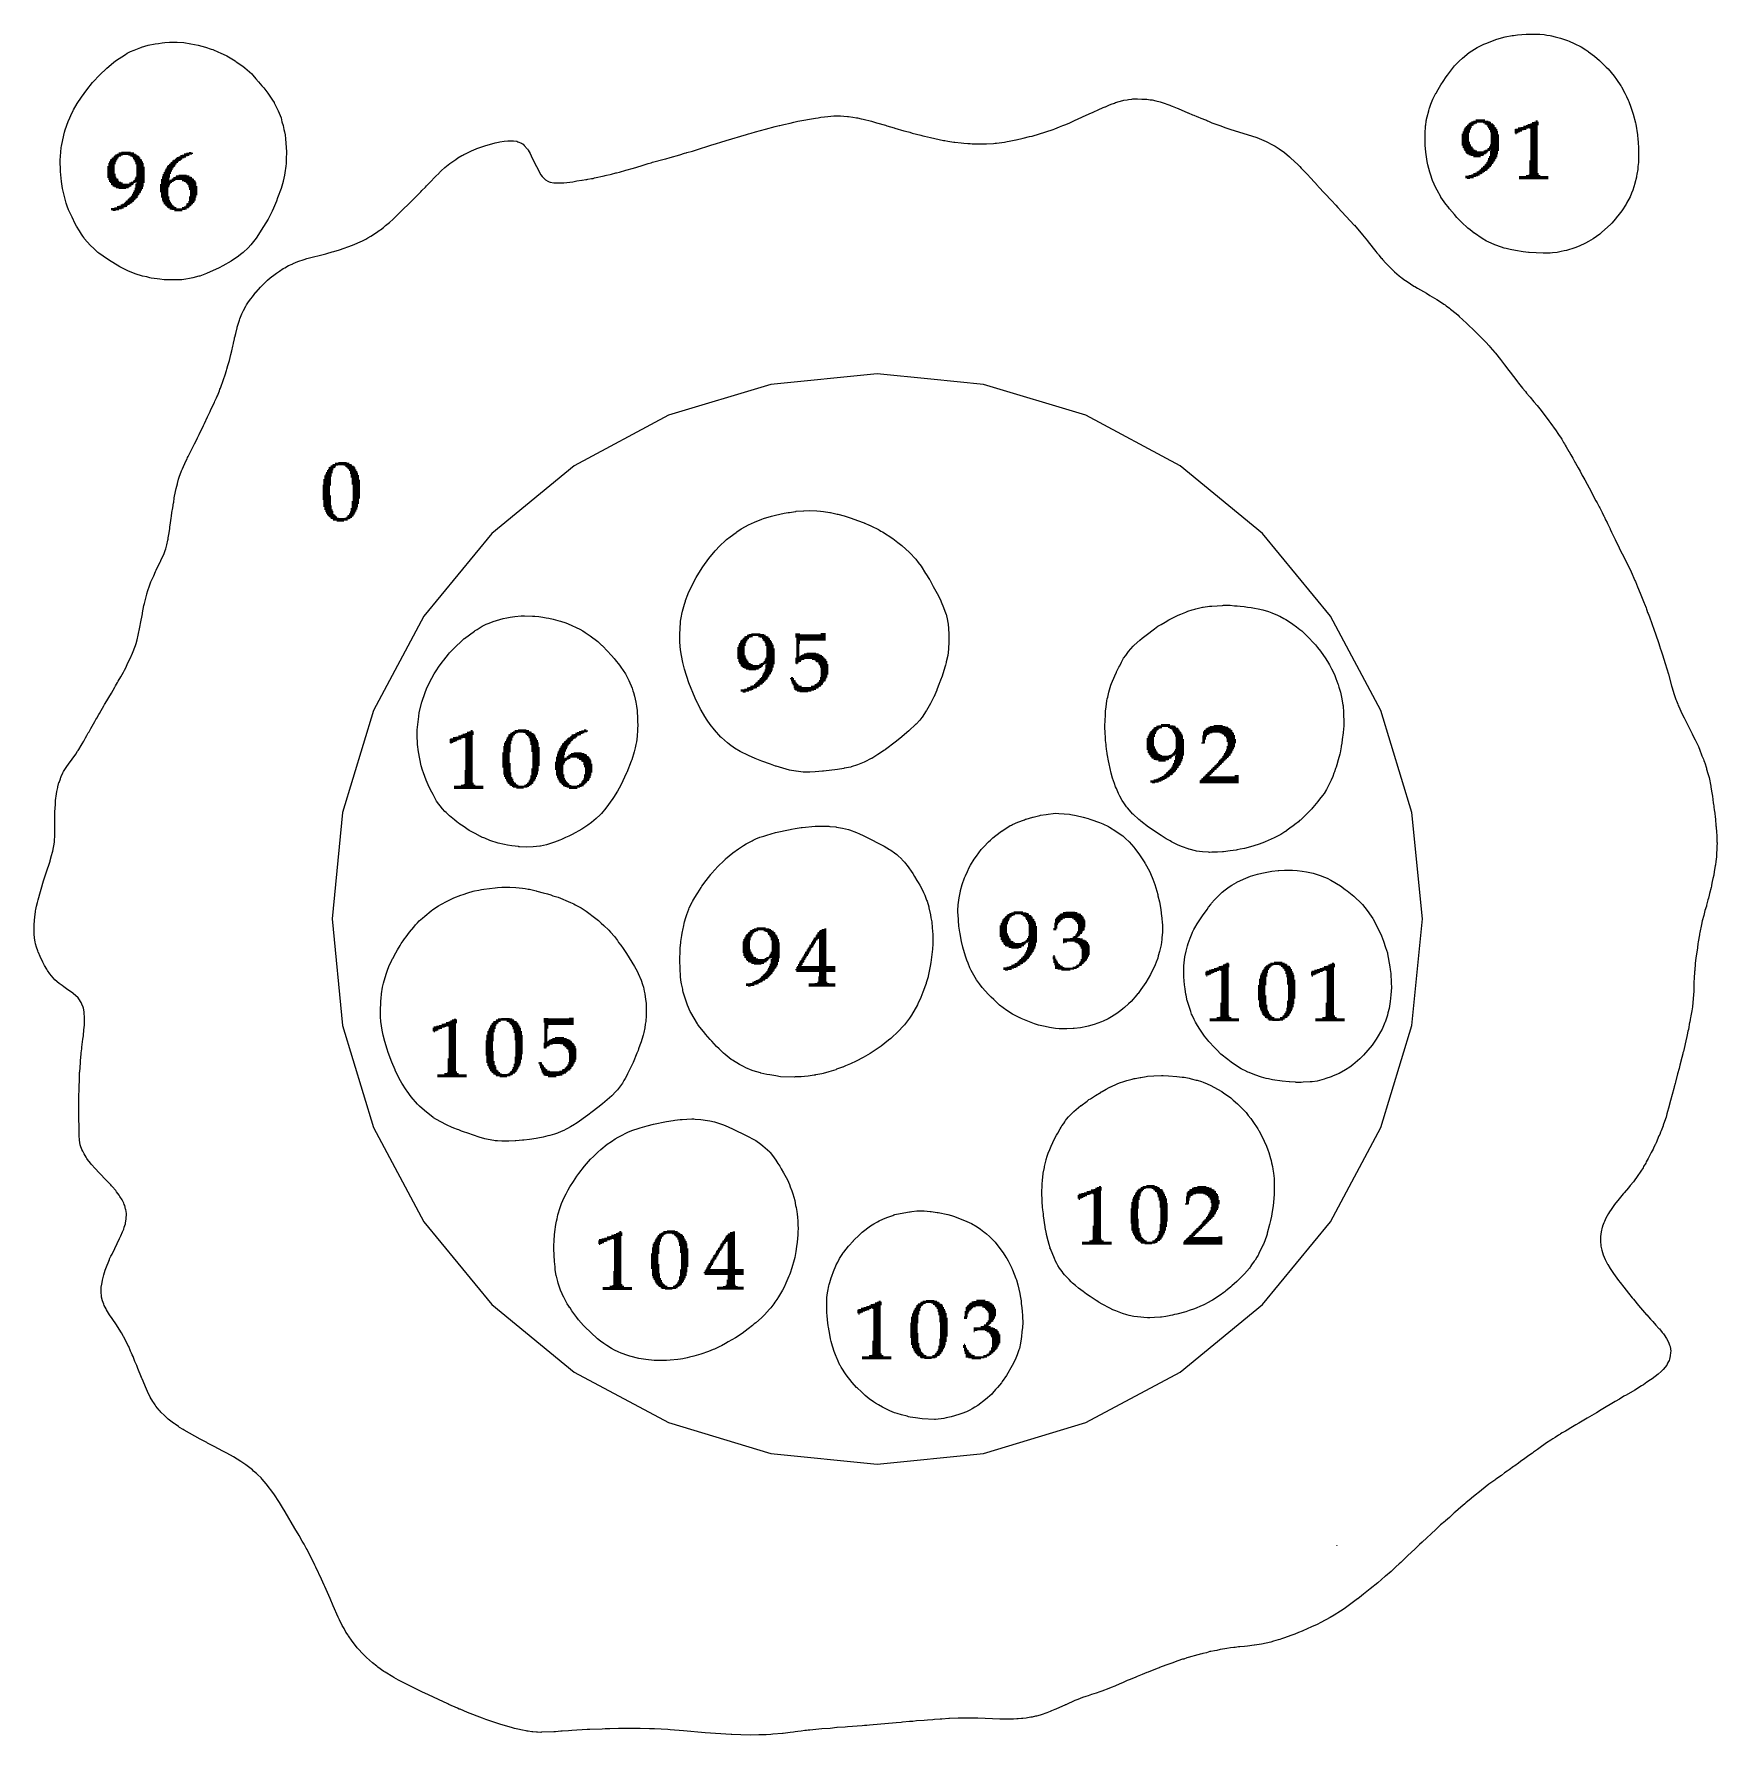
# Model space of a CAD drawing. Header units: metres. Extents: x 4 to 195, y 3 to 197.
import ezdxf

# ---------------------------------------------------------------- set-up
doc = ezdxf.new("R2010")
doc.units = ezdxf.units.M

msp = doc.modelspace()

# ---------------------------------------------------------------- linework, layer by layer
for p, q in [((15.96, 195.33), (16.71, 195.57)), ((16.71, 195.57), (17.51, 195.72)), ((17.51, 195.72), (17.9, 195.77)), ((17.9, 195.77), (18.32, 195.84)), ((18.32, 195.84), (18.6, 195.86)), ((18.6, 195.86), (19.13, 195.9)), ((19.13, 195.9), (19.81, 195.9)), ((19.81, 195.9), (19.94, 195.9)), ((19.94, 195.9), (20.02, 195.89)), ((20.02, 195.89), (20.76, 195.85)), ((20.76, 195.85), (21.58, 195.73)), ((21.58, 195.73), (22.41, 195.56)), ((22.41, 195.56), (23.24, 195.34)), ((167.84, 195.29), (168.62, 195.68)), ((168.62, 195.68), (168.94, 195.81)), ((168.94, 195.81), (169.42, 195.99)), ((169.42, 195.99), (170.08, 196.23)), ((170.08, 196.23), (171.02, 196.51)), ((171.02, 196.51), (171.03, 196.51)), ((171.03, 196.51), (171.83, 196.65)), ((171.03, 196.51), (171.03, 196.51)), ((171.83, 196.65), (171.99, 196.66)), ((171.99, 196.66), (172.43, 196.74)), ((172.43, 196.74), (173.42, 196.82)), ((173.42, 196.82), (173.55, 196.83)), ((173.55, 196.83), (173.84, 196.83)), ((173.84, 196.83), (175, 196.81)), ((175, 196.81), (175.49, 196.76)), ((175.49, 196.76), (175.78, 196.72)), ((175.78, 196.72), (176.14, 196.65)), ((176.14, 196.65), (176.3, 196.61)), ((176.3, 196.61), (176.73, 196.51)), ((176.73, 196.51), (177.35, 196.36)), ((177.35, 196.36), (177.91, 196.17)), ((177.91, 196.17), (178.12, 196.11)), ((178.12, 196.11), (178.33, 196.02)), ((178.33, 196.02), (178.9, 195.76)), ((178.9, 195.76), (179.67, 195.36)), ((12, 192.95), (12.77, 193.6)), ((12.77, 193.6), (13.01, 193.78)), ((13.01, 193.78), (14.12, 194.51)), ((14.12, 194.51), (14.33, 194.64)), ((14.33, 194.64), (14.69, 194.83)), ((14.69, 194.83), (15.11, 195.01)), ((15.11, 195.01), (15.87, 195.3)), ((15.87, 195.3), (15.91, 195.31)), ((15.91, 195.31), (15.96, 195.33)), ((23.24, 195.34), (23.86, 195.12)), ((23.86, 195.12), (24.07, 195.06)), ((24.07, 195.06), (24.73, 194.78)), ((24.73, 194.78), (24.91, 194.71)), ((24.91, 194.71), (25.67, 194.34)), ((25.67, 194.34), (26.6, 193.77)), ((26.6, 193.77), (26.64, 193.74)), ((26.64, 193.74), (26.73, 193.67)), ((26.73, 193.67), (27.46, 193.17)), ((165.37, 193.29), (165.81, 193.75)), ((165.81, 193.75), (166.17, 194.1)), ((166.17, 194.1), (166.94, 194.74)), ((166.94, 194.74), (167.84, 195.29)), ((179.67, 195.36), (180.2, 195.02)), ((180.2, 195.02), (180.44, 194.88)), ((180.44, 194.88), (180.52, 194.82)), ((180.52, 194.82), (181.2, 194.3)), ((181.2, 194.3), (181.76, 193.83)), ((181.76, 193.83), (181.95, 193.65)), ((181.95, 193.65), (182.54, 193.08)), ((10.41, 191.37), (11.2, 192.21)), ((11.2, 192.21), (11.96, 192.92)), ((11.96, 192.92), (12, 192.95)), ((27.46, 193.17), (27.71, 192.97)), ((27.71, 192.97), (28.49, 192.29)), ((28.49, 192.29), (28.63, 192.14)), ((28.63, 192.14), (28.97, 191.75)), ((28.97, 191.75), (29.26, 191.4)), ((163.97, 191.43), (164.32, 191.95)), ((164.32, 191.95), (164.47, 192.15)), ((164.47, 192.15), (164.58, 192.32)), ((164.58, 192.32), (165.29, 193.2)), ((165.29, 193.2), (165.37, 193.29)), ((182.54, 193.08), (182.75, 192.86)), ((182.75, 192.86), (183.09, 192.45)), ((183.09, 192.45), (183.42, 192.03)), ((183.42, 192.03), (183.69, 191.67)), ((183.69, 191.67), (184.19, 190.94)), ((8.63, 188.92), (9.12, 189.67)), ((9.12, 189.67), (9.73, 190.48)), ((9.73, 190.48), (10.38, 191.33)), ((10.38, 191.33), (10.41, 191.37)), ((29.26, 191.4), (29.65, 190.93)), ((29.65, 190.93), (29.86, 190.7)), ((29.86, 190.7), (30.33, 190.12)), ((30.33, 190.12), (30.85, 189.3)), ((162.82, 189.41), (163.17, 190.1)), ((163.17, 190.1), (163.18, 190.12)), ((163.18, 190.12), (163.41, 190.54)), ((163.41, 190.54), (163.73, 191.06)), ((163.73, 191.06), (163.97, 191.43)), ((184.19, 190.94), (184.22, 190.89)), ((184.22, 190.89), (184.26, 190.81)), ((184.26, 190.81), (184.65, 190.12)), ((184.65, 190.12), (184.84, 189.74)), ((184.84, 189.74), (185.03, 189.31)), ((7.93, 187.56), (8.17, 188.13)), ((8.17, 188.13), (8.21, 188.21)), ((8.21, 188.21), (8.63, 188.92)), ((30.85, 189.3), (31.04, 189.04)), ((31.04, 189.04), (31.06, 189.01)), ((31.06, 189.01), (31.35, 188.41)), ((31.35, 188.41), (31.49, 188.11)), ((31.49, 188.11), (31.82, 187.31)), ((123.06, 187.44), (124.01, 187.86)), ((124.01, 187.86), (124.12, 187.92)), ((124.12, 187.92), (124.92, 188.27)), ((124.92, 188.27), (125.16, 188.39)), ((125.16, 188.39), (125.33, 188.46)), ((125.33, 188.46), (125.56, 188.56)), ((125.56, 188.56), (125.58, 188.57)), ((125.58, 188.57), (125.97, 188.73)), ((125.97, 188.73), (126.23, 188.84)), ((126.23, 188.84), (126.61, 188.98)), ((126.61, 188.98), (126.72, 189.03)), ((126.72, 189.03), (127.14, 189.16)), ((127.14, 189.16), (127.54, 189.26)), ((127.54, 189.26), (127.66, 189.3)), ((127.66, 189.3), (128.06, 189.36)), ((128.06, 189.36), (128.19, 189.39)), ((128.19, 189.39), (128.58, 189.43)), ((128.58, 189.43), (128.71, 189.45)), ((128.71, 189.45), (129.04, 189.45)), ((129.04, 189.45), (129.23, 189.47)), ((129.23, 189.47), (129.72, 189.44)), ((129.72, 189.44), (130.27, 189.43)), ((130.27, 189.43), (130.67, 189.36)), ((130.67, 189.36), (130.79, 189.34)), ((130.79, 189.34), (130.91, 189.33)), ((130.91, 189.33), (131.32, 189.24)), ((131.32, 189.24), (131.79, 189.11)), ((131.79, 189.11), (131.9, 189.08)), ((131.9, 189.08), (132.03, 189.05)), ((132.03, 189.05), (132.89, 188.75)), ((132.89, 188.75), (132.97, 188.72)), ((132.97, 188.72), (133.07, 188.68)), ((133.07, 188.68), (133.18, 188.63)), ((133.18, 188.63), (133.74, 188.4)), ((133.74, 188.4), (133.84, 188.37)), ((133.84, 188.37), (134.95, 187.88)), ((134.95, 187.88), (134.97, 187.87)), ((134.97, 187.87), (134.99, 187.86)), ((134.99, 187.86), (135.49, 187.66)), ((135.49, 187.66), (135.62, 187.6)), ((162.18, 187.4), (162.34, 188.08)), ((162.34, 188.08), (162.39, 188.32)), ((162.39, 188.32), (162.42, 188.41)), ((162.42, 188.41), (162.46, 188.52)), ((162.46, 188.52), (162.58, 188.84)), ((162.58, 188.84), (162.82, 189.41)), ((185.03, 189.31), (185.1, 189.14)), ((185.1, 189.14), (185.34, 188.53)), ((185.34, 188.53), (185.61, 187.73)), ((185.61, 187.73), (185.61, 187.73)), ((185.61, 187.73), (185.61, 187.72)), ((185.61, 187.72), (185.87, 186.74)), ((7.21, 185.66), (7.27, 185.92)), ((7.27, 185.92), (7.62, 186.87)), ((7.62, 186.87), (7.81, 187.31)), ((7.81, 187.31), (7.93, 187.56)), ((31.82, 187.31), (31.92, 186.85)), ((31.92, 186.85), (32.05, 186.43)), ((32.05, 186.43), (32.15, 185.97)), ((32.15, 185.97), (32.22, 185.7)), ((85.78, 185.71), (86.92, 186.01)), ((86.92, 186.01), (88, 186.31)), ((88, 186.31), (88.49, 186.41)), ((88.49, 186.41), (88.52, 186.42)), ((88.52, 186.42), (88.55, 186.43)), ((88.55, 186.43), (89.02, 186.53)), ((89.02, 186.53), (89.74, 186.71)), ((89.74, 186.71), (90.14, 186.8)), ((90.14, 186.8), (90.61, 186.92)), ((90.61, 186.92), (92.6, 187.28)), ((92.6, 187.28), (92.92, 187.31)), ((92.92, 187.31), (93.23, 187.37)), ((93.23, 187.37), (93.62, 187.4)), ((93.62, 187.4), (94, 187.45)), ((94, 187.45), (94.36, 187.48)), ((94.36, 187.48), (94.69, 187.51)), ((94.69, 187.51), (95.03, 187.51)), ((95.03, 187.51), (95.24, 187.52)), ((95.24, 187.52), (95.43, 187.53)), ((95.43, 187.53), (95.83, 187.5)), ((95.83, 187.5), (96.23, 187.46)), ((96.23, 187.46), (96.35, 187.46)), ((96.35, 187.46), (96.87, 187.38)), ((96.87, 187.38), (97.27, 187.31)), ((97.27, 187.31), (97.39, 187.29)), ((97.39, 187.29), (97.79, 187.19)), ((97.79, 187.19), (98.04, 187.14)), ((98.04, 187.14), (98.96, 186.92)), ((98.96, 186.92), (99.56, 186.74)), ((99.56, 186.74), (100.57, 186.45)), ((100.57, 186.45), (100.72, 186.4)), ((100.72, 186.4), (101.57, 186.16)), ((101.57, 186.16), (101.63, 186.14)), ((101.63, 186.14), (102.67, 185.84)), ((102.67, 185.84), (102.86, 185.77)), ((102.86, 185.77), (103.33, 185.66)), ((118.79, 185.69), (119.65, 185.99)), ((119.65, 185.99), (119.82, 186.06)), ((119.82, 186.06), (120.37, 186.28)), ((120.37, 186.28), (120.75, 186.44)), ((120.75, 186.44), (120.86, 186.47)), ((120.86, 186.47), (120.96, 186.52)), ((120.96, 186.52), (121.46, 186.7)), ((121.46, 186.7), (122.05, 186.99)), ((122.05, 186.99), (122.88, 187.36)), ((122.88, 187.36), (123.06, 187.44)), ((135.62, 187.6), (135.98, 187.44)), ((135.98, 187.44), (136.08, 187.4)), ((136.08, 187.4), (136.42, 187.27)), ((136.42, 187.27), (136.94, 187.07)), ((136.94, 187.07), (137.06, 187.02)), ((137.06, 187.02), (137.17, 186.97)), ((137.17, 186.97), (137.31, 186.91)), ((137.31, 186.91), (137.68, 186.74)), ((137.68, 186.74), (138.46, 186.45)), ((138.46, 186.45), (138.58, 186.41)), ((138.58, 186.41), (139.26, 186.15)), ((139.26, 186.15), (139.72, 186)), ((139.72, 186), (142.8, 185.07)), ((161.95, 185.46), (161.99, 186.44)), ((161.99, 186.44), (162, 186.44)), ((162, 186.44), (162.07, 186.95)), ((162.07, 186.95), (162.09, 187.07)), ((162.09, 187.07), (162.11, 187.15)), ((162.11, 187.15), (162.18, 187.4)), ((166.22, 185.72), (167.02, 185.72)), ((166.32, 185.92), (167.02, 185.92)), ((167.02, 185.82), (166.32, 185.82)), ((166.42, 186.12), (167.12, 186.12)), ((167.12, 186.02), (166.42, 186.02)), ((167.22, 186.22), (166.52, 186.22)), ((166.62, 186.32), (167.22, 186.32)), ((167.32, 186.42), (166.72, 186.42)), ((166.82, 186.52), (167.42, 186.52)), ((167.62, 186.62), (166.92, 186.62)), ((167.02, 186.72), (167.82, 186.72)), ((169.32, 186.82), (167.22, 186.82)), ((167.42, 186.92), (169.12, 186.92)), ((168.72, 187.02), (167.72, 187.02)), ((169.42, 186.72), (168.52, 186.72)), ((168.72, 186.62), (169.62, 186.62)), ((169.72, 186.52), (168.92, 186.52)), ((169.02, 186.42), (169.82, 186.42)), ((169.82, 186.32), (169.02, 186.32)), ((169.12, 186.22), (169.92, 186.22)), ((170.02, 186.12), (169.22, 186.12)), ((169.22, 186.02), (170.02, 186.02)), ((170.12, 185.92), (169.32, 185.92)), ((169.32, 185.82), (170.12, 185.82)), ((170.22, 185.72), (169.32, 185.72)), ((173.12, 185.92), (172.12, 185.92)), ((172.12, 185.82), (172.92, 185.82)), ((172.72, 185.72), (172.12, 185.72)), ((172.22, 186.02), (173.42, 186.02)), ((173.62, 186.12), (172.52, 186.12)), ((172.82, 186.22), (174.72, 186.22)), ((174.72, 186.32), (173.12, 186.32)), ((173.42, 186.42), (174.72, 186.42)), ((174.82, 186.52), (173.62, 186.52)), ((174.72, 186.12), (173.82, 186.12)), ((173.92, 186.62), (174.82, 186.62)), ((173.92, 186.02), (174.72, 186.02)), ((174.72, 185.92), (173.92, 185.92)), ((173.92, 185.82), (174.72, 185.82)), ((174.72, 185.72), (173.92, 185.72)), ((174.82, 186.72), (174.12, 186.72)), ((174.32, 186.82), (174.82, 186.82)), ((174.72, 186.92), (174.52, 186.92)), ((185.87, 186.74), (185.9, 186.58)), ((185.9, 186.58), (186.1, 185.38)), ((6.77, 183.38), (6.82, 183.92)), ((6.82, 183.92), (6.84, 184.09)), ((6.84, 184.09), (6.99, 184.78)), ((6.99, 184.78), (7.21, 185.66)), ((32.22, 185.7), (32.28, 185.35)), ((32.28, 185.35), (32.33, 184.9)), ((32.33, 184.9), (32.44, 183.43)), ((53.69, 183.63), (54.09, 183.81)), ((54.09, 183.81), (54.2, 183.85)), ((54.2, 183.85), (55.12, 184.16)), ((55.12, 184.16), (55.25, 184.19)), ((55.25, 184.19), (56.16, 184.46)), ((56.16, 184.46), (56.56, 184.55)), ((56.56, 184.55), (56.69, 184.57)), ((56.69, 184.57), (57.21, 184.65)), ((57.21, 184.65), (57.61, 184.68)), ((57.61, 184.68), (57.73, 184.69)), ((57.73, 184.69), (58.25, 184.67)), ((58.25, 184.67), (58.65, 184.63)), ((58.65, 184.63), (58.77, 184.59)), ((58.77, 184.59), (59.17, 184.42)), ((59.17, 184.42), (59.3, 184.33)), ((59.3, 184.33), (59.35, 184.29)), ((59.35, 184.29), (59.48, 184.16)), ((59.48, 184.16), (59.82, 183.79)), ((59.82, 183.79), (59.84, 183.76)), ((78.62, 183.52), (79.52, 183.82)), ((79.52, 183.82), (80.24, 184.03)), ((80.24, 184.03), (80.82, 184.22)), ((80.82, 184.22), (81.22, 184.33)), ((81.22, 184.33), (81.35, 184.37)), ((81.35, 184.37), (81.85, 184.53)), ((81.85, 184.53), (82.46, 184.71)), ((82.46, 184.71), (84.74, 185.41)), ((84.74, 185.41), (84.87, 185.44)), ((84.87, 185.44), (84.99, 185.48)), ((84.99, 185.48), (85.29, 185.55)), ((85.29, 185.55), (85.78, 185.71)), ((103.33, 185.66), (103.61, 185.57)), ((103.61, 185.57), (104.59, 185.32)), ((104.59, 185.32), (104.83, 185.26)), ((104.83, 185.26), (105, 185.21)), ((105, 185.21), (105.68, 185.05)), ((105.68, 185.05), (107.18, 184.73)), ((107.18, 184.73), (107.31, 184.71)), ((107.31, 184.71), (107.67, 184.65)), ((107.67, 184.65), (108.35, 184.54)), ((108.35, 184.54), (108.45, 184.53)), ((108.45, 184.53), (109.18, 184.45)), ((109.18, 184.45), (109.49, 184.43)), ((109.49, 184.43), (109.92, 184.39)), ((109.92, 184.39), (110.2, 184.37)), ((110.2, 184.37), (110.44, 184.36)), ((110.44, 184.36), (110.96, 184.35)), ((110.96, 184.35), (111.81, 184.34)), ((111.81, 184.34), (111.97, 184.36)), ((111.97, 184.36), (112.01, 184.36)), ((112.01, 184.36), (112.04, 184.36)), ((112.04, 184.36), (112.86, 184.4)), ((112.86, 184.4), (113.05, 184.41)), ((113.05, 184.41), (113.11, 184.42)), ((113.11, 184.42), (113.18, 184.43)), ((113.18, 184.43), (114.09, 184.55)), ((114.09, 184.55), (114.42, 184.61)), ((114.42, 184.61), (114.62, 184.63)), ((114.62, 184.63), (115.38, 184.79)), ((115.38, 184.79), (115.41, 184.8)), ((115.41, 184.8), (115.44, 184.8)), ((115.44, 184.8), (116.24, 184.97)), ((116.24, 184.97), (116.94, 185.16)), ((116.94, 185.16), (117.25, 185.23)), ((117.25, 185.23), (118.79, 185.69)), ((142.8, 185.07), (143.85, 184.61)), ((143.85, 184.61), (143.93, 184.57)), ((143.93, 184.57), (144.49, 184.28)), ((144.49, 184.28), (144.89, 184.06)), ((144.89, 184.06), (145.01, 183.99)), ((145.01, 183.99), (145.34, 183.77)), ((161.94, 185.36), (161.95, 185.46)), ((161.94, 185.28), (161.94, 185.36)), ((161.95, 184.19), (161.94, 185.28)), ((162.01, 183.41), (161.95, 184.19)), ((166.92, 185.42), (166.12, 185.42)), ((166.12, 185.32), (166.92, 185.32)), ((166.92, 185.22), (166.12, 185.22)), ((166.12, 185.12), (166.92, 185.12)), ((166.92, 185.02), (166.12, 185.02)), ((166.12, 184.92), (166.92, 184.92)), ((166.92, 184.82), (166.12, 184.82)), ((166.12, 184.72), (166.92, 184.72)), ((166.92, 184.62), (166.12, 184.62)), ((166.12, 184.52), (167.02, 184.52)), ((167.02, 184.42), (166.12, 184.42)), ((166.12, 184.32), (167.02, 184.32)), ((166.12, 184.22), (167.12, 184.22)), ((166.92, 185.62), (166.22, 185.62)), ((166.22, 185.52), (166.92, 185.52)), ((167.12, 184.12), (166.22, 184.12)), ((166.22, 184.02), (167.22, 184.02)), ((167.32, 183.92), (166.22, 183.92)), ((166.32, 183.82), (167.32, 183.82)), ((169.12, 183.82), (170.32, 183.82)), ((169.22, 184.02), (170.32, 184.02)), ((170.32, 183.92), (169.22, 183.92)), ((169.32, 184.22), (170.32, 184.22)), ((170.32, 184.12), (169.32, 184.12)), ((169.42, 185.62), (170.22, 185.62)), ((170.22, 185.52), (169.42, 185.52)), ((169.42, 185.42), (170.22, 185.42)), ((170.32, 185.32), (169.42, 185.32)), ((169.42, 185.22), (170.32, 185.22)), ((170.32, 185.12), (169.42, 185.12)), ((169.42, 185.02), (170.32, 185.02)), ((170.32, 184.92), (169.42, 184.92)), ((169.42, 184.82), (170.32, 184.82)), ((170.32, 184.72), (169.42, 184.72)), ((169.42, 184.62), (170.32, 184.62)), ((170.32, 184.52), (169.42, 184.52)), ((169.42, 184.42), (170.32, 184.42)), ((170.32, 184.32), (169.42, 184.32)), ((172.12, 185.62), (172.52, 185.62)), ((172.22, 185.52), (172.32, 185.52)), ((173.92, 185.62), (174.72, 185.62)), ((174.72, 185.52), (173.92, 185.52)), ((173.92, 185.42), (174.72, 185.42)), ((174.72, 185.32), (173.92, 185.32)), ((173.92, 185.22), (174.72, 185.22)), ((174.72, 185.12), (173.92, 185.12)), ((173.92, 185.02), (174.72, 185.02)), ((174.72, 184.92), (173.92, 184.92)), ((173.92, 184.82), (174.72, 184.82)), ((174.72, 184.72), (173.92, 184.72)), ((173.92, 184.62), (174.72, 184.62)), ((174.72, 184.52), (173.92, 184.52)), ((173.92, 184.42), (174.72, 184.42)), ((174.72, 184.32), (173.92, 184.32)), ((173.92, 184.22), (174.72, 184.22)), ((174.72, 184.12), (173.92, 184.12)), ((173.92, 184.02), (174.72, 184.02)), ((174.72, 183.92), (173.92, 183.92)), ((173.92, 183.82), (174.72, 183.82)), ((186.1, 185.38), (186.14, 184.84)), ((186.14, 184.84), (186.17, 184.59)), ((186.17, 184.59), (186.22, 183.81)), ((186.22, 183.81), (186.22, 183.8)), ((186.22, 183.8), (186.22, 183.07)), ((6.72, 182.48), (6.77, 183.38)), ((6.72, 182.02), (6.72, 182.48)), ((6.73, 181.68), (6.72, 182.02)), ((12.99, 182.07), (12.19, 182.07)), ((12.19, 181.97), (12.89, 181.97)), ((12.89, 181.87), (12.19, 181.87)), ((12.99, 182.27), (12.29, 182.27)), ((12.29, 182.17), (12.99, 182.17)), ((13.09, 182.47), (12.39, 182.47)), ((12.39, 182.37), (13.09, 182.37)), ((12.49, 182.57), (13.19, 182.57)), ((13.19, 182.67), (12.59, 182.67)), ((12.69, 182.77), (13.29, 182.77)), ((13.39, 182.87), (12.79, 182.87)), ((12.89, 182.97), (13.59, 182.97)), ((13.79, 183.07), (12.99, 183.07)), ((13.19, 183.17), (15.29, 183.17)), ((15.09, 183.27), (13.39, 183.27)), ((14.69, 183.37), (13.69, 183.37)), ((15.39, 183.07), (14.49, 183.07)), ((14.69, 182.97), (15.59, 182.97)), ((15.69, 182.87), (14.89, 182.87)), ((14.99, 182.77), (15.79, 182.77)), ((15.79, 182.67), (14.99, 182.67)), ((15.09, 182.57), (15.89, 182.57)), ((15.99, 182.47), (15.19, 182.47)), ((15.19, 182.37), (15.99, 182.37)), ((16.09, 182.27), (15.29, 182.27)), ((15.29, 182.17), (16.09, 182.17)), ((16.19, 182.07), (15.29, 182.07)), ((15.39, 181.97), (16.19, 181.97)), ((16.19, 181.87), (15.39, 181.87)), ((18.99, 181.87), (19.79, 181.87)), ((19.79, 181.97), (19.09, 181.97)), ((19.19, 182.07), (19.89, 182.07)), ((19.99, 182.17), (19.29, 182.17)), ((19.39, 182.27), (20.09, 182.27)), ((20.19, 182.37), (19.49, 182.37)), ((19.59, 182.47), (20.39, 182.47)), ((20.49, 182.57), (19.79, 182.57)), ((19.89, 182.67), (20.59, 182.67)), ((20.79, 182.77), (19.99, 182.77)), ((20.19, 182.87), (20.99, 182.87)), ((21.19, 182.97), (20.39, 182.97)), ((20.59, 183.07), (21.39, 183.07)), ((21.69, 183.17), (20.79, 183.17)), ((21.09, 183.27), (21.79, 183.27)), ((21.39, 183.37), (21.59, 183.37)), ((32.4, 182.11), (32.37, 181.8)), ((32.42, 182.48), (32.4, 182.11)), ((32.44, 183.29), (32.41, 182.77)), ((32.41, 182.77), (32.42, 182.48)), ((32.44, 183.43), (32.44, 183.29)), ((50.46, 181.64), (51.02, 182.09)), ((51.02, 182.09), (51.69, 182.58)), ((51.69, 182.58), (51.94, 182.75)), ((51.94, 182.75), (52.39, 183)), ((52.39, 183), (52.51, 183.07)), ((52.51, 183.07), (52.62, 183.13)), ((52.62, 183.13), (52.88, 183.25)), ((52.88, 183.25), (53.41, 183.51)), ((53.41, 183.51), (53.55, 183.57)), ((53.55, 183.57), (53.69, 183.63)), ((59.84, 183.76), (59.91, 183.64)), ((59.91, 183.64), (60.14, 183.24)), ((60.14, 183.24), (60.26, 182.97)), ((60.26, 182.97), (60.68, 182.1)), ((60.68, 182.1), (61.05, 181.41)), ((71.89, 181.57), (72.78, 181.86)), ((72.78, 181.86), (73.58, 182.09)), ((73.58, 182.09), (73.91, 182.2)), ((73.91, 182.2), (74.07, 182.24)), ((74.07, 182.24), (75.39, 182.59)), ((75.39, 182.59), (75.6, 182.65)), ((75.6, 182.65), (76.08, 182.8)), ((76.08, 182.8), (77.18, 183.11)), ((77.18, 183.11), (77.72, 183.27)), ((77.72, 183.27), (77.89, 183.32)), ((77.89, 183.32), (77.98, 183.35)), ((77.98, 183.35), (78.62, 183.52)), ((145.34, 183.77), (145.93, 183.34)), ((145.93, 183.34), (146.51, 182.87)), ((146.51, 182.87), (146.62, 182.77)), ((146.62, 182.77), (147.5, 181.95)), ((147.5, 181.95), (147.67, 181.77)), ((162.17, 182.32), (162.01, 183.41)), ((162.24, 181.97), (162.17, 182.32)), ((162.35, 181.55), (162.24, 181.97)), ((167.42, 183.72), (166.32, 183.72)), ((166.42, 183.62), (167.62, 183.62)), ((167.82, 183.52), (166.52, 183.52)), ((166.52, 183.42), (169.02, 183.42)), ((166.62, 183.32), (168.92, 183.32)), ((168.82, 183.22), (166.72, 183.22)), ((166.92, 183.12), (168.62, 183.12)), ((168.52, 183.02), (167.12, 183.02)), ((167.42, 182.92), (168.22, 182.92)), ((169.12, 183.52), (168.62, 183.52)), ((169.52, 181.92), (168.72, 181.92)), ((168.82, 183.62), (169.32, 183.62)), ((168.82, 182.02), (169.52, 182.02)), ((168.92, 182.22), (169.72, 182.22)), ((169.62, 182.12), (168.92, 182.12)), ((170.32, 183.72), (169.02, 183.72)), ((169.02, 182.42), (169.82, 182.42)), ((169.72, 182.32), (169.02, 182.32)), ((169.92, 182.62), (169.12, 182.62)), ((169.12, 182.52), (169.92, 182.52)), ((169.22, 182.92), (170.12, 182.92)), ((170.02, 182.82), (169.22, 182.82)), ((169.22, 182.72), (170.02, 182.72)), ((170.22, 183.42), (169.32, 183.42)), ((169.32, 183.32), (170.22, 183.32)), ((170.22, 183.22), (169.32, 183.22)), ((169.32, 183.12), (170.12, 183.12)), ((170.12, 183.02), (169.32, 183.02)), ((169.42, 183.62), (170.32, 183.62)), ((169.42, 183.52), (170.22, 183.52)), ((173.82, 182.42), (174.72, 182.42)), ((174.72, 182.32), (173.82, 182.32)), ((173.82, 182.22), (174.72, 182.22)), ((174.72, 182.12), (173.82, 182.12)), ((173.82, 182.02), (174.72, 182.02)), ((174.72, 181.92), (173.82, 181.92)), ((174.72, 183.72), (173.92, 183.72)), ((173.92, 183.62), (174.72, 183.62)), ((174.72, 183.52), (173.92, 183.52)), ((173.92, 183.42), (174.72, 183.42)), ((174.72, 183.32), (173.92, 183.32)), ((173.92, 183.22), (174.72, 183.22)), ((174.72, 183.12), (173.92, 183.12)), ((173.92, 183.02), (174.72, 183.02)), ((174.72, 182.92), (173.92, 182.92)), ((173.92, 182.82), (174.72, 182.82)), ((174.72, 182.72), (173.92, 182.72)), ((173.92, 182.62), (174.72, 182.62)), ((174.72, 182.52), (173.92, 182.52)), ((186.19, 182.23), (186.14, 181.77)), ((186.22, 183.05), (186.19, 182.23)), ((186.22, 183.07), (186.22, 183.05)), ((6.75, 181.21), (6.73, 181.68)), ((6.81, 180.44), (6.75, 181.21)), ((6.85, 180.07), (6.81, 180.44)), ((6.98, 179.26), (6.85, 180.07)), ((12.09, 181.77), (12.89, 181.77)), ((12.89, 181.67), (12.09, 181.67)), ((12.09, 181.57), (12.89, 181.57)), ((12.89, 181.47), (12.09, 181.47)), ((12.09, 181.37), (12.89, 181.37)), ((12.89, 181.27), (12.09, 181.27)), ((12.09, 181.17), (12.89, 181.17)), ((12.89, 181.07), (12.09, 181.07)), ((12.09, 180.97), (12.89, 180.97)), ((12.99, 180.87), (12.09, 180.87)), ((12.09, 180.77), (12.99, 180.77)), ((12.99, 180.67), (12.09, 180.67)), ((12.09, 180.57), (13.09, 180.57)), ((13.09, 180.47), (12.19, 180.47)), ((12.19, 180.37), (13.19, 180.37)), ((13.29, 180.27), (12.19, 180.27)), ((12.29, 180.17), (13.29, 180.17)), ((13.39, 180.07), (12.29, 180.07)), ((12.39, 179.97), (13.59, 179.97)), ((14.79, 179.97), (15.29, 179.97)), ((16.29, 180.07), (14.99, 180.07)), ((15.09, 180.17), (16.29, 180.17)), ((15.19, 180.37), (16.29, 180.37)), ((16.29, 180.27), (15.19, 180.27)), ((15.29, 180.57), (16.29, 180.57)), ((16.29, 180.47), (15.29, 180.47)), ((15.39, 181.77), (16.19, 181.77)), ((16.29, 181.67), (15.39, 181.67)), ((15.39, 181.57), (16.29, 181.57)), ((16.29, 181.47), (15.39, 181.47)), ((15.39, 181.37), (16.29, 181.37)), ((16.29, 181.27), (15.39, 181.27)), ((15.39, 181.17), (16.29, 181.17)), ((16.29, 181.07), (15.39, 181.07)), ((15.39, 180.97), (16.29, 180.97)), ((16.29, 180.87), (15.39, 180.87)), ((15.39, 180.77), (16.29, 180.77)), ((16.29, 180.67), (15.39, 180.67)), ((15.39, 179.97), (16.29, 179.97)), ((18.19, 180.27), (19.09, 180.27)), ((19.09, 180.17), (18.19, 180.17)), ((19.59, 180.07), (18.19, 180.07)), ((18.19, 179.97), (19.39, 179.97)), ((19.19, 180.57), (18.29, 180.57)), ((18.29, 180.47), (19.09, 180.47)), ((19.09, 180.37), (18.29, 180.37)), ((18.39, 180.87), (19.19, 180.87)), ((19.19, 180.77), (18.39, 180.77)), ((18.39, 180.67), (19.19, 180.67)), ((18.49, 181.07), (19.29, 181.07)), ((19.29, 180.97), (18.49, 180.97)), ((18.59, 181.27), (19.39, 181.27)), ((19.29, 181.17), (18.59, 181.17)), ((18.69, 181.47), (19.49, 181.47)), ((19.39, 181.37), (18.69, 181.37)), ((19.49, 181.57), (18.79, 181.57)), ((19.69, 181.77), (18.89, 181.77)), ((18.89, 181.67), (19.59, 181.67)), ((19.79, 180.17), (19.19, 180.17)), ((21.89, 180.27), (19.39, 180.27)), ((19.49, 180.37), (21.79, 180.37)), ((21.69, 180.47), (19.59, 180.47)), ((19.79, 180.57), (21.59, 180.57)), ((21.39, 180.67), (19.89, 180.67)), ((20.19, 180.77), (21.09, 180.77)), ((20.59, 180.17), (21.99, 180.17)), ((22.09, 180.07), (20.79, 180.07)), ((20.99, 179.97), (22.09, 179.97)), ((32.08, 180.07), (31.83, 179.26)), ((32.22, 180.77), (32.08, 180.08)), ((32.08, 180.08), (32.08, 180.07)), ((32.27, 181.03), (32.22, 180.77)), ((32.37, 181.8), (32.27, 181.03)), ((48.37, 179.55), (48.76, 179.95)), ((48.76, 179.95), (49.39, 180.62)), ((49.39, 180.62), (49.79, 181.02)), ((49.79, 181.02), (49.85, 181.08)), ((49.85, 181.08), (50.05, 181.26)), ((50.05, 181.26), (50.46, 181.64)), ((61.05, 181.41), (61.21, 181.08)), ((61.21, 181.08), (61.38, 180.81)), ((61.38, 180.81), (61.53, 180.63)), ((61.53, 180.63), (61.9, 180.25)), ((61.9, 180.25), (62.15, 180.1)), ((62.15, 180.1), (62.3, 180.03)), ((62.3, 180.03), (62.42, 179.98)), ((62.42, 179.98), (62.83, 179.9)), ((63.59, 179.9), (63.99, 179.91)), ((63.99, 179.91), (64.99, 180.03)), ((64.99, 180.03), (65.45, 180.12)), ((65.45, 180.12), (66.02, 180.2)), ((66.02, 180.2), (66.08, 180.21)), ((66.08, 180.21), (66.48, 180.28)), ((66.48, 180.28), (66.6, 180.3)), ((66.6, 180.3), (66.73, 180.33)), ((66.73, 180.33), (67.12, 180.39)), ((67.12, 180.39), (67.31, 180.41)), ((67.31, 180.41), (67.49, 180.46)), ((67.49, 180.46), (68.56, 180.71)), ((68.56, 180.71), (68.69, 180.74)), ((68.69, 180.74), (68.83, 180.77)), ((68.83, 180.77), (69.26, 180.87)), ((69.26, 180.87), (69.41, 180.91)), ((69.41, 180.91), (69.91, 181.04)), ((69.91, 181.04), (69.95, 181.05)), ((69.95, 181.05), (69.99, 181.06)), ((69.99, 181.06), (70.3, 181.13)), ((70.3, 181.13), (71.02, 181.34)), ((71.02, 181.34), (71.89, 181.57)), ((147.67, 181.77), (147.84, 181.58)), ((147.84, 181.58), (148.51, 180.89)), ((148.51, 180.89), (148.93, 180.44)), ((148.93, 180.44), (149.72, 179.58)), ((162.48, 181.12), (162.35, 181.55)), ((162.53, 180.91), (162.48, 181.12)), ((162.79, 180.17), (162.53, 180.91)), ((163.15, 179.33), (162.79, 180.17)), ((167.72, 180.62), (166.52, 180.62)), ((166.52, 180.52), (167.42, 180.52)), ((167.02, 180.42), (166.72, 180.42)), ((167.92, 180.72), (166.92, 180.72)), ((167.22, 180.82), (168.12, 180.82)), ((168.32, 180.92), (167.42, 180.92)), ((167.62, 181.02), (168.42, 181.02)), ((168.62, 181.12), (167.82, 181.12)), ((168.02, 181.22), (168.72, 181.22)), ((168.92, 181.32), (168.12, 181.32)), ((168.22, 181.42), (169.02, 181.42)), ((169.12, 181.52), (168.32, 181.52)), ((168.42, 181.62), (169.22, 181.62)), ((169.32, 181.72), (168.52, 181.72)), ((168.62, 181.82), (169.42, 181.82)), ((172.62, 180.62), (175.92, 180.62)), ((175.92, 180.52), (172.62, 180.52)), ((172.62, 180.42), (175.92, 180.42)), ((175.02, 180.72), (173.42, 180.72)), ((173.72, 180.82), (174.82, 180.82)), ((173.82, 181.82), (174.72, 181.82)), ((174.72, 181.72), (173.82, 181.72)), ((173.82, 181.62), (174.72, 181.62)), ((174.72, 181.52), (173.82, 181.52)), ((173.82, 181.42), (174.72, 181.42)), ((174.72, 181.32), (173.82, 181.32)), ((173.82, 181.22), (174.72, 181.22)), ((174.72, 181.12), (173.82, 181.12)), ((173.82, 181.02), (174.72, 181.02)), ((174.82, 180.92), (173.82, 180.92)), ((185.97, 180.57), (185.8, 179.87)), ((185.98, 180.65), (185.97, 180.57)), ((186.02, 180.9), (185.98, 180.65)), ((186.11, 181.44), (186.02, 180.9)), ((186.14, 181.77), (186.11, 181.44)), ((7.07, 178.82), (6.98, 179.26)), ((7.39, 177.61), (7.07, 178.82)), ((13.79, 179.87), (12.49, 179.87)), ((12.49, 179.77), (14.99, 179.77)), ((14.89, 179.67), (12.59, 179.67)), ((12.69, 179.57), (14.79, 179.57)), ((14.59, 179.47), (12.89, 179.47)), ((13.09, 179.37), (14.49, 179.37)), ((14.19, 179.27), (13.39, 179.27)), ((14.49, 178.07), (15.29, 178.07)), ((15.09, 179.87), (14.59, 179.87)), ((15.39, 178.17), (14.59, 178.17)), ((14.69, 178.27), (15.49, 178.27)), ((15.49, 178.37), (14.79, 178.37)), ((15.69, 178.57), (14.89, 178.57)), ((14.89, 178.47), (15.59, 178.47)), ((15.79, 178.77), (14.99, 178.77)), ((14.99, 178.67), (15.69, 178.67)), ((15.89, 178.97), (15.09, 178.97)), ((15.09, 178.87), (15.89, 178.87)), ((16.09, 179.27), (15.19, 179.27)), ((15.19, 179.17), (15.99, 179.17)), ((15.99, 179.07), (15.19, 179.07)), ((15.29, 179.77), (16.19, 179.77)), ((16.19, 179.67), (15.29, 179.67)), ((15.29, 179.57), (16.19, 179.57)), ((16.09, 179.47), (15.29, 179.47)), ((15.29, 179.37), (16.09, 179.37)), ((16.19, 179.87), (15.39, 179.87)), ((19.19, 179.67), (18.09, 179.67)), ((18.09, 179.57), (19.09, 179.57)), ((19.09, 179.47), (18.09, 179.47)), ((18.09, 179.37), (18.99, 179.37)), ((18.99, 179.27), (18.09, 179.27)), ((18.09, 179.17), (18.99, 179.17)), ((18.99, 179.07), (18.09, 179.07)), ((18.09, 178.97), (18.99, 178.97)), ((18.99, 178.87), (18.09, 178.87)), ((19.29, 179.87), (18.19, 179.87)), ((18.19, 179.77), (19.19, 179.77)), ((18.19, 178.77), (18.99, 178.77)), ((18.99, 178.67), (18.19, 178.67)), ((18.19, 178.57), (18.99, 178.57)), ((18.99, 178.47), (18.19, 178.47)), ((18.19, 178.37), (18.99, 178.37)), ((19.09, 178.27), (18.19, 178.27)), ((18.29, 178.17), (19.09, 178.17)), ((19.09, 178.07), (18.29, 178.07)), ((22.19, 179.87), (21.09, 179.87)), ((21.19, 179.77), (22.19, 179.77)), ((22.19, 179.67), (21.29, 179.67)), ((21.29, 179.57), (22.19, 179.57)), ((22.29, 179.47), (21.29, 179.47)), ((21.39, 179.37), (22.29, 179.37)), ((22.29, 179.27), (21.39, 179.27)), ((21.39, 179.17), (22.29, 179.17)), ((22.19, 178.27), (21.39, 178.27)), ((21.39, 178.17), (22.09, 178.17)), ((22.09, 178.07), (21.39, 178.07)), ((22.29, 179.07), (21.49, 179.07)), ((21.49, 178.97), (22.29, 178.97)), ((22.29, 178.87), (21.49, 178.87)), ((21.49, 178.77), (22.29, 178.77)), ((22.29, 178.67), (21.49, 178.67)), ((21.49, 178.57), (22.29, 178.57)), ((22.19, 178.47), (21.49, 178.47)), ((21.49, 178.37), (22.19, 178.37)), ((31.44, 178.19), (31.31, 177.81)), ((31.83, 179.26), (31.44, 178.19)), ((46.28, 177.46), (47.73, 178.9)), ((47.73, 178.9), (47.85, 179.03)), ((47.85, 179.03), (48.24, 179.43)), ((48.24, 179.43), (48.37, 179.55)), ((62.83, 179.9), (62.95, 179.89)), ((62.95, 179.89), (63.47, 179.89)), ((63.47, 179.89), (63.59, 179.9)), ((149.72, 179.58), (149.79, 179.51)), ((149.79, 179.51), (150.53, 178.71)), ((150.53, 178.71), (150.63, 178.6)), ((150.63, 178.6), (150.68, 178.55)), ((150.68, 178.55), (151.15, 178.04)), ((151.15, 178.04), (151.27, 177.9)), ((163.29, 179.08), (163.15, 179.33)), ((163.73, 178.3), (163.29, 179.08)), ((163.73, 178.29), (163.73, 178.3)), ((164.28, 177.5), (163.73, 178.29)), ((163.73, 178.29), (163.73, 178.29)), ((185.24, 178.31), (184.84, 177.58)), ((185.41, 178.74), (185.24, 178.31)), ((185.55, 179.08), (185.41, 178.74)), ((185.79, 179.84), (185.55, 179.08)), ((185.8, 179.87), (185.79, 179.84)), ((7.51, 177.24), (7.39, 177.61)), ((7.66, 176.85), (7.51, 177.24)), ((7.7, 176.77), (7.66, 176.85)), ((8.06, 175.99), (7.7, 176.77)), ((13.69, 176.97), (12.49, 176.97)), ((12.49, 176.87), (13.39, 176.87)), ((12.99, 176.77), (12.69, 176.77)), ((12.89, 177.07), (13.89, 177.07)), ((14.09, 177.17), (13.19, 177.17)), ((13.39, 177.27), (14.29, 177.27)), ((14.39, 177.37), (13.59, 177.37)), ((13.79, 177.47), (14.59, 177.47)), ((14.69, 177.57), (13.99, 177.57)), ((14.09, 177.67), (14.89, 177.67)), ((14.99, 177.77), (14.19, 177.77)), ((14.29, 177.87), (15.09, 177.87)), ((15.19, 177.97), (14.39, 177.97)), ((18.29, 177.97), (19.09, 177.97)), ((19.19, 177.87), (18.39, 177.87)), ((18.39, 177.77), (19.19, 177.77)), ((19.29, 177.67), (18.49, 177.67)), ((18.49, 177.57), (19.29, 177.57)), ((19.39, 177.47), (18.59, 177.47)), ((18.69, 177.37), (19.49, 177.37)), ((19.59, 177.27), (18.79, 177.27)), ((18.89, 177.17), (19.69, 177.17)), ((19.89, 177.07), (18.99, 177.07)), ((19.19, 176.97), (21.09, 176.97)), ((20.89, 176.87), (19.39, 176.87)), ((19.69, 176.77), (20.59, 176.77)), ((21.29, 177.07), (20.59, 177.07)), ((20.79, 177.17), (21.39, 177.17)), ((21.49, 177.27), (20.99, 177.27)), ((21.69, 177.47), (21.09, 177.47)), ((21.09, 177.37), (21.59, 177.37)), ((21.19, 177.57), (21.79, 177.57)), ((21.29, 177.77), (21.99, 177.77)), ((21.89, 177.67), (21.29, 177.67)), ((21.39, 177.97), (22.09, 177.97)), ((21.99, 177.87), (21.39, 177.87)), ((30.81, 176.7), (30.37, 175.79)), ((30.95, 177.02), (30.81, 176.7)), ((31.19, 177.54), (30.95, 177.02)), ((31.31, 177.81), (31.19, 177.54)), ((44.71, 175.93), (45.11, 176.32)), ((45.11, 176.32), (45.23, 176.43)), ((45.23, 176.43), (45.63, 176.82)), ((45.63, 176.82), (45.76, 176.94)), ((45.76, 176.94), (46.28, 177.46)), ((151.27, 177.9), (151.78, 177.37)), ((151.78, 177.37), (152.02, 177.12)), ((152.02, 177.12), (153.88, 175.09)), ((164.54, 177.16), (164.28, 177.5)), ((164.71, 176.96), (164.54, 177.16)), ((165.26, 176.3), (164.71, 176.96)), ((165.55, 175.97), (165.26, 176.3)), ((184, 176.35), (183.68, 175.93)), ((184.29, 176.72), (184, 176.35)), ((184.8, 177.5), (184.29, 176.72)), ((184.84, 177.58), (184.8, 177.5)), ((8.41, 175.26), (8.06, 175.99)), ((8.57, 174.98), (8.41, 175.26)), ((8.89, 174.44), (8.57, 174.98)), ((9.13, 174.06), (8.89, 174.44)), ((29.84, 174.93), (28.99, 173.61)), ((30.37, 175.79), (29.84, 174.93)), ((42.05, 173.86), (42.68, 174.26)), ((42.68, 174.26), (42.99, 174.49)), ((42.99, 174.49), (43.12, 174.57)), ((43.12, 174.57), (43.46, 174.84)), ((43.46, 174.84), (43.58, 174.93)), ((43.58, 174.93), (43.71, 175.04)), ((43.71, 175.04), (44.15, 175.41)), ((44.15, 175.41), (44.56, 175.79)), ((44.56, 175.79), (44.71, 175.93)), ((153.88, 175.09), (153.89, 175.08)), ((153.89, 175.08), (154.82, 173.99)), ((165.59, 175.93), (165.55, 175.97)), ((166.04, 175.46), (165.59, 175.93)), ((166.06, 175.44), (166.04, 175.46)), ((166.8, 174.75), (166.06, 175.44)), ((167.05, 174.55), (166.8, 174.75)), ((167.52, 174.2), (167.05, 174.55)), ((167.56, 174.17), (167.52, 174.2)), ((168.41, 173.59), (167.56, 174.17)), ((182, 174.25), (181.79, 174.07)), ((183.05, 175.22), (182, 174.25)), ((183.17, 175.34), (183.05, 175.22)), ((183.59, 175.82), (183.17, 175.34)), ((183.68, 175.93), (183.59, 175.82)), ((9.28, 173.83), (9.13, 174.06)), ((9.38, 173.68), (9.28, 173.83)), ((9.45, 173.58), (9.38, 173.68)), ((10.14, 172.8), (9.45, 173.58)), ((10.54, 172.44), (10.14, 172.8)), ((10.96, 172.02), (10.54, 172.44)), ((28.08, 172.5), (27.5, 171.98)), ((28.37, 172.84), (28.08, 172.5)), ((28.99, 173.61), (28.37, 172.84)), ((37.84, 172.11), (38.46, 172.28)), ((38.46, 172.28), (39.94, 172.82)), ((39.94, 172.82), (41.08, 173.31)), ((41.08, 173.31), (41.46, 173.51)), ((41.46, 173.51), (41.68, 173.64)), ((41.68, 173.64), (42.05, 173.86)), ((154.82, 173.99), (155.37, 173.32)), ((155.37, 173.32), (155.45, 173.2)), ((155.45, 173.2), (156.32, 172.11)), ((168.92, 173.29), (168.41, 173.59)), ((169.09, 173.2), (168.92, 173.29)), ((169.87, 172.85), (169.09, 173.2)), ((170.64, 172.58), (169.87, 172.85)), ((170.94, 172.48), (170.64, 172.58)), ((171.16, 172.45), (170.94, 172.48)), ((171.6, 172.34), (171.16, 172.45)), ((172.21, 172.2), (171.6, 172.34)), ((173.07, 172.06), (172.21, 172.2)), ((178, 172.22), (177.74, 172.16)), ((178.95, 172.51), (178, 172.22)), ((179.44, 172.7), (178.95, 172.51)), ((180.16, 173.05), (179.44, 172.7)), ((180.52, 173.23), (180.16, 173.05)), ((181.03, 173.53), (180.52, 173.23)), ((181.79, 174.07), (181.03, 173.53)), ((11, 172), (10.96, 172.02)), ((11.11, 171.91), (11, 172)), ((12.1, 171.22), (11.11, 171.91)), ((12.5, 170.97), (12.1, 171.22)), ((12.71, 170.83), (12.5, 170.97)), ((13.5, 170.36), (12.71, 170.83)), ((14.41, 169.91), (13.5, 170.36)), ((25.19, 170.45), (24.78, 170.23)), ((26.14, 171), (25.19, 170.45)), ((26.53, 171.25), (26.14, 171)), ((26.83, 171.46), (26.53, 171.25)), ((27.35, 171.86), (26.83, 171.46)), ((27.5, 171.98), (27.35, 171.86)), ((32.07, 170.15), (32.26, 170.26)), ((32.26, 170.26), (32.68, 170.49)), ((32.68, 170.49), (33.08, 170.67)), ((33.08, 170.67), (33.15, 170.7)), ((33.15, 170.7), (33.2, 170.73)), ((33.2, 170.73), (33.72, 170.95)), ((33.72, 170.95), (34.47, 171.2)), ((34.47, 171.2), (34.77, 171.3)), ((34.77, 171.3), (36.9, 171.85)), ((36.9, 171.85), (37.04, 171.89)), ((37.04, 171.89), (37.64, 172.05)), ((37.64, 172.05), (37.84, 172.11)), ((156.32, 172.11), (156.43, 171.96)), ((156.43, 171.96), (156.62, 171.74)), ((156.62, 171.74), (156.66, 171.69)), ((156.66, 171.69), (156.94, 171.35)), ((156.94, 171.35), (157, 171.29)), ((157, 171.29), (157.07, 171.2)), ((157.07, 171.2), (157.46, 170.79)), ((157.46, 170.79), (157.6, 170.65)), ((157.6, 170.65), (157.98, 170.24)), ((157.98, 170.24), (158.11, 170.11)), ((173.7, 171.99), (173.07, 172.06)), ((173.78, 171.98), (173.7, 171.99)), ((175.35, 171.9), (173.78, 171.98)), ((175.95, 171.91), (175.35, 171.9)), ((176.15, 171.91), (175.95, 171.91)), ((176.43, 171.95), (176.15, 171.91)), ((176.94, 172), (176.43, 171.95)), ((177.4, 172.08), (176.94, 172)), ((177.74, 172.16), (177.4, 172.08)), ((15.23, 169.55), (14.41, 169.91)), ((15.24, 169.55), (15.23, 169.55)), ((16.08, 169.3), (15.24, 169.55)), ((16.56, 169.2), (16.08, 169.3)), ((16.77, 169.15), (16.56, 169.2)), ((16.9, 169.12), (16.77, 169.15)), ((17.07, 169.08), (16.9, 169.12)), ((17.73, 168.98), (17.07, 169.08)), ((18.05, 168.95), (17.73, 168.98)), ((18.55, 168.89), (18.05, 168.95)), ((19.06, 168.88), (18.55, 168.89)), ((19.37, 168.86), (19.06, 168.88)), ((20.18, 168.87), (19.37, 168.86)), ((20.54, 168.89), (20.18, 168.87)), ((20.99, 168.95), (20.54, 168.89)), ((21.43, 169.04), (20.99, 168.95)), ((21.81, 169.09), (21.43, 169.04)), ((22.47, 169.28), (21.81, 169.09)), ((22.59, 169.31), (22.47, 169.28)), ((22.78, 169.37), (22.59, 169.31)), ((23.35, 169.6), (22.78, 169.37)), ((24.78, 170.23), (23.35, 169.6)), ((29.56, 168.12), (30.05, 168.62)), ((30.05, 168.62), (30.09, 168.65)), ((30.09, 168.65), (30.28, 168.82)), ((30.28, 168.82), (30.6, 169.1)), ((30.6, 169.1), (31.14, 169.51)), ((31.14, 169.51), (31.31, 169.64)), ((31.31, 169.64), (31.55, 169.8)), ((31.55, 169.8), (31.64, 169.86)), ((31.64, 169.86), (32.07, 170.15)), ((158.11, 170.11), (158.47, 169.79)), ((158.47, 169.79), (158.98, 169.34)), ((158.98, 169.34), (159.17, 169.19)), ((159.17, 169.19), (159.3, 169.09)), ((159.3, 169.09), (159.5, 168.93)), ((159.5, 168.93), (159.89, 168.68)), ((159.89, 168.68), (160.65, 168.17)), ((28.05, 166.26), (28.14, 166.38)), ((28.14, 166.38), (28.39, 166.72)), ((28.39, 166.72), (28.56, 166.96)), ((28.56, 166.96), (28.97, 167.47)), ((28.97, 167.47), (28.98, 167.48)), ((28.98, 167.48), (29.5, 168.06)), ((29.5, 168.06), (29.56, 168.12)), ((160.65, 168.17), (160.76, 168.11)), ((160.76, 168.11), (161.06, 167.93)), ((161.06, 167.93), (162.11, 167.35)), ((162.11, 167.35), (162.48, 167.1)), ((162.48, 167.1), (163.28, 166.64)), ((163.28, 166.64), (163.67, 166.38)), ((163.67, 166.38), (164.06, 166.11)), ((27.1, 164.29), (27.15, 164.45)), ((27.15, 164.45), (27.37, 165)), ((27.37, 165), (27.56, 165.4)), ((27.56, 165.4), (27.81, 165.89)), ((27.81, 165.89), (27.89, 166.02)), ((27.89, 166.02), (28.05, 166.26)), ((164.06, 166.11), (164.21, 166.02)), ((164.21, 166.02), (164.33, 165.93)), ((164.33, 165.93), (164.72, 165.65)), ((164.72, 165.65), (164.84, 165.55)), ((164.84, 165.55), (165.46, 165.05)), ((165.46, 165.05), (165.69, 164.85)), ((165.69, 164.85), (165.82, 164.72)), ((165.82, 164.72), (166.66, 163.94)), ((26.56, 162.36), (26.67, 162.76)), ((26.67, 162.76), (26.82, 163.41)), ((26.82, 163.41), (26.84, 163.5)), ((26.84, 163.5), (27.1, 164.29)), ((166.66, 163.94), (167.67, 162.96)), ((167.67, 162.96), (168.71, 161.91)), ((26.12, 160.4), (26.23, 160.8)), ((26.23, 160.8), (26.35, 161.34)), ((26.35, 161.34), (26.42, 161.64)), ((26.42, 161.66), (26.52, 162.18)), ((26.42, 161.64), (26.42, 161.66)), ((26.52, 162.18), (26.55, 162.3)), ((26.55, 162.3), (26.56, 162.36)), ((168.71, 161.91), (168.83, 161.77)), ((168.83, 161.77), (169.22, 161.37)), ((169.22, 161.37), (169.34, 161.23)), ((169.34, 161.23), (169.87, 160.6)), ((169.87, 160.6), (169.94, 160.52)), ((25.62, 158.58), (25.65, 158.71)), ((25.65, 158.71), (25.78, 159.13)), ((25.78, 159.13), (25.89, 159.46)), ((25.89, 159.46), (25.91, 159.57)), ((25.91, 159.57), (25.95, 159.69)), ((25.95, 159.69), (26.12, 160.4)), ((169.94, 160.52), (170.5, 159.81)), ((170.5, 159.81), (170.96, 159.21)), ((170.96, 159.21), (171.47, 158.58)), ((24.92, 156.54), (25.28, 157.54)), ((25.28, 157.54), (25.46, 158.08)), ((25.46, 158.08), (25.62, 158.58)), ((87.52, 156.99), (75.89, 153.47)), ((99.62, 158.19), (87.52, 156.99)), ((105.74, 157.58), (99.62, 158.19)), ((111.71, 156.99), (105.74, 157.58)), ((123.35, 153.47), (111.71, 156.99)), ((171.47, 158.58), (171.75, 158.19)), ((171.75, 158.19), (171.83, 158.08)), ((171.83, 158.08), (172.13, 157.68)), ((172.13, 157.68), (172.46, 157.28)), ((172.46, 157.28), (172.57, 157.13)), ((172.57, 157.13), (173.01, 156.56)), ((23.81, 154.04), (24.24, 154.93)), ((24.24, 154.93), (24.29, 155.06)), ((24.29, 155.06), (24.47, 155.45)), ((24.47, 155.45), (24.53, 155.58)), ((24.53, 155.58), (24.58, 155.69)), ((24.58, 155.69), (24.82, 156.25)), ((24.82, 156.25), (24.88, 156.43)), ((24.88, 156.43), (24.92, 156.54)), ((173.01, 156.56), (173.31, 156.2)), ((173.31, 156.2), (173.34, 156.16)), ((173.34, 156.16), (173.47, 156)), ((173.47, 156), (173.82, 155.6)), ((173.82, 155.6), (173.89, 155.52)), ((173.89, 155.52), (174.29, 155.02)), ((174.29, 155.02), (174.66, 154.58)), ((23.12, 152.54), (23.47, 153.29)), ((23.47, 153.29), (23.75, 153.91)), ((23.75, 153.91), (23.79, 154)), ((23.79, 154), (23.81, 154.04)), ((75.89, 153.47), (65.17, 147.74)), ((134.06, 147.74), (123.35, 153.47)), ((174.66, 154.58), (175.12, 154.02)), ((175.12, 154.02), (175.56, 153.45)), ((175.56, 153.45), (175.59, 153.4)), ((175.59, 153.4), (176, 152.84)), ((176, 152.84), (176.25, 152.53)), ((22.12, 150.48), (22.31, 150.91)), ((22.31, 150.91), (22.35, 150.99)), ((22.35, 150.99), (22.5, 151.28)), ((22.5, 151.28), (22.56, 151.4)), ((22.56, 151.4), (22.74, 151.76)), ((22.74, 151.76), (23, 152.3)), ((23, 152.3), (23.08, 152.46)), ((23.08, 152.46), (23.12, 152.54)), ((176.25, 152.53), (176.73, 151.86)), ((176.73, 151.86), (176.77, 151.8)), ((176.77, 151.8), (177.11, 151.28)), ((177.11, 151.28), (177.39, 150.88)), ((21.26, 148.79), (21.87, 150)), ((21.87, 150), (22, 150.23)), ((22, 150.23), (22.12, 150.48)), ((177.39, 150.88), (177.47, 150.76)), ((177.47, 150.76), (177.69, 150.36)), ((177.69, 150.36), (177.77, 150.22)), ((177.77, 150.22), (177.86, 150.09)), ((177.86, 150.09), (177.98, 149.9)), ((177.98, 149.9), (178.28, 149.37)), ((178.28, 149.37), (178.3, 149.34)), ((178.3, 149.34), (178.37, 149.24)), ((178.37, 149.24), (178.52, 148.99)), ((178.52, 148.99), (178.74, 148.58)), ((20.35, 146.72), (20.52, 147.17)), ((20.52, 147.17), (20.62, 147.38)), ((20.62, 147.38), (21.01, 148.27)), ((21.01, 148.27), (21.13, 148.51)), ((21.13, 148.51), (21.19, 148.66)), ((21.19, 148.66), (21.26, 148.79)), ((37.07, 147.18), (37.67, 147.18)), ((37.67, 147.08), (37.07, 147.08)), ((37.77, 147.28), (37.17, 147.28)), ((37.87, 147.48), (37.27, 147.48)), ((37.27, 147.38), (37.77, 147.38)), ((37.37, 147.58), (37.97, 147.58)), ((38.07, 147.68), (37.47, 147.68)), ((38.27, 147.78), (37.67, 147.78)), ((37.77, 147.88), (39.77, 147.88)), ((39.57, 147.98), (37.97, 147.98)), ((39.27, 148.08), (38.37, 148.08)), ((39.87, 147.78), (38.97, 147.78)), ((39.17, 147.68), (40.07, 147.68)), ((40.17, 147.58), (39.27, 147.58)), ((39.37, 147.48), (40.27, 147.48)), ((40.27, 147.38), (39.47, 147.38)), ((39.57, 147.28), (40.37, 147.28)), ((40.37, 147.18), (39.57, 147.18)), ((39.67, 147.08), (40.47, 147.08)), ((65.17, 147.74), (55.78, 140.03)), ((143.46, 140.03), (134.06, 147.74)), ((178.74, 148.58), (178.81, 148.43)), ((178.81, 148.43), (178.98, 148.15)), ((178.98, 148.15), (179.04, 148.03)), ((179.04, 148.03), (179.33, 147.5)), ((179.33, 147.5), (179.57, 147.1)), ((179.57, 147.1), (179.81, 146.63)), ((19.72, 144.28), (19.9, 145.14)), ((19.9, 145.14), (20.03, 145.66)), ((20.03, 145.66), (20.04, 145.72)), ((20.04, 145.72), (20.17, 146.19)), ((20.17, 146.19), (20.29, 146.53)), ((20.29, 146.53), (20.35, 146.72)), ((37.37, 145.48), (36.57, 145.48)), ((36.57, 145.38), (37.37, 145.38)), ((37.37, 145.28), (36.57, 145.28)), ((36.57, 145.18), (37.37, 145.18)), ((36.67, 146.18), (37.47, 146.18)), ((37.47, 146.08), (36.67, 146.08)), ((36.67, 145.98), (37.47, 145.98)), ((37.47, 145.88), (36.67, 145.88)), ((36.67, 145.78), (37.47, 145.78)), ((37.47, 145.68), (36.67, 145.68)), ((36.67, 145.58), (37.47, 145.58)), ((36.77, 146.58), (37.57, 146.58)), ((37.47, 146.48), (36.77, 146.48)), ((36.77, 146.38), (37.47, 146.38)), ((37.47, 146.28), (36.77, 146.28)), ((36.87, 146.78), (37.57, 146.78)), ((37.57, 146.68), (36.87, 146.68)), ((36.97, 146.98), (37.67, 146.98)), ((37.57, 146.88), (36.97, 146.88)), ((40.47, 146.98), (39.67, 146.98)), ((39.67, 146.88), (40.57, 146.88)), ((40.57, 146.78), (39.77, 146.78)), ((39.77, 146.68), (40.57, 146.68)), ((40.67, 146.58), (39.77, 146.58)), ((39.77, 146.48), (40.67, 146.48)), ((40.67, 146.38), (39.87, 146.38)), ((39.87, 146.28), (40.67, 146.28)), ((40.67, 146.18), (39.87, 146.18)), ((39.87, 146.08), (40.77, 146.08)), ((40.77, 145.98), (39.87, 145.98)), ((39.87, 145.88), (40.77, 145.88)), ((40.77, 145.78), (39.87, 145.78)), ((39.87, 145.68), (40.77, 145.68)), ((40.77, 145.58), (39.97, 145.58)), ((39.97, 145.48), (40.77, 145.48)), ((40.77, 145.38), (39.97, 145.38)), ((39.97, 145.28), (40.77, 145.28)), ((40.77, 145.18), (39.97, 145.18)), ((179.81, 146.63), (179.88, 146.5)), ((179.88, 146.5), (180.09, 146.14)), ((180.09, 146.14), (180.36, 145.62)), ((180.36, 145.62), (180.58, 145.23)), ((180.58, 145.23), (181.36, 143.76)), ((19.5, 142.96), (19.61, 143.52)), ((19.61, 143.52), (19.62, 143.57)), ((19.62, 143.57), (19.67, 144.1)), ((19.67, 144.1), (19.72, 144.28)), ((37.37, 145.08), (36.57, 145.08)), ((36.57, 144.98), (37.37, 144.98)), ((37.37, 144.88), (36.57, 144.88)), ((36.57, 144.78), (37.37, 144.78)), ((37.37, 144.68), (36.57, 144.68)), ((36.57, 144.58), (37.37, 144.58)), ((37.37, 144.48), (36.57, 144.48)), ((36.57, 144.38), (37.37, 144.38)), ((37.47, 144.28), (36.57, 144.28)), ((36.57, 144.18), (37.47, 144.18)), ((37.47, 144.08), (36.57, 144.08)), ((36.57, 143.98), (37.47, 143.98)), ((37.47, 143.88), (36.57, 143.88)), ((36.67, 143.78), (37.47, 143.78)), ((37.47, 143.68), (36.67, 143.68)), ((36.67, 143.58), (37.47, 143.58)), ((37.47, 143.48), (36.67, 143.48)), ((36.67, 143.38), (37.47, 143.38)), ((37.47, 143.28), (36.67, 143.28)), ((36.67, 143.18), (37.57, 143.18)), ((39.87, 143.68), (40.67, 143.68)), ((40.67, 143.58), (39.87, 143.58)), ((39.87, 143.48), (40.67, 143.48)), ((40.57, 143.38), (39.87, 143.38)), ((39.87, 143.28), (40.57, 143.28)), ((40.57, 143.18), (39.87, 143.18)), ((39.97, 145.08), (40.77, 145.08)), ((40.77, 144.98), (39.97, 144.98)), ((39.97, 144.88), (40.77, 144.88)), ((40.77, 144.78), (39.97, 144.78)), ((39.97, 144.68), (40.77, 144.68)), ((40.77, 144.58), (39.97, 144.58)), ((39.97, 144.48), (40.77, 144.48)), ((40.77, 144.38), (39.97, 144.38)), ((39.97, 144.28), (40.77, 144.28)), ((40.77, 144.18), (39.97, 144.18)), ((39.97, 144.08), (40.77, 144.08)), ((40.67, 143.98), (39.97, 143.98)), ((39.97, 143.88), (40.67, 143.88)), ((40.67, 143.78), (39.97, 143.78)), ((181.36, 143.76), (181.42, 143.64)), ((181.42, 143.64), (181.49, 143.51)), ((181.49, 143.51), (181.74, 143.05)), ((19.21, 140.96), (19.33, 141.76)), ((19.33, 141.76), (19.36, 142.01)), ((19.36, 142.01), (19.42, 142.41)), ((19.42, 142.41), (19.5, 142.96)), ((37.57, 143.08), (36.67, 143.08)), ((36.77, 142.98), (37.57, 142.98)), ((37.57, 142.88), (36.77, 142.88)), ((36.77, 142.78), (37.57, 142.78)), ((37.67, 142.68), (36.87, 142.68)), ((36.87, 142.58), (37.67, 142.58)), ((37.77, 142.48), (36.97, 142.48)), ((36.97, 142.38), (37.77, 142.38)), ((37.77, 142.28), (37.07, 142.28)), ((37.07, 142.18), (37.87, 142.18)), ((37.97, 142.08), (37.17, 142.08)), ((37.27, 141.98), (38.07, 141.98)), ((38.17, 141.88), (37.37, 141.88)), ((37.47, 141.78), (38.37, 141.78)), ((39.57, 141.68), (37.67, 141.68)), ((37.77, 141.58), (39.37, 141.58)), ((38.17, 141.48), (38.97, 141.48)), ((39.07, 141.78), (39.67, 141.78)), ((39.27, 141.88), (39.87, 141.88)), ((39.97, 141.98), (39.37, 141.98)), ((39.47, 142.08), (40.07, 142.08)), ((39.57, 142.28), (40.17, 142.28)), ((40.07, 142.18), (39.57, 142.18)), ((39.67, 142.48), (40.27, 142.48)), ((40.27, 142.38), (39.67, 142.38)), ((39.77, 142.88), (40.47, 142.88)), ((40.47, 142.78), (39.77, 142.78)), ((39.77, 142.68), (40.37, 142.68)), ((40.37, 142.58), (39.77, 142.58)), ((39.87, 143.08), (40.57, 143.08)), ((40.47, 142.98), (39.87, 142.98)), ((84.99, 141), (85.66, 141.31)), ((85.66, 141.31), (86.5, 141.67)), ((86.5, 141.67), (86.68, 141.73)), ((86.68, 141.73), (87.59, 142.01)), ((87.59, 142.01), (88.07, 142.13)), ((88.07, 142.13), (89.04, 142.33)), ((89.04, 142.33), (89.5, 142.41)), ((89.5, 142.41), (89.6, 142.42)), ((89.6, 142.42), (89.63, 142.43)), ((89.63, 142.43), (90.35, 142.54)), ((90.35, 142.54), (90.38, 142.54)), ((90.38, 142.54), (90.41, 142.55)), ((90.41, 142.55), (91.25, 142.62)), ((91.25, 142.62), (91.28, 142.62)), ((91.28, 142.62), (91.97, 142.64)), ((91.97, 142.64), (92.75, 142.62)), ((92.75, 142.62), (93.17, 142.58)), ((93.17, 142.58), (93.53, 142.54)), ((93.53, 142.54), (94.25, 142.41)), ((94.25, 142.41), (94.31, 142.4)), ((94.31, 142.4), (95.06, 142.23)), ((95.06, 142.23), (95.09, 142.23)), ((95.09, 142.23), (95.15, 142.21)), ((95.15, 142.21), (95.87, 142.02)), ((95.87, 142.02), (96.65, 141.79)), ((96.65, 141.79), (96.66, 141.78)), ((96.66, 141.78), (97.4, 141.5)), ((97.4, 141.5), (98.15, 141.23)), ((98.15, 141.23), (98.19, 141.22)), ((181.74, 143.05), (181.8, 142.93)), ((181.8, 142.93), (182.08, 142.41)), ((182.08, 142.41), (182.27, 142.01)), ((182.27, 142.01), (182.29, 141.95)), ((182.29, 141.95), (182.32, 141.88)), ((182.32, 141.88), (182.46, 141.58)), ((182.46, 141.58), (182.62, 141.27)), ((182.62, 141.27), (182.66, 141.18)), ((18.96, 139.28), (18.98, 139.4)), ((18.98, 139.4), (18.99, 139.52)), ((18.99, 139.52), (19.1, 140.12)), ((19.1, 140.12), (19.17, 140.6)), ((19.17, 140.6), (19.19, 140.78)), ((19.19, 140.78), (19.21, 140.96)), ((55.78, 140.03), (48.07, 130.63)), ((82.38, 139.24), (82.49, 139.34)), ((82.49, 139.34), (82.89, 139.63)), ((82.89, 139.63), (83.59, 140.15)), ((83.59, 140.15), (83.66, 140.21)), ((83.66, 140.21), (84.16, 140.54)), ((84.16, 140.54), (84.19, 140.56)), ((84.19, 140.56), (84.23, 140.58)), ((84.23, 140.58), (84.99, 141)), ((98.19, 141.22), (98.22, 141.21)), ((98.22, 141.21), (98.71, 140.99)), ((98.71, 140.99), (98.73, 140.98)), ((98.73, 140.98), (98.99, 140.85)), ((98.99, 140.85), (99.77, 140.47)), ((99.77, 140.47), (99.89, 140.39)), ((99.89, 140.39), (100.05, 140.31)), ((100.05, 140.31), (100.24, 140.21)), ((100.24, 140.21), (101.39, 139.47)), ((101.39, 139.47), (101.98, 139.02)), ((151.17, 130.63), (143.46, 140.03)), ((182.66, 141.18), (182.78, 140.95)), ((182.78, 140.95), (182.97, 140.55)), ((182.97, 140.55), (182.97, 140.53)), ((182.97, 140.53), (182.98, 140.51)), ((182.98, 140.51), (183.14, 140.19)), ((183.14, 140.19), (183.32, 139.8)), ((183.32, 139.8), (183.5, 139.42)), ((183.5, 139.42), (183.53, 139.35)), ((183.53, 139.35), (184.02, 138.38)), ((18.17, 136.94), (18.55, 137.77)), ((18.55, 137.77), (18.66, 138.1)), ((18.66, 138.1), (18.71, 138.27)), ((18.71, 138.27), (18.84, 138.75)), ((18.84, 138.75), (18.96, 139.28)), ((80.48, 137.19), (81.19, 138.06)), ((81.19, 138.06), (81.73, 138.62)), ((81.73, 138.62), (82.38, 139.24)), ((101.98, 139.02), (102.43, 138.65)), ((102.43, 138.65), (103.3, 137.87)), ((103.3, 137.87), (104, 137.11)), ((184.02, 138.38), (184.06, 138.29)), ((184.06, 138.29), (184.36, 137.71)), ((184.36, 137.71), (185.02, 136.4)), ((17.34, 135.21), (17.54, 135.69)), ((17.54, 135.69), (17.62, 135.86)), ((17.62, 135.86), (17.83, 136.26)), ((17.83, 136.26), (18.07, 136.75)), ((18.07, 136.75), (18.13, 136.85)), ((18.13, 136.85), (18.17, 136.94)), ((79.04, 135.02), (79.34, 135.53)), ((79.34, 135.53), (79.8, 136.25)), ((79.8, 136.25), (80.48, 137.19)), ((104, 137.11), (104.28, 136.73)), ((104.28, 136.73), (104.61, 136.31)), ((104.61, 136.31), (105.13, 135.49)), ((105.13, 135.49), (105.17, 135.43)), ((105.17, 135.43), (105.58, 134.79)), ((185.02, 136.4), (185.36, 135.68)), ((185.36, 135.68), (185.79, 134.7)), ((16.56, 133.17), (16.68, 133.53)), ((16.68, 133.53), (16.87, 134.06)), ((16.87, 134.06), (16.9, 134.18)), ((16.9, 134.18), (17.02, 134.52)), ((17.02, 134.52), (17.05, 134.59)), ((17.05, 134.59), (17.34, 135.21)), ((78.13, 133.19), (78.85, 134.67)), ((78.85, 134.67), (79.04, 135.02)), ((105.58, 134.79), (105.61, 134.75)), ((105.61, 134.75), (105.98, 134.01)), ((105.98, 134.01), (106.45, 133.19)), ((185.79, 134.7), (185.85, 134.58)), ((185.85, 134.58), (186.1, 133.97)), ((186.1, 133.97), (186.41, 133.23)), ((16.07, 131.02), (16.23, 131.84)), ((16.23, 131.84), (16.28, 132.07)), ((16.28, 132.07), (16.55, 133.14)), ((16.55, 133.14), (16.56, 133.17)), ((77.49, 131.2), (77.7, 131.98)), ((77.7, 131.98), (77.81, 132.34)), ((77.81, 132.34), (77.83, 132.41)), ((77.83, 132.41), (78.09, 133.09)), ((78.09, 133.09), (78.13, 133.19)), ((106.45, 133.19), (106.82, 132.48)), ((106.82, 132.48), (106.91, 132.27)), ((106.91, 132.27), (107.18, 131.63)), ((107.18, 131.63), (107.43, 130.91)), ((135.85, 131.46), (136.63, 131.64)), ((136.63, 131.64), (136.7, 131.65)), ((136.7, 131.65), (137.42, 131.75)), ((137.42, 131.75), (137.69, 131.78)), ((137.69, 131.78), (138.88, 131.85)), ((138.88, 131.85), (138.99, 131.86)), ((138.99, 131.86), (139, 131.86)), ((139, 131.86), (139.62, 131.86)), ((139.62, 131.86), (139.78, 131.86)), ((139.78, 131.86), (140.26, 131.81)), ((140.26, 131.81), (140.57, 131.8)), ((140.57, 131.8), (140.9, 131.77)), ((140.9, 131.77), (141.36, 131.71)), ((141.36, 131.71), (141.72, 131.66)), ((141.72, 131.66), (142.15, 131.6)), ((142.15, 131.6), (142.53, 131.53)), ((186.41, 133.23), (186.85, 132.09)), ((186.85, 132.09), (186.88, 132.01)), ((186.88, 132.01), (187.07, 131.57)), ((187.07, 131.57), (187.12, 131.43)), ((15.77, 129.36), (15.88, 129.98)), ((15.88, 129.98), (15.91, 130.17)), ((15.91, 130.17), (15.98, 130.52)), ((15.98, 130.52), (16.05, 130.89)), ((16.05, 130.89), (16.07, 131.02)), ((48.07, 130.63), (42.34, 119.91)), ((54.7, 129.48), (55.16, 129.7)), ((55.16, 129.7), (55.49, 129.84)), ((55.49, 129.84), (55.96, 130.02)), ((55.96, 130.02), (57.08, 130.37)), ((57.08, 130.37), (57.52, 130.45)), ((57.52, 130.45), (57.89, 130.53)), ((57.89, 130.53), (58.43, 130.6)), ((58.43, 130.6), (59.12, 130.66)), ((59.12, 130.66), (59.51, 130.67)), ((59.51, 130.67), (60.44, 130.64)), ((60.44, 130.64), (60.59, 130.63)), ((60.59, 130.63), (60.7, 130.62)), ((60.7, 130.62), (61.14, 130.59)), ((61.14, 130.59), (61.61, 130.51)), ((61.61, 130.51), (61.97, 130.45)), ((61.97, 130.45), (62.29, 130.38)), ((62.29, 130.38), (62.79, 130.29)), ((62.79, 130.29), (63.3, 130.15)), ((63.3, 130.15), (63.62, 130.06)), ((63.62, 130.06), (64.21, 129.85)), ((64.21, 129.85), (64.46, 129.77)), ((64.46, 129.77), (65.8, 129.13)), ((77.16, 128.57), (77.25, 129.92)), ((77.25, 129.92), (77.26, 130.06)), ((77.26, 130.06), (77.38, 130.62)), ((77.38, 130.62), (77.41, 130.85)), ((77.41, 130.85), (77.49, 131.2)), ((107.43, 130.91), (107.45, 130.85)), ((107.45, 130.85), (107.62, 130.13)), ((107.62, 130.13), (107.63, 130.06)), ((107.63, 130.06), (107.64, 130)), ((107.64, 130), (107.74, 129.28)), ((131.55, 129.48), (131.9, 129.68)), ((131.9, 129.68), (132.36, 129.94)), ((132.36, 129.94), (132.8, 130.21)), ((132.8, 130.21), (133.18, 130.41)), ((133.18, 130.41), (133.85, 130.73)), ((133.85, 130.73), (134.14, 130.87)), ((134.14, 130.87), (134.72, 131.09)), ((134.72, 131.09), (134.94, 131.19)), ((134.94, 131.19), (135.43, 131.34)), ((135.43, 131.34), (135.76, 131.44)), ((135.76, 131.44), (135.85, 131.46)), ((142.53, 131.53), (142.94, 131.46)), ((142.94, 131.46), (143.48, 131.35)), ((143.48, 131.35), (143.59, 131.32)), ((143.59, 131.32), (143.73, 131.27)), ((143.73, 131.27), (144.12, 131.14)), ((144.12, 131.14), (144.3, 131.09)), ((144.3, 131.09), (144.52, 131.01)), ((144.52, 131.01), (145.14, 130.74)), ((145.14, 130.74), (145.3, 130.67)), ((145.3, 130.67), (145.42, 130.62)), ((145.42, 130.62), (145.86, 130.36)), ((145.86, 130.36), (146.08, 130.24)), ((146.08, 130.24), (146.87, 129.74)), ((146.87, 129.74), (146.88, 129.73)), ((146.88, 129.73), (147.3, 129.4)), ((156.9, 119.91), (151.17, 130.63)), ((187.12, 131.43), (187.16, 131.3)), ((187.16, 131.3), (187.24, 131.05)), ((187.24, 131.05), (187.29, 130.94)), ((187.29, 130.94), (187.46, 130.54)), ((187.46, 130.54), (188, 129.03)), ((15.33, 127.53), (15.45, 127.94)), ((15.45, 127.94), (15.57, 128.45)), ((15.57, 128.45), (15.77, 129.36)), ((51.62, 127.09), (52.37, 127.83)), ((52.37, 127.83), (52.66, 128.07)), ((52.66, 128.07), (52.68, 128.09)), ((52.68, 128.09), (53.81, 128.92)), ((53.81, 128.92), (53.92, 128.99)), ((53.92, 128.99), (54.11, 129.1)), ((54.11, 129.1), (54.7, 129.48)), ((65.8, 129.13), (66.14, 128.95)), ((66.14, 128.95), (66.42, 128.77)), ((66.42, 128.77), (66.99, 128.39)), ((66.99, 128.39), (67.86, 127.74)), ((67.86, 127.74), (68.27, 127.34)), ((77.18, 127.69), (77.16, 128.57)), ((77.19, 127.65), (77.18, 127.69)), ((84.03, 127.72), (84.73, 127.72)), ((84.83, 127.82), (84.13, 127.82)), ((84.23, 127.92), (84.83, 127.92)), ((84.93, 128.02), (84.33, 128.02)), ((84.43, 128.12), (85.03, 128.12)), ((85.23, 128.22), (84.53, 128.22)), ((84.63, 128.32), (85.43, 128.32)), ((86.93, 128.42), (84.83, 128.42)), ((86.73, 128.52), (85.03, 128.52)), ((85.33, 128.62), (86.33, 128.62)), ((86.13, 128.32), (87.03, 128.32)), ((87.23, 128.22), (86.33, 128.22)), ((86.53, 128.12), (87.33, 128.12)), ((87.43, 128.02), (86.63, 128.02)), ((86.63, 127.92), (87.43, 127.92)), ((87.53, 127.82), (86.73, 127.82)), ((86.83, 127.72), (87.63, 127.72)), ((90.33, 128.62), (90.83, 128.62)), ((90.33, 128.52), (93.73, 128.52)), ((93.73, 128.42), (90.33, 128.42)), ((90.33, 128.32), (93.73, 128.32)), ((93.73, 128.22), (90.33, 128.22)), ((90.43, 128.12), (93.73, 128.12)), ((93.73, 128.02), (90.43, 128.02)), ((90.43, 127.92), (93.73, 127.92)), ((90.43, 127.82), (90.83, 127.82)), ((90.83, 127.72), (90.43, 127.72)), ((93.73, 128.62), (93.23, 128.62)), ((107.74, 129.28), (107.78, 128.5)), ((107.77, 127.72), (107.76, 127.66)), ((107.78, 128.08), (107.77, 127.72)), ((107.78, 128.5), (107.78, 128.08)), ((128.83, 127.31), (129.49, 127.91)), ((129.49, 127.91), (129.77, 128.14)), ((129.77, 128.14), (130.37, 128.59)), ((130.37, 128.59), (130.99, 129.07)), ((130.99, 129.07), (131.14, 129.18)), ((131.14, 129.18), (131.55, 129.48)), ((147.3, 129.4), (147.7, 129.12)), ((147.7, 129.12), (147.9, 128.95)), ((147.9, 128.95), (148.21, 128.65)), ((148.21, 128.65), (148.74, 128.14)), ((148.74, 128.14), (149.17, 127.67)), ((188, 129.03), (188.13, 128.63)), ((188.13, 128.63), (188.51, 127.5)), ((14.41, 125.3), (14.68, 125.83)), ((14.68, 125.83), (14.93, 126.41)), ((14.93, 126.41), (15.26, 127.28)), ((15.26, 127.28), (15.33, 127.53)), ((50.33, 125.64), (50.86, 126.29)), ((50.86, 126.29), (50.99, 126.45)), ((50.99, 126.45), (51.62, 127.09)), ((68.27, 127.34), (68.34, 127.28)), ((68.34, 127.28), (68.41, 127.21)), ((68.41, 127.21), (69.42, 126.16)), ((69.42, 126.16), (69.72, 125.81)), ((69.72, 125.81), (69.83, 125.67)), ((77.26, 126.81), (77.19, 127.65)), ((77.35, 126.16), (77.26, 126.81)), ((77.5, 125.35), (77.35, 126.16)), ((84.53, 127.02), (83.73, 127.02)), ((83.73, 126.92), (84.53, 126.92)), ((84.53, 126.82), (83.73, 126.82)), ((83.73, 126.72), (84.53, 126.72)), ((84.53, 126.62), (83.73, 126.62)), ((83.73, 126.52), (84.53, 126.52)), ((84.53, 126.42), (83.73, 126.42)), ((83.73, 126.32), (84.53, 126.32)), ((84.53, 126.22), (83.73, 126.22)), ((83.73, 126.12), (84.63, 126.12)), ((84.63, 126.02), (83.73, 126.02)), ((83.73, 125.92), (84.63, 125.92)), ((84.73, 125.82), (83.73, 125.82)), ((83.83, 127.32), (84.63, 127.32)), ((84.53, 127.22), (83.83, 127.22)), ((83.83, 127.12), (84.53, 127.12)), ((83.93, 127.52), (84.63, 127.52)), ((84.63, 127.42), (83.93, 127.42)), ((84.73, 127.62), (84.03, 127.62)), ((87.63, 127.62), (86.83, 127.62)), ((86.93, 127.52), (87.73, 127.52)), ((87.73, 127.42), (86.93, 127.42)), ((86.93, 127.32), (87.83, 127.32)), ((87.93, 125.82), (86.93, 125.82)), ((87.83, 127.22), (87.03, 127.22)), ((87.03, 127.12), (87.83, 127.12)), ((87.83, 127.02), (87.03, 127.02)), ((87.03, 126.92), (87.93, 126.92)), ((87.93, 126.82), (87.03, 126.82)), ((87.03, 126.72), (87.93, 126.72)), ((87.93, 126.62), (87.03, 126.62)), ((87.03, 126.52), (87.93, 126.52)), ((87.93, 126.42), (87.03, 126.42)), ((87.03, 126.32), (87.93, 126.32)), ((87.93, 126.22), (87.03, 126.22)), ((87.03, 126.12), (87.93, 126.12)), ((87.93, 126.02), (87.03, 126.02)), ((87.03, 125.92), (87.93, 125.92)), ((93.63, 125.82), (90.33, 125.82)), ((90.43, 127.62), (90.83, 127.62)), ((90.83, 127.52), (90.43, 127.52)), ((90.43, 127.42), (90.73, 127.42)), ((90.73, 127.32), (90.43, 127.32)), ((90.43, 127.22), (90.73, 127.22)), ((90.73, 127.12), (90.43, 127.12)), ((90.43, 127.02), (90.73, 127.02)), ((90.73, 126.92), (90.43, 126.92)), ((90.43, 126.82), (90.73, 126.82)), ((90.73, 126.72), (90.43, 126.72)), ((90.43, 126.62), (90.73, 126.62)), ((90.73, 126.52), (90.43, 126.52)), ((90.43, 126.42), (90.73, 126.42)), ((90.73, 126.32), (90.43, 126.32)), ((90.43, 126.22), (90.73, 126.22)), ((90.73, 126.12), (90.43, 126.12)), ((90.43, 126.02), (90.73, 126.02)), ((93.53, 125.92), (90.43, 125.92)), ((90.83, 126.02), (93.43, 126.02)), ((93.33, 126.12), (90.93, 126.12)), ((91.13, 126.22), (93.13, 126.22)), ((92.93, 126.32), (91.33, 126.32)), ((91.63, 126.42), (92.63, 126.42)), ((107.64, 126.16), (107.48, 125.44)), ((107.72, 126.88), (107.64, 126.16)), ((107.73, 126.94), (107.72, 126.88)), ((107.76, 127.66), (107.73, 126.94)), ((127.42, 125.39), (127.65, 125.84)), ((127.65, 125.84), (127.89, 126.17)), ((127.89, 126.17), (128.19, 126.61)), ((128.19, 126.61), (128.75, 127.23)), ((128.75, 127.23), (128.83, 127.31)), ((149.17, 127.67), (149.38, 127.44)), ((149.38, 127.44), (149.45, 127.38)), ((149.45, 127.38), (149.69, 127.07)), ((149.69, 127.07), (150.05, 126.63)), ((150.05, 126.63), (150.1, 126.55)), ((150.1, 126.55), (150.57, 125.9)), ((150.57, 125.9), (150.83, 125.48)), ((188.51, 127.5), (188.59, 127.27)), ((188.59, 127.27), (188.71, 126.87)), ((188.71, 126.87), (188.74, 126.78)), ((188.74, 126.78), (188.9, 126.35)), ((188.9, 126.35), (188.94, 126.23)), ((188.94, 126.23), (189.25, 125.24)), ((13.59, 123.74), (13.89, 124.24)), ((13.89, 124.24), (14.01, 124.49)), ((14.01, 124.49), (14.16, 124.76)), ((14.16, 124.76), (14.41, 125.3)), ((48.97, 123.59), (49.23, 124.06)), ((49.23, 124.06), (49.54, 124.54)), ((49.54, 124.54), (49.73, 124.83)), ((49.73, 124.83), (50.15, 125.4)), ((50.15, 125.4), (50.33, 125.64)), ((69.83, 125.67), (70.31, 125.04)), ((70.31, 125.04), (70.47, 124.82)), ((70.47, 124.82), (70.98, 124.06)), ((70.98, 124.06), (71.08, 123.91)), ((71.08, 123.91), (71.38, 123.31)), ((77.69, 124.6), (77.5, 125.35)), ((78.2, 123.04), (77.69, 124.6)), ((83.83, 125.72), (84.73, 125.72)), ((84.83, 125.62), (83.83, 125.62)), ((83.83, 125.52), (84.93, 125.52)), ((84.93, 125.42), (83.93, 125.42)), ((83.93, 125.32), (85.03, 125.32)), ((85.23, 125.22), (84.03, 125.22)), ((84.13, 125.12), (85.43, 125.12)), ((84.13, 125.02), (86.63, 125.02)), ((86.53, 124.92), (84.23, 124.92)), ((84.33, 124.82), (86.43, 124.82)), ((86.23, 124.72), (84.53, 124.72)), ((84.73, 124.62), (86.13, 124.62)), ((85.83, 124.52), (85.03, 124.52)), ((86.73, 125.12), (86.23, 125.12)), ((86.93, 125.22), (86.43, 125.22)), ((87.33, 123.82), (86.53, 123.82)), ((86.63, 125.32), (87.93, 125.32)), ((87.43, 124.02), (86.63, 124.02)), ((86.63, 123.92), (87.33, 123.92)), ((87.93, 125.42), (86.73, 125.42)), ((87.53, 124.22), (86.73, 124.22)), ((86.73, 124.12), (87.53, 124.12)), ((87.93, 125.62), (86.83, 125.62)), ((86.83, 125.52), (87.93, 125.52)), ((86.83, 124.52), (87.73, 124.52)), ((87.63, 124.42), (86.83, 124.42)), ((86.83, 124.32), (87.63, 124.32)), ((86.93, 125.72), (87.93, 125.72)), ((87.83, 125.02), (86.93, 125.02)), ((86.93, 124.92), (87.83, 124.92)), ((87.83, 124.82), (86.93, 124.82)), ((86.93, 124.72), (87.73, 124.72)), ((87.73, 124.62), (86.93, 124.62)), ((87.93, 125.22), (87.03, 125.22)), ((87.03, 125.12), (87.83, 125.12)), ((90.33, 125.72), (91.33, 125.72)), ((91.03, 125.62), (90.33, 125.62)), ((90.33, 125.52), (90.93, 125.52)), ((90.73, 125.42), (90.33, 125.42)), ((90.33, 125.32), (90.63, 125.32)), ((90.53, 125.22), (90.43, 125.22)), ((92.23, 125.72), (93.73, 125.72)), ((93.83, 125.62), (92.53, 125.62)), ((92.63, 125.52), (93.83, 125.52)), ((93.93, 125.42), (92.73, 125.42)), ((92.93, 125.32), (93.93, 125.32)), ((93.93, 125.22), (92.93, 125.22)), ((93.03, 125.12), (94.03, 125.12)), ((94.03, 125.02), (93.13, 125.02)), ((93.13, 124.92), (94.03, 124.92)), ((94.03, 124.82), (93.13, 124.82)), ((93.23, 124.72), (94.03, 124.72)), ((94.03, 124.62), (93.23, 124.62)), ((93.23, 124.52), (94.03, 124.52)), ((94.03, 124.42), (93.23, 124.42)), ((93.23, 124.32), (94.03, 124.32)), ((94.03, 124.22), (93.23, 124.22)), ((93.23, 124.12), (94.03, 124.12)), ((94.03, 124.02), (93.23, 124.02)), ((93.23, 123.92), (93.93, 123.92)), ((93.93, 123.82), (93.23, 123.82)), ((107.03, 123.82), (106.84, 123.33)), ((107.31, 124.82), (107.03, 123.82)), ((107.39, 125.05), (107.31, 124.82)), ((107.46, 125.34), (107.39, 125.05)), ((107.47, 125.38), (107.46, 125.34)), ((107.48, 125.44), (107.47, 125.38)), ((126.28, 122.96), (126.64, 123.84)), ((126.64, 123.84), (126.82, 124.26)), ((126.82, 124.26), (126.82, 124.3)), ((126.82, 124.3), (126.83, 124.3)), ((126.83, 124.3), (127.11, 124.81)), ((127.11, 124.81), (127.21, 124.99)), ((127.21, 124.99), (127.42, 125.39)), ((150.83, 125.48), (151.07, 125.08)), ((151.07, 125.08), (151.3, 124.64)), ((151.3, 124.64), (151.46, 124.31)), ((151.46, 124.31), (151.65, 123.86)), ((151.65, 123.86), (151.79, 123.53)), ((189.25, 125.24), (189.61, 124.02)), ((189.61, 124.02), (189.95, 122.7)), ((11.84, 120.69), (12.55, 121.88)), ((12.55, 121.88), (12.91, 122.56)), ((12.91, 122.56), (12.99, 122.69)), ((12.99, 122.69), (13.24, 123.1)), ((13.24, 123.1), (13.31, 123.22)), ((13.31, 123.22), (13.59, 123.74)), ((47.9, 121.08), (48.42, 122.46)), ((48.42, 122.46), (48.97, 123.59)), ((71.38, 123.31), (71.74, 122.45)), ((71.74, 122.45), (71.85, 122.14)), ((71.85, 122.14), (71.9, 121.94)), ((71.9, 121.94), (72.02, 121.52)), ((78.93, 121.29), (78.2, 123.04)), ((85.33, 122.22), (84.13, 122.22)), ((84.13, 122.12), (85.03, 122.12)), ((84.33, 122.02), (84.63, 122.02)), ((84.53, 122.32), (85.53, 122.32)), ((85.73, 122.42), (84.83, 122.42)), ((85.03, 122.52), (85.93, 122.52)), ((86.03, 122.62), (85.23, 122.62)), ((85.43, 122.72), (86.23, 122.72)), ((86.33, 122.82), (85.63, 122.82)), ((85.73, 122.92), (86.53, 122.92)), ((86.63, 123.02), (85.83, 123.02)), ((85.93, 123.12), (86.73, 123.12)), ((86.83, 123.22), (86.03, 123.22)), ((86.13, 123.32), (86.93, 123.32)), ((87.03, 123.42), (86.23, 123.42)), ((86.33, 123.52), (87.13, 123.52)), ((87.13, 123.62), (86.43, 123.62)), ((86.53, 123.72), (87.23, 123.72)), ((89.73, 123.52), (90.13, 123.52)), ((90.03, 123.62), (89.83, 123.62)), ((90.13, 123.42), (89.83, 123.42)), ((89.83, 123.32), (90.23, 123.32)), ((90.33, 123.22), (89.93, 123.22)), ((89.93, 123.12), (90.33, 123.12)), ((90.43, 123.02), (89.93, 123.02)), ((90.03, 122.92), (90.53, 122.92)), ((90.63, 122.82), (90.03, 122.82)), ((90.13, 122.72), (90.73, 122.72)), ((91.03, 122.62), (90.13, 122.62)), ((90.13, 122.52), (92.93, 122.52)), ((92.83, 122.42), (90.23, 122.42)), ((90.23, 122.32), (92.63, 122.32)), ((92.43, 122.22), (90.33, 122.22)), ((90.53, 122.12), (92.13, 122.12)), ((91.73, 122.02), (90.83, 122.02)), ((93.03, 122.62), (92.13, 122.62)), ((92.43, 122.72), (93.23, 122.72)), ((93.33, 122.82), (92.53, 122.82)), ((92.73, 122.92), (93.43, 122.92)), ((93.43, 123.02), (92.83, 123.02)), ((92.93, 123.12), (93.53, 123.12)), ((93.03, 123.32), (93.73, 123.32)), ((93.63, 123.22), (93.03, 123.22)), ((93.83, 123.62), (93.13, 123.62)), ((93.13, 123.52), (93.83, 123.52)), ((93.73, 123.42), (93.13, 123.42)), ((93.23, 123.72), (93.93, 123.72)), ((106.39, 122.2), (106.07, 121.41)), ((106.42, 122.26), (106.39, 122.2)), ((106.68, 122.98), (106.42, 122.26)), ((106.7, 123.03), (106.68, 122.98)), ((106.84, 123.33), (106.7, 123.03)), ((125.84, 121.42), (125.98, 121.99)), ((125.98, 121.99), (126.05, 122.25)), ((126.05, 122.25), (126.12, 122.5)), ((126.12, 122.5), (126.2, 122.76)), ((126.2, 122.76), (126.28, 122.96)), ((151.79, 123.53), (152.01, 122.94)), ((152.01, 122.94), (152.05, 122.84)), ((152.05, 122.84), (152.14, 122.55)), ((152.14, 122.55), (152.3, 121.99)), ((152.3, 121.99), (152.44, 121.4)), ((189.95, 122.7), (189.99, 122.57)), ((189.99, 122.57), (190.25, 121.71)), ((11.35, 119.91), (11.67, 120.43)), ((11.67, 120.43), (11.76, 120.57)), ((11.76, 120.57), (11.84, 120.69)), ((47.54, 119.66), (47.83, 120.84)), ((47.83, 120.84), (47.9, 121.08)), ((72.02, 121.52), (72.17, 120.84)), ((72.17, 120.84), (72.26, 120.39)), ((72.26, 120.39), (72.31, 119.91)), ((79.2, 120.73), (78.93, 121.29)), ((79.21, 120.7), (79.2, 120.73)), ((79.52, 120.06), (79.21, 120.7)), ((79.59, 119.92), (79.52, 120.06)), ((105.69, 120.71), (105.24, 119.91)), ((106.04, 121.37), (105.69, 120.71)), ((106.07, 121.41), (106.04, 121.37)), ((125.59, 119.82), (125.66, 120.31)), ((125.66, 120.31), (125.75, 120.98)), ((125.75, 120.98), (125.79, 121.22)), ((125.79, 121.22), (125.84, 121.42)), ((152.44, 121.4), (152.48, 121.22)), ((152.48, 121.22), (152.59, 120.51)), ((152.59, 120.51), (152.59, 120.48)), ((152.59, 120.48), (152.6, 120.45)), ((152.6, 120.45), (152.6, 120.42)), ((152.6, 120.42), (152.66, 119.68)), ((190.25, 121.71), (190.46, 121.13)), ((190.46, 121.13), (190.51, 121.01)), ((190.51, 121.01), (190.66, 120.61)), ((190.66, 120.61), (190.73, 120.47)), ((190.73, 120.47), (190.78, 120.36)), ((190.78, 120.36), (191.13, 119.57)), ((10.19, 117.86), (10.63, 118.64)), ((10.63, 118.64), (10.77, 118.89)), ((10.77, 118.89), (10.86, 119.02)), ((10.86, 119.02), (11.1, 119.44)), ((11.1, 119.44), (11.18, 119.57)), ((11.18, 119.57), (11.35, 119.91)), ((42.34, 119.91), (38.81, 108.28)), ((47.32, 117.68), (47.48, 119.23)), ((47.48, 119.23), (47.54, 119.66)), ((72.31, 119.91), (72.34, 119.64)), ((72.34, 119.64), (72.37, 119.23)), ((72.39, 118.43), (72.36, 117.63)), ((72.37, 119.23), (72.38, 118.57)), ((72.38, 118.57), (72.38, 118.51)), ((72.38, 118.51), (72.39, 118.43)), ((80.03, 119.2), (79.59, 119.92)), ((80.29, 118.81), (80.03, 119.2)), ((80.63, 118.32), (80.29, 118.81)), ((81.13, 117.7), (80.63, 118.32)), ((104.01, 118.33), (103.22, 117.58)), ((104.04, 118.36), (104.01, 118.33)), ((104.46, 118.8), (104.04, 118.36)), ((104.69, 119.1), (104.46, 118.8)), ((104.72, 119.14), (104.69, 119.1)), ((105.2, 119.86), (104.72, 119.14)), ((105.24, 119.91), (105.2, 119.86)), ((125.52, 118.14), (125.57, 119.36)), ((125.52, 118.01), (125.52, 118.14)), ((125.54, 117.35), (125.52, 118.01)), ((125.57, 119.53), (125.58, 119.7)), ((125.57, 119.36), (125.57, 119.53)), ((125.58, 119.7), (125.59, 119.82)), ((133.5, 118.07), (131.4, 118.07)), ((131.6, 118.17), (133.3, 118.17)), ((132.9, 118.27), (131.9, 118.27)), ((137.5, 118.07), (139.2, 118.07)), ((138.9, 118.17), (137.9, 118.17)), ((152.7, 118.14), (152.62, 117.41)), ((152.66, 119.68), (152.67, 119.18)), ((152.67, 119.18), (152.68, 118.93)), ((152.68, 118.93), (152.68, 118.91)), ((152.68, 118.91), (152.7, 118.17)), ((152.7, 118.17), (152.7, 118.14)), ((160.43, 108.28), (156.9, 119.91)), ((191.13, 119.57), (191.4, 119.05)), ((191.4, 119.05), (191.46, 118.92)), ((191.46, 118.92), (192.3, 117.25)), ((9.1, 115.92), (9.2, 116.1)), ((9.2, 116.1), (9.39, 116.42)), ((9.39, 116.42), (9.5, 116.63)), ((9.5, 116.63), (9.58, 116.79)), ((9.58, 116.79), (9.75, 117.07)), ((9.75, 117.07), (9.9, 117.34)), ((9.9, 117.34), (9.99, 117.48)), ((9.99, 117.48), (10.19, 117.86)), ((47.31, 116.82), (47.32, 117.53)), ((47.34, 116.34), (47.31, 116.82)), ((47.32, 117.53), (47.32, 117.68)), ((47.35, 116.02), (47.34, 116.34)), ((52.01, 116.58), (51.01, 116.58)), ((51.01, 116.48), (51.81, 116.48)), ((51.61, 116.38), (51.01, 116.38)), ((51.01, 116.28), (51.41, 116.28)), ((51.11, 116.68), (52.31, 116.68)), ((51.21, 116.18), (51.11, 116.18)), ((52.51, 116.78), (51.41, 116.78)), ((51.71, 116.88), (53.61, 116.88)), ((53.61, 116.98), (52.01, 116.98)), ((52.31, 117.08), (53.61, 117.08)), ((53.71, 117.18), (52.51, 117.18)), ((53.61, 116.78), (52.71, 116.78)), ((52.81, 117.28), (53.71, 117.28)), ((52.81, 116.68), (53.61, 116.68)), ((53.61, 116.58), (52.81, 116.58)), ((52.81, 116.48), (53.61, 116.48)), ((53.61, 116.38), (52.81, 116.38)), ((52.81, 116.28), (53.61, 116.28)), ((53.61, 116.18), (52.81, 116.18)), ((52.81, 116.08), (53.61, 116.08)), ((53.71, 117.38), (53.01, 117.38)), ((53.21, 117.48), (53.71, 117.48)), ((53.61, 117.58), (53.41, 117.58)), ((57.21, 116.18), (58.01, 116.18)), ((57.21, 116.08), (57.91, 116.08)), ((57.31, 116.38), (58.01, 116.38)), ((58.01, 116.28), (57.31, 116.28)), ((57.41, 116.58), (58.11, 116.58)), ((58.01, 116.48), (57.41, 116.48)), ((57.51, 116.78), (58.11, 116.78)), ((58.11, 116.68), (57.51, 116.68)), ((58.21, 116.88), (57.61, 116.88)), ((58.31, 117.08), (57.71, 117.08)), ((57.71, 116.98), (58.21, 116.98)), ((57.81, 117.18), (58.41, 117.18)), ((58.51, 117.28), (57.91, 117.28)), ((58.11, 117.38), (58.71, 117.38)), ((58.21, 117.48), (60.21, 117.48)), ((60.01, 117.58), (58.41, 117.58)), ((58.81, 117.68), (59.71, 117.68)), ((60.31, 117.38), (59.41, 117.38)), ((59.61, 117.28), (60.51, 117.28)), ((60.61, 117.18), (59.71, 117.18)), ((59.81, 117.08), (60.71, 117.08)), ((60.71, 116.98), (59.91, 116.98)), ((60.01, 116.88), (60.81, 116.88)), ((60.81, 116.78), (60.01, 116.78)), ((60.11, 116.68), (60.91, 116.68)), ((60.91, 116.58), (60.11, 116.58)), ((60.11, 116.48), (61.01, 116.48)), ((61.01, 116.38), (60.21, 116.38)), ((60.21, 116.28), (61.01, 116.28)), ((61.11, 116.18), (60.21, 116.18)), ((60.21, 116.08), (61.11, 116.08)), ((64.61, 116.08), (63.81, 116.08)), ((63.91, 116.18), (64.71, 116.18)), ((64.71, 116.28), (64.01, 116.28)), ((64.11, 116.38), (64.81, 116.38)), ((64.91, 116.48), (64.21, 116.48)), ((64.31, 116.58), (65.01, 116.58)), ((65.11, 116.68), (64.41, 116.68)), ((64.51, 116.78), (65.31, 116.78)), ((65.41, 116.88), (64.71, 116.88)), ((64.81, 116.98), (65.51, 116.98)), ((65.71, 117.08), (64.91, 117.08)), ((65.11, 117.18), (65.91, 117.18)), ((66.11, 117.28), (65.31, 117.28)), ((65.51, 117.38), (66.31, 117.38)), ((66.61, 117.48), (65.71, 117.48)), ((66.01, 117.58), (66.71, 117.58)), ((66.31, 117.68), (66.51, 117.68)), ((72.24, 116.35), (72.18, 116.02)), ((72.27, 116.6), (72.24, 116.35)), ((72.33, 117.03), (72.27, 116.6)), ((72.36, 117.63), (72.33, 117.03)), ((81.85, 116.88), (81.13, 117.7)), ((81.91, 116.81), (81.85, 116.88)), ((82.6, 116.21), (81.91, 116.81)), ((82.77, 116.06), (82.6, 116.21)), ((101.67, 116.3), (100.58, 115.47)), ((102.2, 116.72), (101.67, 116.3)), ((103.22, 117.58), (102.2, 116.72)), ((125.59, 116.81), (125.54, 117.35)), ((125.6, 116.5), (125.59, 116.81)), ((125.65, 116.04), (125.6, 116.5)), ((131.1, 116.67), (130.3, 116.67)), ((130.3, 116.57), (131.1, 116.57)), ((131.1, 116.47), (130.3, 116.47)), ((130.3, 116.37), (131.1, 116.37)), ((131.1, 116.27), (130.3, 116.27)), ((130.3, 116.17), (131.1, 116.17)), ((131.1, 116.07), (130.3, 116.07)), ((130.4, 116.97), (131.2, 116.97)), ((131.1, 116.87), (130.4, 116.87)), ((130.4, 116.77), (131.1, 116.77)), ((130.5, 117.17), (131.2, 117.17)), ((131.2, 117.07), (130.5, 117.07)), ((130.6, 117.37), (131.3, 117.37)), ((131.3, 117.27), (130.6, 117.27)), ((131.4, 117.47), (130.7, 117.47)), ((130.8, 117.57), (131.4, 117.57)), ((131.5, 117.67), (130.9, 117.67)), ((131, 117.77), (131.6, 117.77)), ((131.8, 117.87), (131.1, 117.87)), ((131.2, 117.97), (132, 117.97)), ((133.6, 117.97), (132.7, 117.97)), ((132.9, 117.87), (133.8, 117.87)), ((133.9, 117.77), (133.1, 117.77)), ((133.2, 117.67), (134, 117.67)), ((134, 117.57), (133.2, 117.57)), ((133.3, 117.47), (134.1, 117.47)), ((134.2, 117.37), (133.4, 117.37)), ((133.4, 117.27), (134.2, 117.27)), ((134.3, 117.17), (133.5, 117.17)), ((133.5, 117.07), (134.3, 117.07)), ((134.4, 116.97), (133.5, 116.97)), ((133.6, 116.87), (134.4, 116.87)), ((134.4, 116.77), (133.6, 116.77)), ((133.6, 116.67), (134.4, 116.67)), ((134.5, 116.57), (133.6, 116.57)), ((133.6, 116.47), (134.5, 116.47)), ((134.5, 116.37), (133.6, 116.37)), ((133.6, 116.27), (134.5, 116.27)), ((134.5, 116.17), (133.6, 116.17)), ((133.6, 116.07), (134.5, 116.07)), ((136.8, 116.17), (136.5, 116.17)), ((137.1, 116.97), (136.6, 116.97)), ((136.6, 116.87), (137, 116.87)), ((137, 116.77), (136.6, 116.77)), ((136.6, 116.67), (137, 116.67)), ((136.9, 116.57), (136.6, 116.57)), ((136.6, 116.47), (136.9, 116.47)), ((136.9, 116.37), (136.6, 116.37)), ((136.6, 116.27), (136.9, 116.27)), ((136.7, 117.47), (140, 117.47)), ((137.7, 117.37), (136.7, 117.37)), ((136.7, 117.27), (137.4, 117.27)), ((137.3, 117.17), (136.7, 117.17)), ((136.7, 117.07), (137.1, 117.07)), ((140, 117.57), (136.8, 117.57)), ((136.9, 117.67), (139.9, 117.67)), ((139.8, 117.77), (137, 117.77)), ((137.1, 117.87), (139.6, 117.87)), ((139.5, 117.97), (137.3, 117.97)), ((140.1, 117.37), (138.6, 117.37)), ((138.8, 117.27), (140.2, 117.27)), ((140.2, 117.17), (139, 117.17)), ((139.1, 117.07), (140.3, 117.07)), ((140.3, 116.97), (139.2, 116.97)), ((139.3, 116.87), (140.3, 116.87)), ((140.3, 116.77), (139.3, 116.77)), ((139.4, 116.67), (140.3, 116.67)), ((140.4, 116.57), (139.4, 116.57)), ((139.4, 116.47), (140.4, 116.47)), ((140.4, 116.37), (139.4, 116.37)), ((139.5, 116.27), (140.4, 116.27)), ((140.3, 116.17), (139.5, 116.17)), ((139.5, 116.07), (140.3, 116.07)), ((152.46, 116.18), (152.4, 115.84)), ((152.52, 116.61), (152.46, 116.18)), ((152.62, 117.35), (152.52, 116.61)), ((152.62, 117.41), (152.62, 117.38)), ((152.62, 117.38), (152.62, 117.35)), ((192.3, 117.25), (192.3, 117.23)), ((192.3, 117.23), (192.32, 117.2)), ((192.32, 117.2), (192.64, 116.57)), ((192.64, 116.57), (192.71, 116.42)), ((192.71, 116.42), (193.01, 115.79)), ((7.64, 113.81), (8.48, 114.95)), ((8.48, 114.95), (8.68, 115.26)), ((8.68, 115.26), (8.74, 115.35)), ((8.74, 115.35), (8.82, 115.48)), ((8.82, 115.48), (9.1, 115.92)), ((47.46, 115.21), (47.35, 116.02)), ((47.77, 113.6), (47.46, 115.21)), ((53.61, 115.98), (52.81, 115.98)), ((52.81, 115.88), (53.61, 115.88)), ((53.61, 115.78), (52.81, 115.78)), ((52.81, 115.68), (53.61, 115.68)), ((53.61, 115.58), (52.81, 115.58)), ((52.81, 115.48), (53.61, 115.48)), ((53.61, 115.38), (52.81, 115.38)), ((52.81, 115.28), (53.61, 115.28)), ((53.61, 115.18), (52.81, 115.18)), ((52.81, 115.08), (53.61, 115.08)), ((53.61, 114.98), (52.81, 114.98)), ((52.81, 114.88), (53.61, 114.88)), ((53.61, 114.78), (52.81, 114.78)), ((52.81, 114.68), (53.61, 114.68)), ((53.61, 114.58), (52.81, 114.58)), ((52.81, 114.48), (53.61, 114.48)), ((53.61, 114.38), (52.81, 114.38)), ((52.81, 114.28), (53.61, 114.28)), ((53.61, 114.18), (52.81, 114.18)), ((57.01, 115.08), (57.81, 115.08)), ((57.81, 114.98), (57.01, 114.98)), ((57.01, 114.88), (57.81, 114.88)), ((57.81, 114.78), (57.01, 114.78)), ((57.01, 114.68), (57.81, 114.68)), ((57.81, 114.58), (57.01, 114.58)), ((57.01, 114.48), (57.81, 114.48)), ((57.81, 114.38), (57.01, 114.38)), ((57.01, 114.28), (57.81, 114.28)), ((57.81, 114.18), (57.01, 114.18)), ((57.91, 115.78), (57.11, 115.78)), ((57.11, 115.68), (57.91, 115.68)), ((57.91, 115.58), (57.11, 115.58)), ((57.11, 115.48), (57.91, 115.48)), ((57.91, 115.38), (57.11, 115.38)), ((57.11, 115.28), (57.91, 115.28)), ((57.91, 115.18), (57.11, 115.18)), ((57.91, 115.98), (57.21, 115.98)), ((57.21, 115.88), (57.91, 115.88)), ((61.11, 115.98), (60.31, 115.98)), ((60.31, 115.88), (61.11, 115.88)), ((61.11, 115.78), (60.31, 115.78)), ((60.31, 115.68), (61.21, 115.68)), ((61.21, 115.58), (60.31, 115.58)), ((60.31, 115.48), (61.21, 115.48)), ((61.21, 115.38), (60.31, 115.38)), ((60.31, 115.28), (61.21, 115.28)), ((61.21, 115.18), (60.41, 115.18)), ((60.41, 115.08), (61.21, 115.08)), ((61.21, 114.98), (60.41, 114.98)), ((60.41, 114.88), (61.21, 114.88)), ((61.21, 114.78), (60.41, 114.78)), ((60.41, 114.68), (61.21, 114.68)), ((61.21, 114.58), (60.41, 114.58)), ((60.41, 114.48), (61.21, 114.48)), ((61.21, 114.38), (60.41, 114.38)), ((60.41, 114.28), (61.21, 114.28)), ((61.21, 114.18), (60.41, 114.18)), ((63.11, 114.58), (64.01, 114.58)), ((64.01, 114.48), (63.11, 114.48)), ((64.51, 114.38), (63.11, 114.38)), ((63.11, 114.28), (64.31, 114.28)), ((64.21, 114.18), (63.11, 114.18)), ((64.11, 114.88), (63.21, 114.88)), ((63.21, 114.78), (64.01, 114.78)), ((64.01, 114.68), (63.21, 114.68)), ((63.31, 115.18), (64.11, 115.18)), ((64.11, 115.08), (63.31, 115.08)), ((63.31, 114.98), (64.11, 114.98)), ((63.41, 115.38), (64.21, 115.38)), ((64.21, 115.28), (63.41, 115.28)), ((63.51, 115.58), (64.31, 115.58)), ((64.21, 115.48), (63.51, 115.48)), ((63.61, 115.78), (64.41, 115.78)), ((64.31, 115.68), (63.61, 115.68)), ((64.41, 115.88), (63.71, 115.88)), ((63.81, 115.98), (64.51, 115.98)), ((64.11, 114.48), (64.71, 114.48)), ((66.81, 114.58), (64.31, 114.58)), ((64.41, 114.68), (66.71, 114.68)), ((66.61, 114.78), (64.51, 114.78)), ((64.71, 114.88), (66.51, 114.88)), ((66.31, 114.98), (64.81, 114.98)), ((65.11, 115.08), (66.01, 115.08)), ((66.91, 114.48), (65.51, 114.48)), ((65.71, 114.38), (67.01, 114.38)), ((67.01, 114.28), (65.91, 114.28)), ((66.01, 114.18), (67.11, 114.18)), ((71.65, 114.14), (71.16, 112.86)), ((71.71, 114.27), (71.65, 114.14)), ((71.99, 115.21), (71.71, 114.27)), ((72.1, 115.67), (71.99, 115.21)), ((72.17, 116.02), (72.1, 115.67)), ((72.18, 116.02), (72.17, 116.02)), ((82.82, 116.02), (82.77, 116.06)), ((83.4, 115.63), (82.82, 116.02)), ((84.03, 115.24), (83.4, 115.63)), ((85, 114.77), (84.03, 115.24)), ((85.76, 114.45), (85, 114.77)), ((86.5, 114.15), (85.76, 114.45)), ((87.5, 113.78), (86.5, 114.15)), ((98.95, 114.42), (98.21, 114.05)), ((99.01, 114.44), (98.95, 114.42)), ((99.71, 114.88), (99.01, 114.44)), ((100.45, 115.38), (99.71, 114.88)), ((100.52, 115.42), (100.45, 115.38)), ((100.58, 115.47), (100.52, 115.42)), ((125.67, 115.84), (125.65, 116.04)), ((125.75, 115.25), (125.67, 115.84)), ((125.77, 115.07), (125.75, 115.25)), ((125.78, 114.97), (125.77, 115.07)), ((125.82, 114.77), (125.78, 114.97)), ((125.93, 114.19), (125.82, 114.77)), ((126.02, 113.82), (125.93, 114.19)), ((130.3, 115.97), (131.1, 115.97)), ((131.1, 115.87), (130.3, 115.87)), ((130.3, 115.77), (131.2, 115.77)), ((131.2, 115.67), (130.3, 115.67)), ((130.3, 115.57), (131.2, 115.57)), ((131.3, 115.47), (130.3, 115.47)), ((130.4, 115.37), (131.3, 115.37)), ((131.4, 115.27), (130.4, 115.27)), ((130.4, 115.17), (131.5, 115.17)), ((131.5, 115.07), (130.5, 115.07)), ((130.5, 114.97), (131.6, 114.97)), ((131.8, 114.87), (130.6, 114.87)), ((130.7, 114.77), (132, 114.77)), ((133.2, 114.67), (130.7, 114.67)), ((130.8, 114.57), (133.1, 114.57)), ((133, 114.47), (130.9, 114.47)), ((131.1, 114.37), (132.8, 114.37)), ((132.7, 114.27), (131.3, 114.27)), ((131.6, 114.17), (132.4, 114.17)), ((132.8, 114.77), (133.3, 114.77)), ((133, 114.87), (133.5, 114.87)), ((134.5, 114.97), (133.2, 114.97)), ((133.3, 115.07), (134.5, 115.07)), ((133.4, 115.27), (134.5, 115.27)), ((134.5, 115.17), (133.4, 115.17)), ((134.3, 114.17), (133.4, 114.17)), ((133.5, 115.47), (134.5, 115.47)), ((134.5, 115.37), (133.5, 115.37)), ((133.5, 114.67), (134.4, 114.67)), ((134.4, 114.57), (133.5, 114.57)), ((133.5, 114.47), (134.4, 114.47)), ((134.3, 114.37), (133.5, 114.37)), ((133.5, 114.27), (134.3, 114.27)), ((134.5, 115.97), (133.6, 115.97)), ((133.6, 115.87), (134.5, 115.87)), ((134.5, 115.77), (133.6, 115.77)), ((133.6, 115.67), (134.5, 115.67)), ((134.5, 115.57), (133.6, 115.57)), ((133.6, 114.87), (134.5, 114.87)), ((134.4, 114.77), (133.6, 114.77)), ((139.1, 114.17), (138.5, 114.17)), ((138.6, 114.27), (139.2, 114.27)), ((139.3, 114.37), (138.7, 114.37)), ((138.8, 114.47), (139.4, 114.47)), ((138.9, 114.67), (139.6, 114.67)), ((139.5, 114.57), (138.9, 114.57)), ((139.7, 114.77), (139, 114.77)), ((139.8, 114.97), (139.1, 114.97)), ((139.1, 114.87), (139.8, 114.87)), ((140, 115.17), (139.2, 115.17)), ((139.2, 115.07), (139.9, 115.07)), ((140.1, 115.37), (139.3, 115.37)), ((139.3, 115.27), (140, 115.27)), ((140.3, 115.77), (139.4, 115.77)), ((139.4, 115.67), (140.2, 115.67)), ((140.2, 115.57), (139.4, 115.57)), ((139.4, 115.47), (140.1, 115.47)), ((140.3, 115.97), (139.5, 115.97)), ((139.5, 115.87), (140.3, 115.87)), ((152.06, 114.3), (151.88, 113.7)), ((152.23, 114.95), (152.06, 114.3)), ((152.26, 115.07), (152.23, 114.95)), ((152.39, 115.78), (152.26, 115.07)), ((152.4, 115.84), (152.39, 115.78)), ((193.01, 115.79), (193.17, 115.39)), ((193.17, 115.39), (193.38, 114.84)), ((193.38, 114.84), (193.42, 114.73)), ((193.42, 114.73), (193.59, 114.36)), ((193.59, 114.36), (193.65, 114.22)), ((193.65, 114.22), (193.71, 114.03)), ((6.76, 112.2), (6.78, 112.26)), ((6.78, 112.26), (6.83, 112.39)), ((6.83, 112.39), (7.02, 112.8)), ((7.02, 112.8), (7.1, 112.95)), ((7.1, 112.95), (7.17, 113.07)), ((7.17, 113.07), (7.46, 113.53)), ((7.46, 113.53), (7.64, 113.81)), ((47.93, 113.11), (47.77, 113.6)), ((48.02, 112.8), (47.93, 113.11)), ((48.31, 111.99), (48.02, 112.8)), ((52.71, 113.08), (53.61, 113.08)), ((53.61, 112.98), (52.71, 112.98)), ((52.71, 112.88), (53.61, 112.88)), ((53.61, 112.78), (52.71, 112.78)), ((52.71, 112.68), (53.61, 112.68)), ((53.61, 112.58), (52.71, 112.58)), ((52.71, 112.48), (53.61, 112.48)), ((53.61, 112.38), (52.71, 112.38)), ((52.71, 112.28), (53.61, 112.28)), ((52.81, 114.08), (53.61, 114.08)), ((53.61, 113.98), (52.81, 113.98)), ((52.81, 113.88), (53.61, 113.88)), ((53.61, 113.78), (52.81, 113.78)), ((52.81, 113.68), (53.61, 113.68)), ((53.61, 113.58), (52.81, 113.58)), ((52.81, 113.48), (53.61, 113.48)), ((53.61, 113.38), (52.81, 113.38)), ((52.81, 113.28), (53.61, 113.28)), ((53.61, 113.18), (52.81, 113.18)), ((57.01, 114.08), (57.81, 114.08)), ((57.81, 113.98), (57.01, 113.98)), ((57.01, 113.88), (57.91, 113.88)), ((57.91, 113.78), (57.01, 113.78)), ((57.01, 113.68), (57.91, 113.68)), ((57.91, 113.58), (57.01, 113.58)), ((57.01, 113.48), (57.91, 113.48)), ((57.91, 113.38), (57.11, 113.38)), ((57.11, 113.28), (57.91, 113.28)), ((57.91, 113.18), (57.11, 113.18)), ((57.11, 113.08), (57.91, 113.08)), ((57.91, 112.98), (57.11, 112.98)), ((57.11, 112.88), (57.91, 112.88)), ((58.01, 112.78), (57.11, 112.78)), ((57.11, 112.68), (58.01, 112.68)), ((58.01, 112.58), (57.21, 112.58)), ((57.21, 112.48), (58.01, 112.48)), ((58.01, 112.38), (57.21, 112.38)), ((57.31, 112.28), (58.11, 112.28)), ((60.21, 112.48), (60.91, 112.48)), ((60.91, 112.38), (60.21, 112.38)), ((60.21, 112.28), (60.81, 112.28)), ((60.31, 113.28), (61.11, 113.28)), ((61.11, 113.18), (60.31, 113.18)), ((60.31, 113.08), (61.11, 113.08)), ((61.01, 112.98), (60.31, 112.98)), ((60.31, 112.88), (61.01, 112.88)), ((61.01, 112.78), (60.31, 112.78)), ((60.31, 112.68), (61.01, 112.68)), ((60.91, 112.58), (60.31, 112.58)), ((60.41, 114.08), (61.21, 114.08)), ((61.21, 113.98), (60.41, 113.98)), ((60.41, 113.88), (61.21, 113.88)), ((61.21, 113.78), (60.41, 113.78)), ((60.41, 113.68), (61.21, 113.68)), ((61.11, 113.58), (60.41, 113.58)), ((60.41, 113.48), (61.11, 113.48)), ((61.11, 113.38), (60.41, 113.38)), ((64.11, 113.98), (63.01, 113.98)), ((63.01, 113.88), (64.01, 113.88)), ((64.01, 113.78), (63.01, 113.78)), ((63.01, 113.68), (63.91, 113.68)), ((63.91, 113.58), (63.01, 113.58)), ((63.01, 113.48), (63.91, 113.48)), ((63.91, 113.38), (63.01, 113.38)), ((63.01, 113.28), (63.91, 113.28)), ((63.91, 113.18), (63.01, 113.18)), ((63.11, 114.08), (64.11, 114.08)), ((63.11, 113.08), (63.91, 113.08)), ((63.91, 112.98), (63.11, 112.98)), ((63.11, 112.88), (63.91, 112.88)), ((63.91, 112.78), (63.11, 112.78)), ((63.11, 112.68), (63.91, 112.68)), ((63.11, 112.58), (64.01, 112.58)), ((64.01, 112.48), (63.21, 112.48)), ((63.21, 112.38), (64.01, 112.38)), ((64.01, 112.28), (63.21, 112.28)), ((67.11, 114.08), (66.11, 114.08)), ((66.21, 113.98), (67.11, 113.98)), ((67.11, 113.88), (66.21, 113.88)), ((66.21, 113.78), (67.21, 113.78)), ((67.21, 113.68), (66.31, 113.68)), ((66.31, 113.58), (67.21, 113.58)), ((67.21, 113.48), (66.31, 113.48)), ((66.31, 112.58), (67.11, 112.58)), ((67.01, 112.48), (66.31, 112.48)), ((66.31, 112.38), (67.01, 112.38)), ((67.01, 112.28), (66.31, 112.28)), ((66.41, 113.38), (67.21, 113.38)), ((67.21, 113.28), (66.41, 113.28)), ((66.41, 113.18), (67.21, 113.18)), ((67.21, 113.08), (66.41, 113.08)), ((66.41, 112.98), (67.21, 112.98)), ((67.21, 112.88), (66.41, 112.88)), ((66.41, 112.78), (67.11, 112.78)), ((67.11, 112.68), (66.41, 112.68)), ((71.13, 112.79), (70.46, 111.41)), ((71.15, 112.84), (71.13, 112.79)), ((71.16, 112.86), (71.15, 112.84)), ((88.07, 113.57), (87.5, 113.78)), ((88.13, 113.55), (88.07, 113.57)), ((89.63, 113.1), (88.13, 113.55)), ((90.38, 112.99), (89.63, 113.1)), ((90.41, 112.98), (90.38, 112.99)), ((91.19, 112.9), (90.41, 112.98)), ((91.22, 112.89), (91.19, 112.9)), ((91.97, 112.89), (91.22, 112.89)), ((92.58, 112.93), (91.97, 112.89)), ((93.41, 112.99), (92.58, 112.93)), ((93.47, 113), (93.41, 112.99)), ((93.5, 113), (93.47, 113)), ((95.09, 113.18), (93.5, 113)), ((95.81, 113.31), (95.09, 113.18)), ((95.87, 113.32), (95.81, 113.31)), ((96.63, 113.47), (95.87, 113.32)), ((96.68, 113.48), (96.63, 113.47)), ((97.37, 113.71), (96.68, 113.48)), ((98.15, 114.02), (97.37, 113.71)), ((98.21, 114.05), (98.15, 114.02)), ((126.24, 112.76), (126.02, 113.82)), ((126.4, 112.21), (126.24, 112.76)), ((126.62, 111.6), (126.4, 112.21)), ((131.8, 112.27), (132.6, 112.27)), ((132.8, 112.37), (132, 112.37)), ((132.2, 112.47), (132.9, 112.47)), ((133.1, 112.57), (132.3, 112.57)), ((132.4, 112.67), (133.2, 112.67)), ((133.3, 112.77), (132.5, 112.77)), ((132.6, 112.87), (133.4, 112.87)), ((133.5, 112.97), (132.7, 112.97)), ((132.8, 113.07), (133.6, 113.07)), ((133.7, 113.17), (132.9, 113.17)), ((133, 113.27), (133.7, 113.27)), ((133.1, 113.47), (133.9, 113.47)), ((133.8, 113.37), (133.1, 113.37)), ((133.2, 113.67), (134, 113.67)), ((133.9, 113.57), (133.2, 113.57)), ((133.3, 113.87), (134.1, 113.87)), ((134.1, 113.77), (133.3, 113.77)), ((133.4, 114.07), (134.2, 114.07)), ((134.2, 113.97), (133.4, 113.97)), ((140.7, 112.27), (136.7, 112.27)), ((136.8, 112.37), (140.7, 112.37)), ((136.9, 112.47), (137.4, 112.47)), ((137.5, 112.57), (137, 112.57)), ((137.1, 112.67), (137.6, 112.67)), ((137.7, 112.77), (137.2, 112.77)), ((137.3, 112.87), (137.8, 112.87)), ((137.9, 112.97), (137.4, 112.97)), ((137.5, 113.07), (138, 113.07)), ((138.1, 113.17), (137.6, 113.17)), ((137.7, 113.27), (138.2, 113.27)), ((138.3, 113.37), (137.8, 113.37)), ((137.9, 113.47), (138.4, 113.47)), ((138.5, 113.57), (138, 113.57)), ((138.1, 113.67), (138.6, 113.67)), ((138.7, 113.77), (138.2, 113.77)), ((138.3, 113.87), (138.8, 113.87)), ((138.4, 114.07), (139, 114.07)), ((138.9, 113.97), (138.4, 113.97)), ((140.7, 112.47), (140.3, 112.47)), ((151.43, 112.4), (151.25, 111.99)), ((151.57, 112.76), (151.43, 112.4)), ((151.63, 112.92), (151.57, 112.76)), ((151.76, 113.31), (151.63, 112.92)), ((151.83, 113.47), (151.76, 113.31)), ((151.88, 113.7), (151.83, 113.47)), ((193.71, 114.03), (193.73, 113.95)), ((193.73, 113.95), (193.92, 113.32)), ((193.92, 113.32), (193.95, 113.22)), ((193.95, 113.22), (194.1, 112.72)), ((194.1, 112.72), (194.22, 112.26)), ((194.22, 112.26), (194.41, 111.31)), ((6.25, 110.17), (6.33, 110.7)), ((6.33, 110.7), (6.43, 111.15)), ((6.43, 111.15), (6.44, 111.21)), ((6.44, 111.21), (6.57, 111.69)), ((6.57, 111.69), (6.58, 111.71)), ((6.58, 111.71), (6.73, 112.14)), ((6.73, 112.14), (6.76, 112.2)), ((48.66, 111.19), (48.31, 111.99)), ((48.97, 110.62), (48.66, 111.19)), ((49.11, 110.33), (48.97, 110.62)), ((49.52, 109.59), (49.11, 110.33)), ((51.51, 111.28), (54.81, 111.28)), ((54.81, 111.18), (51.51, 111.18)), ((51.51, 111.08), (54.81, 111.08)), ((53.91, 111.38), (52.31, 111.38)), ((52.61, 111.48), (53.71, 111.48)), ((53.61, 112.18), (52.71, 112.18)), ((52.71, 112.08), (53.61, 112.08)), ((53.61, 111.98), (52.71, 111.98)), ((52.71, 111.88), (53.61, 111.88)), ((53.61, 111.78), (52.71, 111.78)), ((52.71, 111.68), (53.61, 111.68)), ((53.71, 111.58), (52.71, 111.58)), ((58.11, 112.18), (57.31, 112.18)), ((57.41, 112.08), (58.21, 112.08)), ((58.21, 111.98), (57.41, 111.98)), ((57.51, 111.88), (58.21, 111.88)), ((58.31, 111.78), (57.51, 111.78)), ((57.61, 111.68), (58.41, 111.68)), ((58.51, 111.58), (57.71, 111.58)), ((57.81, 111.48), (58.61, 111.48)), ((58.81, 111.38), (57.91, 111.38)), ((58.11, 111.28), (60.01, 111.28)), ((59.81, 111.18), (58.21, 111.18)), ((59.41, 111.08), (58.61, 111.08)), ((60.11, 111.38), (59.51, 111.38)), ((59.71, 111.48), (60.31, 111.48)), ((60.41, 111.58), (59.81, 111.58)), ((59.91, 111.68), (60.51, 111.68)), ((60.01, 111.88), (60.61, 111.88)), ((60.51, 111.78), (60.01, 111.78)), ((60.11, 112.08), (60.71, 112.08)), ((60.71, 111.98), (60.11, 111.98)), ((60.81, 112.18), (60.21, 112.18)), ((63.31, 112.18), (64.11, 112.18)), ((64.11, 112.08), (63.31, 112.08)), ((63.41, 111.98), (64.21, 111.98)), ((64.21, 111.88), (63.41, 111.88)), ((63.51, 111.78), (64.31, 111.78)), ((64.41, 111.68), (63.61, 111.68)), ((63.71, 111.58), (64.51, 111.58)), ((64.61, 111.48), (63.81, 111.48)), ((63.91, 111.38), (64.81, 111.38)), ((64.11, 111.28), (66.01, 111.28)), ((65.81, 111.18), (64.31, 111.18)), ((64.61, 111.08), (65.51, 111.08)), ((65.51, 111.38), (66.21, 111.38)), ((66.31, 111.48), (65.71, 111.48)), ((65.91, 111.58), (66.41, 111.58)), ((66.01, 111.78), (66.61, 111.78)), ((66.51, 111.68), (66.01, 111.68)), ((66.71, 111.88), (66.11, 111.88)), ((66.91, 112.08), (66.21, 112.08)), ((66.21, 111.98), (66.81, 111.98)), ((66.31, 112.18), (66.91, 112.18)), ((70.08, 110.73), (69.64, 110.02)), ((70.46, 111.41), (70.08, 110.73)), ((126.74, 111.22), (126.62, 111.6)), ((126.84, 111.01), (126.74, 111.22)), ((127.07, 110.47), (126.84, 111.01)), ((127.23, 110.16), (127.07, 110.47)), ((131.9, 111.87), (130.7, 111.87)), ((130.7, 111.77), (131.6, 111.77)), ((131.2, 111.67), (130.9, 111.67)), ((132.1, 111.97), (131.1, 111.97)), ((131.4, 112.07), (132.3, 112.07)), ((132.5, 112.17), (131.6, 112.17)), ((140.7, 111.87), (136.3, 111.87)), ((136.3, 111.77), (140.7, 111.77)), ((140.7, 111.67), (136.3, 111.67)), ((136.4, 111.97), (140.7, 111.97)), ((140.7, 112.07), (136.5, 112.07)), ((136.6, 112.17), (140.7, 112.17)), ((150.44, 110.45), (150.27, 110.22)), ((150.72, 110.92), (150.44, 110.45)), ((150.89, 111.22), (150.72, 110.92)), ((151.07, 111.6), (150.89, 111.22)), ((151.25, 111.99), (151.07, 111.6)), ((194.41, 111.31), (194.43, 111.22)), ((194.43, 111.22), (194.51, 110.72)), ((194.51, 110.72), (194.6, 110.17)), ((6.09, 107.56), (6.11, 108.48)), ((6.11, 108.55), (6.12, 108.65)), ((6.11, 108.48), (6.11, 108.55)), ((6.12, 108.65), (6.16, 109.36)), ((6.16, 109.36), (6.19, 109.65)), ((6.19, 109.65), (6.23, 109.91)), ((6.23, 109.91), (6.25, 110.17)), ((50.18, 108.72), (49.52, 109.59)), ((50.45, 108.42), (50.18, 108.72)), ((50.59, 108.3), (50.45, 108.42)), ((68.78, 108.78), (68.26, 108.2)), ((69.56, 109.9), (68.78, 108.78)), ((69.64, 110.02), (69.56, 109.9)), ((127.5, 109.68), (127.23, 110.16)), ((127.69, 109.38), (127.5, 109.68)), ((127.97, 108.94), (127.69, 109.38)), ((128.09, 108.81), (127.97, 108.94)), ((128.71, 108.11), (128.09, 108.81)), ((149.05, 108.73), (148.47, 108.14)), ((149.13, 108.82), (149.05, 108.73)), ((149.16, 108.86), (149.13, 108.82)), ((149.73, 109.56), (149.16, 108.86)), ((149.94, 109.81), (149.73, 109.56)), ((150.27, 110.22), (149.94, 109.81)), ((194.6, 110.17), (194.71, 109.38)), ((194.71, 109.38), (194.74, 109.19)), ((194.74, 109.19), (194.76, 109.07)), ((194.76, 109.07), (194.78, 108.94)), ((194.78, 108.94), (194.82, 108.55)), ((194.82, 108.55), (194.83, 108.48)), ((194.83, 108.48), (194.95, 107.5)), ((6.1, 105.78), (6.09, 107.56)), ((38.81, 108.28), (37.62, 96.19)), ((50.97, 107.91), (50.59, 108.3)), ((51.54, 107.45), (50.97, 107.91)), ((51.86, 107.21), (51.54, 107.45)), ((51.98, 107.12), (51.86, 107.21)), ((52.17, 106.97), (51.98, 107.12)), ((52.55, 106.74), (52.17, 106.97)), ((53.23, 106.26), (52.55, 106.74)), ((66.04, 106.4), (64.95, 105.79)), ((66.71, 106.84), (66.04, 106.4)), ((67.15, 107.16), (66.71, 106.84)), ((67.68, 107.6), (67.15, 107.16)), ((68.13, 108.05), (67.68, 107.6)), ((68.26, 108.2), (68.13, 108.05)), ((89.72, 106.37), (89.87, 106.4)), ((89.87, 106.4), (90.31, 106.47)), ((90.31, 106.47), (90.98, 106.6)), ((90.98, 106.6), (91.09, 106.6)), ((91.09, 106.6), (92.55, 106.73)), ((92.55, 106.73), (92.88, 106.73)), ((92.88, 106.73), (93.33, 106.76)), ((93.33, 106.76), (93.44, 106.76)), ((93.44, 106.76), (94.11, 106.73)), ((94.11, 106.73), (94.23, 106.72)), ((94.23, 106.72), (94.9, 106.66)), ((94.9, 106.66), (95.01, 106.63)), ((95.01, 106.63), (95.68, 106.53)), ((95.68, 106.53), (96.35, 106.37)), ((113.78, 106.19), (114.74, 106.81)), ((114.74, 106.81), (114.9, 106.87)), ((114.9, 106.87), (115.01, 106.93)), ((115.01, 106.93), (115.6, 107.18)), ((115.6, 107.18), (116.38, 107.48)), ((116.38, 107.48), (116.48, 107.53)), ((116.48, 107.53), (116.56, 107.55)), ((116.56, 107.55), (117.33, 107.77)), ((117.33, 107.77), (117.35, 107.77)), ((117.35, 107.77), (118.1, 107.97)), ((118.1, 107.97), (118.21, 107.99)), ((118.21, 107.99), (118.83, 108.07)), ((118.83, 108.07), (119.05, 108.11)), ((119.05, 108.11), (119.62, 108.19)), ((119.62, 108.19), (119.88, 108.21)), ((119.88, 108.21), (120.29, 108.18)), ((120.29, 108.18), (121.48, 108.11)), ((121.48, 108.11), (121.65, 108.08)), ((121.65, 108.08), (122.26, 107.95)), ((122.26, 107.95), (123.03, 107.77)), ((123.03, 107.77), (123.62, 107.6)), ((123.62, 107.6), (123.8, 107.55)), ((123.8, 107.55), (124.26, 107.37)), ((124.26, 107.37), (124.55, 107.28)), ((124.55, 107.28), (124.9, 107.16)), ((124.9, 107.16), (125.3, 106.99)), ((125.3, 106.99), (125.92, 106.69)), ((125.92, 106.69), (126.04, 106.62)), ((126.04, 106.62), (126.75, 106.18)), ((128.73, 108.1), (128.71, 108.11)), ((129.39, 107.49), (128.73, 108.1)), ((129.51, 107.37), (129.39, 107.49)), ((129.61, 107.3), (129.51, 107.37)), ((130.48, 106.63), (129.61, 107.3)), ((131.9, 105.67), (130.48, 106.63)), ((146.71, 106.61), (146.09, 106.17)), ((146.88, 106.74), (146.71, 106.61)), ((147.13, 106.94), (146.88, 106.74)), ((147.52, 107.25), (147.13, 106.94)), ((147.66, 107.37), (147.52, 107.25)), ((147.75, 107.44), (147.66, 107.37)), ((148.01, 107.7), (147.75, 107.44)), ((148.36, 108.03), (148.01, 107.7)), ((148.47, 108.14), (148.36, 108.03)), ((161.62, 96.19), (160.43, 108.28)), ((194.95, 107.5), (195, 106.81)), ((195, 106.81), (195.01, 106.75)), ((195.01, 106.75), (195.02, 106.69)), ((195.02, 106.69), (195.09, 106)), ((5.87, 103.91), (6.05, 104.94)), ((6.05, 104.94), (6.06, 104.95)), ((6.06, 104.95), (6.1, 105.78)), ((53.89, 105.89), (53.23, 106.26)), ((54.51, 105.57), (53.89, 105.89)), ((54.63, 105.51), (54.51, 105.57)), ((55.01, 105.36), (54.63, 105.51)), ((55.57, 105.12), (55.01, 105.36)), ((56.53, 104.81), (55.57, 105.12)), ((57.23, 104.65), (56.53, 104.81)), ((57.59, 104.58), (57.23, 104.65)), ((58.06, 104.5), (57.59, 104.58)), ((58.83, 104.42), (58.06, 104.5)), ((61.24, 104.47), (60.51, 104.39)), ((61.32, 104.48), (61.24, 104.47)), ((62.02, 104.62), (61.32, 104.48)), ((62.12, 104.65), (62.02, 104.62)), ((62.92, 104.91), (62.12, 104.65)), ((63.52, 105.15), (62.92, 104.91)), ((63.71, 105.22), (63.52, 105.15)), ((64.17, 105.44), (63.71, 105.22)), ((64.54, 105.6), (64.17, 105.44)), ((64.95, 105.79), (64.54, 105.6)), ((83.83, 104.17), (84.29, 104.48)), ((84.29, 104.48), (84.4, 104.54)), ((84.4, 104.54), (84.72, 104.74)), ((84.72, 104.74), (85.39, 105.09)), ((85.39, 105.09), (85.5, 105.15)), ((85.5, 105.15), (85.82, 105.29)), ((85.82, 105.29), (86.29, 105.49)), ((86.29, 105.49), (86.74, 105.61)), ((86.74, 105.61), (87.07, 105.73)), ((87.07, 105.73), (88.07, 106.02)), ((88.07, 106.02), (88.64, 106.15)), ((88.64, 106.15), (89.14, 106.24)), ((89.14, 106.24), (89.72, 106.37)), ((96.35, 106.37), (96.46, 106.34)), ((96.46, 106.34), (97.25, 106.03)), ((97.25, 106.03), (97.61, 105.86)), ((97.61, 105.86), (98.03, 105.68)), ((98.03, 105.68), (98.5, 105.44)), ((98.5, 105.44), (98.85, 105.26)), ((98.85, 105.26), (99.82, 104.77)), ((99.82, 104.77), (100.4, 104.46)), ((111.75, 104.39), (112.29, 104.97)), ((112.29, 104.97), (112.5, 105.15)), ((112.5, 105.15), (112.76, 105.4)), ((112.76, 105.4), (113.11, 105.68)), ((113.11, 105.68), (113.77, 106.18)), ((113.77, 106.18), (113.78, 106.19)), ((126.75, 106.18), (127.15, 105.92)), ((127.15, 105.92), (127.54, 105.63)), ((127.54, 105.63), (127.87, 105.34)), ((127.87, 105.34), (128.26, 104.95)), ((128.26, 104.95), (128.81, 104.36)), ((132.48, 105.32), (131.9, 105.67)), ((131.9, 105.67), (131.9, 105.67)), ((131.9, 105.67), (131.9, 105.67)), ((131.9, 105.67), (131.9, 105.67)), ((131.9, 105.67), (131.9, 105.67)), ((132.94, 105.06), (132.48, 105.32)), ((133.11, 104.97), (132.94, 105.06)), ((133.48, 104.79), (133.11, 104.97)), ((133.86, 104.6), (133.48, 104.79)), ((134.33, 104.41), (133.86, 104.6)), ((142.94, 104.66), (142.07, 104.41)), ((143.48, 104.85), (142.94, 104.66)), ((143.73, 104.95), (143.48, 104.85)), ((144.76, 105.4), (143.73, 104.95)), ((145.3, 105.67), (144.76, 105.4)), ((145.52, 105.8), (145.3, 105.67)), ((145.99, 106.1), (145.52, 105.8)), ((146.08, 106.15), (145.99, 106.1)), ((146.09, 106.17), (146.08, 106.15)), ((195.09, 106), (195.1, 105.75)), ((195.1, 105.75), (195.12, 105.35)), ((195.12, 105.35), (195.12, 104.95)), ((195.12, 104.95), (195.13, 104.83)), ((195.13, 104.83), (195.12, 104.43)), ((5.4, 102.32), (5.55, 102.77)), ((5.55, 102.77), (5.57, 102.83)), ((5.57, 102.83), (5.73, 103.39)), ((5.73, 103.39), (5.84, 103.79)), ((5.84, 103.79), (5.87, 103.91)), ((58.88, 104.41), (58.83, 104.42)), ((58.96, 104.41), (58.88, 104.41)), ((59.7, 104.37), (58.96, 104.41)), ((60.51, 104.39), (59.7, 104.37)), ((81.48, 102.15), (82.2, 102.85)), ((82.2, 102.85), (82.32, 102.97)), ((82.32, 102.97), (82.38, 103.02)), ((82.38, 103.02), (83.2, 103.71)), ((83.2, 103.71), (83.83, 104.17)), ((100.4, 104.46), (101.04, 104.09)), ((101.04, 104.09), (101.18, 104)), ((101.18, 104), (101.6, 103.71)), ((101.6, 103.71), (101.85, 103.52)), ((101.85, 103.52), (101.94, 103.46)), ((101.94, 103.46), (102.41, 102.98)), ((102.41, 102.98), (102.48, 102.91)), ((102.48, 102.91), (102.51, 102.88)), ((102.51, 102.88), (102.72, 102.65)), ((102.72, 102.65), (102.83, 102.51)), ((110.22, 102.32), (110.65, 102.98)), ((110.65, 102.98), (110.9, 103.33)), ((110.9, 103.33), (111.46, 104.07)), ((111.46, 104.07), (111.75, 104.39)), ((128.81, 104.36), (128.94, 104.2)), ((128.94, 104.2), (129.44, 103.5)), ((129.44, 103.5), (130.05, 102.59)), ((130.05, 102.59), (130.07, 102.55)), ((130.07, 102.55), (130.11, 102.48)), ((134.97, 104.16), (134.33, 104.41)), ((135.05, 104.13), (134.97, 104.16)), ((135.1, 104.12), (135.05, 104.13)), ((135.84, 103.93), (135.1, 104.12)), ((135.94, 103.91), (135.84, 103.93)), ((136.63, 103.82), (135.94, 103.91)), ((137.31, 103.77), (136.63, 103.82)), ((137.42, 103.76), (137.31, 103.77)), ((137.69, 103.78), (137.42, 103.76)), ((137.87, 103.79), (137.69, 103.78)), ((138.33, 103.79), (137.87, 103.79)), ((138.88, 103.82), (138.33, 103.79)), ((138.99, 103.82), (138.88, 103.82)), ((139.02, 103.83), (138.99, 103.82)), ((139.78, 103.93), (139.02, 103.83)), ((140.43, 104.03), (139.78, 103.93)), ((140.57, 104.06), (140.43, 104.03)), ((140.9, 104.12), (140.57, 104.06)), ((141.39, 104.22), (140.9, 104.12)), ((142.07, 104.41), (141.39, 104.22)), ((195, 102.74), (194.96, 102.34)), ((195.07, 103.26), (195, 102.74)), ((195.12, 104.37), (195.07, 103.39)), ((195.07, 103.39), (195.07, 103.26)), ((195.12, 104.43), (195.12, 104.37)), ((4.81, 100.52), (5.07, 101.33)), ((5.07, 101.33), (5.17, 101.65)), ((5.17, 101.65), (5.25, 101.88)), ((5.25, 101.88), (5.4, 102.32)), ((80.17, 100.57), (80.71, 101.26)), ((80.71, 101.26), (80.75, 101.31)), ((80.75, 101.31), (80.79, 101.36)), ((80.79, 101.36), (80.82, 101.39)), ((80.82, 101.39), (81.48, 102.15)), ((102.83, 102.51), (103.02, 102.27)), ((103.02, 102.27), (103.68, 101.36)), ((103.68, 101.36), (103.87, 101.01)), ((103.87, 101.01), (104.14, 100.56)), ((109.28, 100.12), (109.56, 100.86)), ((109.56, 100.86), (109.66, 101.09)), ((109.66, 101.09), (109.88, 101.59)), ((109.88, 101.59), (110.08, 102.03)), ((110.08, 102.03), (110.22, 102.32)), ((130.11, 102.48), (130.58, 101.61)), ((130.58, 101.61), (130.88, 100.91)), ((130.88, 100.91), (130.97, 100.71)), ((130.97, 100.71), (131.19, 100.12)), ((140.54, 100.36), (141.28, 100.7)), ((141.28, 100.7), (142.09, 101.05)), ((142.09, 101.05), (142.89, 101.3)), ((142.89, 101.3), (143.38, 101.41)), ((143.38, 101.41), (144.49, 101.63)), ((144.49, 101.63), (145.22, 101.7)), ((145.22, 101.7), (145.28, 101.71)), ((145.28, 101.71), (145.95, 101.73)), ((145.95, 101.73), (146.02, 101.73)), ((146.02, 101.73), (146.87, 101.72)), ((146.87, 101.72), (147.4, 101.69)), ((147.4, 101.69), (147.96, 101.61)), ((147.96, 101.61), (148.44, 101.56)), ((148.44, 101.56), (149.22, 101.39)), ((149.22, 101.39), (149.22, 101.38)), ((149.22, 101.38), (150, 101.12)), ((150, 101.12), (150.5, 100.93)), ((150.5, 100.93), (150.79, 100.81)), ((150.79, 100.81), (151.2, 100.6)), ((151.2, 100.6), (152.31, 99.95)), ((194.66, 100.78), (194.59, 100.46)), ((194.76, 101.18), (194.66, 100.78)), ((194.77, 101.24), (194.76, 101.18)), ((194.85, 101.82), (194.77, 101.24)), ((194.94, 102.22), (194.85, 101.82)), ((194.96, 102.34), (194.94, 102.22)), ((4.19, 98.37), (4.81, 100.52)), ((51.49, 98.6), (52.28, 98.91)), ((52.28, 98.91), (52.52, 98.99)), ((52.52, 98.99), (53.05, 99.17)), ((53.05, 99.17), (53.67, 99.34)), ((53.67, 99.34), (53.83, 99.38)), ((53.83, 99.38), (54.33, 99.48)), ((54.33, 99.48), (54.61, 99.54)), ((54.61, 99.54), (54.89, 99.58)), ((54.89, 99.58), (56.17, 99.74)), ((56.17, 99.74), (56.45, 99.75)), ((56.45, 99.75), (56.95, 99.79)), ((56.95, 99.79), (57.51, 99.81)), ((57.51, 99.81), (57.66, 99.82)), ((57.66, 99.82), (57.73, 99.82)), ((57.73, 99.82), (57.84, 99.82)), ((57.84, 99.82), (58.51, 99.78)), ((58.51, 99.78), (59.29, 99.69)), ((59.29, 99.69), (59.57, 99.64)), ((59.57, 99.64), (59.92, 99.58)), ((59.92, 99.58), (60.07, 99.57)), ((60.07, 99.57), (60.85, 99.38)), ((60.85, 99.38), (60.91, 99.36)), ((60.91, 99.36), (61.63, 99.17)), ((61.63, 99.17), (62.13, 99.04)), ((62.13, 99.04), (62.51, 98.92)), ((62.51, 98.92), (62.75, 98.83)), ((62.75, 98.83), (63.34, 98.65)), ((78.7, 98.33), (79.14, 99.05)), ((79.14, 99.05), (79.22, 99.15)), ((79.22, 99.15), (79.59, 99.78)), ((79.59, 99.78), (79.67, 99.9)), ((79.67, 99.9), (80.17, 100.57)), ((104.14, 100.56), (104.29, 100.35)), ((104.29, 100.35), (104.46, 100.04)), ((104.46, 100.04), (104.62, 99.78)), ((104.62, 99.78), (104.9, 99.18)), ((104.9, 99.18), (105.03, 98.89)), ((105.03, 98.89), (105.24, 98.34)), ((108.93, 98.6), (109.09, 99.35)), ((109.09, 99.35), (109.11, 99.43)), ((109.11, 99.43), (109.28, 100.12)), ((131.19, 100.12), (131.52, 98.98)), ((131.52, 98.98), (131.55, 98.83)), ((131.55, 98.83), (131.72, 98.13)), ((138, 98.37), (138.75, 99.14)), ((138.75, 99.14), (138.84, 99.22)), ((138.84, 99.22), (139.2, 99.51)), ((139.2, 99.51), (139.66, 99.85)), ((139.66, 99.85), (139.95, 100.03)), ((139.95, 100.03), (140.47, 100.33)), ((140.47, 100.33), (140.54, 100.36)), ((152.31, 99.95), (152.86, 99.55)), ((152.86, 99.55), (153.08, 99.4)), ((153.08, 99.4), (153.82, 98.8)), ((153.82, 98.8), (153.99, 98.64)), ((194.22, 98.89), (194.15, 98.57)), ((194.27, 99.09), (194.22, 98.89)), ((194.46, 99.78), (194.27, 99.09)), ((194.49, 99.93), (194.46, 99.78)), ((194.51, 100.02), (194.49, 99.93)), ((194.59, 100.46), (194.51, 100.02)), ((3.82, 96.45), (3.89, 97)), ((3.89, 97), (3.91, 97.13)), ((3.91, 97.13), (3.94, 97.25)), ((3.94, 97.25), (4.02, 97.65)), ((4.02, 97.65), (4.12, 98.05)), ((4.12, 98.05), (4.19, 98.37)), ((48.18, 96.51), (48.88, 97.11)), ((48.88, 97.11), (49.08, 97.25)), ((49.08, 97.25), (49.74, 97.7)), ((49.74, 97.7), (49.98, 97.85)), ((49.98, 97.85), (50.71, 98.23)), ((50.71, 98.23), (51.49, 98.6)), ((63.34, 98.65), (64.76, 98.07)), ((64.76, 98.07), (64.95, 97.97)), ((64.95, 97.97), (65.12, 97.9)), ((65.12, 97.9), (65.29, 97.81)), ((65.29, 97.81), (65.95, 97.44)), ((65.95, 97.44), (66.54, 97.08)), ((66.54, 97.08), (67.63, 96.24)), ((77.96, 96.68), (78.19, 97.32)), ((78.19, 97.32), (78.23, 97.44)), ((78.23, 97.44), (78.61, 98.16)), ((78.61, 98.16), (78.64, 98.22)), ((78.64, 98.22), (78.67, 98.28)), ((78.67, 98.28), (78.7, 98.33)), ((105.24, 98.34), (105.29, 98.22)), ((105.29, 98.22), (105.48, 97.55)), ((105.48, 97.55), (105.51, 97.44)), ((105.51, 97.44), (105.68, 96.65)), ((108.81, 97.14), (108.84, 97.8)), ((108.81, 97), (108.81, 97.14)), ((108.85, 96.18), (108.81, 97)), ((108.84, 97.8), (108.93, 98.59)), ((108.93, 98.59), (108.93, 98.6)), ((116.78, 96.78), (114.68, 96.78)), ((114.88, 96.88), (116.58, 96.88)), ((116.18, 96.98), (115.18, 96.98)), ((120.58, 96.78), (122.58, 96.78)), ((122.38, 96.88), (120.78, 96.88)), ((121.08, 96.98), (122.08, 96.98)), ((131.72, 98.13), (131.79, 97.72)), ((131.79, 97.72), (131.87, 97.21)), ((131.87, 97.21), (131.96, 96.52)), ((136.6, 96.53), (137.13, 97.27)), ((137.13, 97.27), (137.3, 97.52)), ((137.3, 97.52), (137.55, 97.84)), ((137.55, 97.84), (137.65, 97.97)), ((137.65, 97.97), (138, 98.37)), ((153.99, 98.64), (154.59, 98.06)), ((154.59, 98.06), (154.8, 97.83)), ((154.8, 97.83), (155.34, 97.16)), ((155.34, 97.16), (155.8, 96.5)), ((193.76, 97.14), (193.62, 96.6)), ((193.92, 97.65), (193.76, 97.14)), ((193.94, 97.74), (193.92, 97.67)), ((193.92, 97.67), (193.92, 97.65)), ((194.1, 98.37), (193.94, 97.74)), ((194.15, 98.57), (194.1, 98.37)), ((3.73, 95.17), (3.74, 95.44)), ((3.73, 95.04), (3.73, 95.17)), ((3.74, 94.72), (3.73, 95.04)), ((3.74, 95.44), (3.78, 96.08)), ((3.78, 96.08), (3.81, 96.35)), ((3.81, 96.35), (3.82, 96.45)), ((37.62, 96.19), (38.81, 84.09)), ((46.45, 94.69), (46.91, 95.27)), ((46.91, 95.27), (47.13, 95.52)), ((47.13, 95.52), (47.33, 95.73)), ((47.33, 95.73), (47.54, 95.96)), ((47.54, 95.96), (47.91, 96.29)), ((47.91, 96.29), (48.18, 96.51)), ((67.63, 96.24), (67.91, 96)), ((67.91, 96), (68.22, 95.71)), ((68.22, 95.71), (68.55, 95.43)), ((68.55, 95.43), (69.09, 94.9)), ((69.09, 94.9), (69.3, 94.69)), ((77.44, 94.58), (77.55, 95.09)), ((77.55, 95.09), (77.59, 95.26)), ((77.59, 95.26), (77.71, 95.87)), ((77.71, 95.87), (77.85, 96.36)), ((77.85, 96.36), (77.96, 96.68)), ((85.23, 94.86), (86.03, 94.86)), ((87.53, 94.96), (85.43, 94.96)), ((85.63, 95.06), (87.33, 95.06)), ((86.93, 95.16), (85.93, 95.16)), ((86.73, 94.86), (87.63, 94.86)), ((93.13, 94.86), (93.83, 94.86)), ((93.83, 94.96), (93.33, 94.96)), ((93.63, 95.06), (93.83, 95.06)), ((105.68, 96.65), (105.74, 96.32)), ((105.74, 96.32), (105.83, 95.87)), ((105.83, 95.87), (105.89, 95.18)), ((105.89, 95.18), (105.94, 94.44)), ((108.87, 96.03), (108.85, 96.18)), ((108.91, 95.36), (108.87, 96.03)), ((109.02, 94.68), (108.91, 95.36)), ((114.38, 95.38), (113.58, 95.38)), ((113.58, 95.28), (114.38, 95.28)), ((114.38, 95.18), (113.58, 95.18)), ((113.58, 95.08), (114.38, 95.08)), ((114.38, 94.98), (113.58, 94.98)), ((113.58, 94.88), (114.38, 94.88)), ((113.68, 95.68), (114.48, 95.68)), ((114.38, 95.58), (113.68, 95.58)), ((113.68, 95.48), (114.38, 95.48)), ((113.78, 95.88), (114.48, 95.88)), ((114.48, 95.78), (113.78, 95.78)), ((113.88, 96.08), (114.58, 96.08)), ((114.58, 95.98), (113.88, 95.98)), ((114.68, 96.18), (113.98, 96.18)), ((114.08, 96.28), (114.68, 96.28)), ((114.78, 96.38), (114.18, 96.38)), ((114.28, 96.48), (114.88, 96.48)), ((115.08, 96.58), (114.38, 96.58)), ((114.48, 96.68), (115.28, 96.68)), ((116.88, 96.68), (115.98, 96.68)), ((116.18, 96.58), (117.08, 96.58)), ((117.18, 96.48), (116.38, 96.48)), ((116.48, 96.38), (117.28, 96.38)), ((117.28, 96.28), (116.48, 96.28)), ((116.58, 96.18), (117.38, 96.18)), ((117.48, 96.08), (116.68, 96.08)), ((116.68, 95.98), (117.48, 95.98)), ((117.58, 95.88), (116.78, 95.88)), ((116.78, 95.78), (117.58, 95.78)), ((117.68, 95.68), (116.78, 95.68)), ((116.88, 95.58), (117.68, 95.58)), ((117.68, 95.48), (116.88, 95.48)), ((116.88, 95.38), (117.68, 95.38)), ((117.78, 95.28), (116.88, 95.28)), ((116.88, 95.18), (117.78, 95.18)), ((117.78, 95.08), (116.88, 95.08)), ((116.88, 94.98), (117.78, 94.98)), ((117.78, 94.88), (116.88, 94.88)), ((119.98, 95.08), (119.68, 95.08)), ((119.68, 94.98), (119.98, 94.98)), ((120.18, 95.68), (119.78, 95.68)), ((119.78, 95.58), (120.18, 95.58)), ((120.08, 95.48), (119.78, 95.48)), ((119.78, 95.38), (120.08, 95.38)), ((120.08, 95.28), (119.78, 95.28)), ((119.78, 95.18), (120.08, 95.18)), ((119.88, 96.18), (120.68, 96.18)), ((120.58, 96.08), (119.88, 96.08)), ((119.88, 95.98), (120.48, 95.98)), ((120.38, 95.88), (119.88, 95.88)), ((119.88, 95.78), (120.28, 95.78)), ((120.98, 96.28), (119.98, 96.28)), ((120.08, 96.38), (123.08, 96.38)), ((122.98, 96.48), (120.18, 96.48)), ((120.28, 96.58), (122.88, 96.58)), ((122.78, 96.68), (120.38, 96.68)), ((123.08, 96.28), (121.78, 96.28)), ((121.98, 96.18), (123.18, 96.18)), ((123.18, 96.08), (122.08, 96.08)), ((122.18, 95.98), (123.28, 95.98)), ((123.28, 95.88), (122.28, 95.88)), ((122.38, 95.78), (123.28, 95.78)), ((123.28, 95.68), (122.38, 95.68)), ((122.48, 95.58), (123.28, 95.58)), ((123.28, 95.48), (122.48, 95.48)), ((122.48, 95.38), (123.28, 95.38)), ((123.28, 95.28), (122.48, 95.28)), ((122.48, 95.18), (123.18, 95.18)), ((123.18, 95.08), (122.48, 95.08)), ((122.48, 94.98), (123.18, 94.98)), ((123.08, 94.88), (122.48, 94.88)), ((131.96, 96.52), (131.99, 96.31)), ((131.99, 96.31), (132.04, 95.72)), ((132.04, 95.72), (132.05, 95.63)), ((132.05, 95.63), (132.05, 95.48)), ((132.05, 95.48), (132.05, 94.82)), ((132.05, 94.82), (132.05, 94.69)), ((135.49, 94.69), (135.65, 94.98)), ((135.65, 94.98), (135.76, 95.19)), ((135.76, 95.19), (136.02, 95.65)), ((136.02, 95.65), (136.6, 96.53)), ((155.8, 96.5), (155.98, 96.24)), ((155.98, 96.24), (156.02, 96.17)), ((156.02, 96.17), (156.79, 94.69)), ((160.43, 84.09), (161.62, 96.19)), ((193.38, 95.56), (193.18, 94.64)), ((193.44, 95.97), (193.38, 95.56)), ((193.47, 96.09), (193.44, 95.97)), ((193.59, 96.48), (193.47, 96.09)), ((193.62, 96.6), (193.59, 96.48)), ((3.75, 94.39), (3.74, 94.72)), ((3.77, 94.13), (3.75, 94.39)), ((3.79, 93.99), (3.77, 94.13)), ((3.86, 93.6), (3.79, 93.99)), ((3.91, 93.36), (3.86, 93.6)), ((4.02, 92.99), (3.91, 93.36)), ((4.16, 92.57), (4.02, 92.99)), ((45.07, 92.67), (45.36, 93.17)), ((45.36, 93.17), (45.5, 93.41)), ((45.5, 93.41), (45.7, 93.69)), ((45.7, 93.69), (45.86, 93.92)), ((45.86, 93.92), (46.06, 94.17)), ((46.06, 94.17), (46.45, 94.69)), ((69.3, 94.69), (69.73, 94.18)), ((69.73, 94.18), (69.97, 93.9)), ((69.97, 93.9), (70.09, 93.73)), ((70.09, 93.73), (70.22, 93.52)), ((70.22, 93.52), (70.47, 93.2)), ((70.47, 93.2), (70.73, 92.82)), ((77.21, 92.19), (77.23, 92.86)), ((77.23, 92.86), (77.29, 93.52)), ((77.29, 93.52), (77.3, 93.62)), ((77.3, 93.62), (77.39, 94.31)), ((77.39, 94.31), (77.44, 94.58)), ((85.13, 93.56), (84.33, 93.56)), ((84.33, 93.46), (85.13, 93.46)), ((85.13, 93.36), (84.33, 93.36)), ((84.33, 93.26), (85.13, 93.26)), ((85.13, 93.16), (84.33, 93.16)), ((84.33, 93.06), (85.13, 93.06)), ((85.13, 92.96), (84.33, 92.96)), ((84.43, 93.86), (85.23, 93.86)), ((85.13, 93.76), (84.43, 93.76)), ((84.43, 93.66), (85.13, 93.66)), ((84.53, 94.06), (85.23, 94.06)), ((85.23, 93.96), (84.53, 93.96)), ((84.63, 94.26), (85.33, 94.26)), ((85.33, 94.16), (84.63, 94.16)), ((85.43, 94.36), (84.73, 94.36)), ((84.83, 94.46), (85.43, 94.46)), ((85.53, 94.56), (84.93, 94.56)), ((85.03, 94.66), (85.63, 94.66)), ((85.83, 94.76), (85.13, 94.76)), ((87.83, 94.76), (86.93, 94.76)), ((87.13, 94.66), (87.93, 94.66)), ((88.03, 94.56), (87.23, 94.56)), ((87.23, 94.46), (88.03, 94.46)), ((88.13, 94.36), (87.33, 94.36)), ((87.43, 94.26), (88.23, 94.26)), ((88.23, 94.16), (87.43, 94.16)), ((87.53, 94.06), (88.33, 94.06)), ((88.33, 93.96), (87.53, 93.96)), ((87.53, 93.86), (88.43, 93.86)), ((88.43, 93.76), (87.63, 93.76)), ((87.63, 93.66), (88.43, 93.66)), ((88.43, 93.56), (87.63, 93.56)), ((87.63, 93.46), (88.53, 93.46)), ((88.53, 93.36), (87.63, 93.36)), ((87.63, 93.26), (88.53, 93.26)), ((88.53, 93.16), (87.63, 93.16)), ((87.63, 93.06), (88.53, 93.06)), ((88.53, 92.96), (87.63, 92.96)), ((92.23, 92.96), (91.83, 92.96)), ((92.33, 93.16), (91.93, 93.16)), ((91.93, 93.06), (92.33, 93.06)), ((92.03, 93.26), (92.43, 93.26)), ((92.13, 93.46), (92.53, 93.46)), ((92.53, 93.36), (92.13, 93.36)), ((92.23, 93.66), (92.63, 93.66)), ((92.63, 93.56), (92.23, 93.56)), ((92.73, 93.76), (92.33, 93.76)), ((92.93, 93.96), (92.43, 93.96)), ((92.43, 93.86), (92.83, 93.86)), ((92.53, 94.06), (93.83, 94.06)), ((92.63, 94.26), (93.83, 94.26)), ((93.83, 94.16), (92.63, 94.16)), ((93.83, 94.36), (92.73, 94.36)), ((93.83, 94.56), (92.83, 94.56)), ((92.83, 94.46), (93.83, 94.46)), ((92.93, 94.66), (93.83, 94.66)), ((93.83, 94.76), (93.03, 94.76)), ((93.83, 93.96), (93.03, 93.96)), ((93.03, 93.86), (93.83, 93.86)), ((93.83, 93.76), (93.03, 93.76)), ((93.03, 93.66), (93.83, 93.66)), ((93.83, 93.56), (93.03, 93.56)), ((93.03, 93.46), (93.83, 93.46)), ((93.83, 93.36), (93.03, 93.36)), ((93.03, 93.26), (93.83, 93.26)), ((93.83, 93.16), (93.03, 93.16)), ((93.03, 93.06), (93.83, 93.06)), ((93.83, 92.96), (93.03, 92.96)), ((105.94, 93.36), (105.92, 92.75)), ((105.94, 94.44), (105.96, 94.31)), ((105.96, 93.71), (105.94, 93.36)), ((105.96, 94.31), (105.96, 93.71)), ((109.04, 94.52), (109.02, 94.68)), ((109.08, 94.27), (109.04, 94.52)), ((109.2, 93.61), (109.08, 94.27)), ((109.35, 93), (109.2, 93.61)), ((109.35, 92.97), (109.35, 93)), ((109.66, 91.96), (109.35, 92.97)), ((114.38, 94.78), (113.58, 94.78)), ((113.58, 94.68), (114.38, 94.68)), ((114.38, 94.58), (113.58, 94.58)), ((113.58, 94.48), (114.48, 94.48)), ((114.48, 94.38), (113.58, 94.38)), ((113.58, 94.28), (114.48, 94.28)), ((114.58, 94.18), (113.58, 94.18)), ((113.68, 94.08), (114.58, 94.08)), ((114.68, 93.98), (113.68, 93.98)), ((113.68, 93.88), (114.78, 93.88)), ((114.78, 93.78), (113.78, 93.78)), ((113.78, 93.68), (114.88, 93.68)), ((115.08, 93.58), (113.88, 93.58)), ((113.98, 93.48), (115.28, 93.48)), ((113.98, 93.38), (116.48, 93.38)), ((116.38, 93.28), (114.08, 93.28)), ((114.18, 93.18), (116.28, 93.18)), ((116.08, 93.08), (114.38, 93.08)), ((114.58, 92.98), (115.98, 92.98)), ((115.68, 92.88), (114.88, 92.88)), ((116.58, 93.48), (116.08, 93.48)), ((116.28, 93.58), (116.78, 93.58)), ((117.78, 93.68), (116.48, 93.68)), ((116.58, 93.78), (117.78, 93.78)), ((116.68, 93.98), (117.78, 93.98)), ((117.78, 93.88), (116.68, 93.88)), ((117.58, 92.88), (116.68, 92.88)), ((116.78, 94.18), (117.78, 94.18)), ((117.78, 94.08), (116.78, 94.08)), ((116.78, 93.38), (117.68, 93.38)), ((117.68, 93.28), (116.78, 93.28)), ((116.78, 93.18), (117.68, 93.18)), ((117.58, 93.08), (116.78, 93.08)), ((116.78, 92.98), (117.58, 92.98)), ((116.88, 94.78), (117.78, 94.78)), ((117.78, 94.68), (116.88, 94.68)), ((116.88, 94.58), (117.78, 94.58)), ((117.78, 94.48), (116.88, 94.48)), ((116.88, 94.38), (117.78, 94.38)), ((117.78, 94.28), (116.88, 94.28)), ((116.88, 93.58), (117.78, 93.58)), ((117.68, 93.48), (116.88, 93.48)), ((122.98, 93.88), (120.78, 93.88)), ((120.78, 93.78), (123.18, 93.78)), ((123.38, 93.68), (120.78, 93.68)), ((120.78, 93.58), (121.18, 93.58)), ((120.88, 93.48), (120.78, 93.48)), ((121.58, 93.98), (122.68, 93.98)), ((122.38, 94.08), (121.88, 94.08)), ((121.98, 94.18), (122.48, 94.18)), ((122.08, 93.58), (123.48, 93.58)), ((122.18, 94.38), (122.68, 94.38)), ((122.58, 94.28), (122.18, 94.28)), ((122.78, 94.48), (122.28, 94.48)), ((123.58, 93.48), (122.28, 93.48)), ((122.98, 94.68), (122.38, 94.68)), ((122.38, 94.58), (122.88, 94.58)), ((122.48, 94.78), (122.98, 94.78)), ((122.48, 93.38), (123.58, 93.38)), ((123.68, 93.28), (122.58, 93.28)), ((122.68, 93.18), (123.68, 93.18)), ((123.78, 93.08), (122.68, 93.08)), ((122.78, 92.98), (123.78, 92.98)), ((123.78, 92.88), (122.78, 92.88)), ((131.91, 93.24), (131.74, 92.47)), ((131.98, 93.86), (131.91, 93.24)), ((132, 94.03), (131.98, 93.86)), ((132.05, 94.69), (132, 94.03)), ((134.76, 92.53), (134.91, 93.12)), ((134.91, 93.12), (134.99, 93.38)), ((134.99, 93.38), (135.09, 93.7)), ((135.09, 93.7), (135.2, 93.99)), ((135.2, 93.99), (135.43, 94.56)), ((135.43, 94.56), (135.49, 94.69)), ((156.79, 94.69), (156.8, 94.68)), ((156.8, 94.68), (156.96, 94.26)), ((156.96, 94.26), (157.22, 93.66)), ((157.22, 93.66), (157.44, 92.93)), ((157.44, 92.93), (157.64, 92.33)), ((192.9, 92.91), (192.82, 92.43)), ((192.91, 92.95), (192.9, 92.91)), ((192.96, 93.35), (192.91, 92.95)), ((192.99, 93.6), (192.96, 93.35)), ((193.13, 94.39), (192.99, 93.6)), ((193.15, 94.48), (193.13, 94.39)), ((193.18, 94.64), (193.15, 94.48)), ((4.2, 92.43), (4.16, 92.57)), ((4.23, 92.37), (4.2, 92.43)), ((4.42, 91.91), (4.23, 92.37)), ((4.73, 91.26), (4.42, 91.91)), ((4.94, 90.88), (4.73, 91.26)), ((44.1, 90.79), (44.42, 91.52)), ((44.42, 91.52), (44.45, 91.57)), ((44.45, 91.57), (44.46, 91.6)), ((44.46, 91.6), (44.47, 91.61)), ((44.47, 91.61), (44.53, 91.71)), ((44.53, 91.71), (44.86, 92.33)), ((44.86, 92.33), (45.07, 92.67)), ((70.73, 92.82), (70.96, 92.47)), ((70.96, 92.47), (71.11, 92.26)), ((71.11, 92.26), (72.02, 90.79)), ((77.16, 91.48), (77.19, 91.84)), ((77.26, 89.65), (77.16, 91.48)), ((77.19, 91.96), (77.21, 92.19)), ((77.19, 91.84), (77.19, 91.96)), ((84.33, 92.86), (85.13, 92.86)), ((85.13, 92.76), (84.33, 92.76)), ((84.33, 92.66), (85.23, 92.66)), ((85.23, 92.56), (84.33, 92.56)), ((84.33, 92.46), (85.23, 92.46)), ((85.33, 92.36), (84.33, 92.36)), ((84.43, 92.26), (85.33, 92.26)), ((85.43, 92.16), (84.43, 92.16)), ((84.43, 92.06), (85.53, 92.06)), ((85.53, 91.96), (84.53, 91.96)), ((84.53, 91.86), (85.63, 91.86)), ((85.83, 91.76), (84.63, 91.76)), ((84.73, 91.66), (86.03, 91.66)), ((84.73, 91.56), (87.23, 91.56)), ((87.13, 91.46), (84.83, 91.46)), ((84.93, 91.36), (87.03, 91.36)), ((86.83, 91.26), (85.13, 91.26)), ((85.33, 91.16), (86.73, 91.16)), ((86.43, 91.06), (85.63, 91.06)), ((87.33, 91.66), (86.83, 91.66)), ((87.53, 91.76), (87.03, 91.76)), ((87.23, 91.86), (88.53, 91.86)), ((88.53, 91.96), (87.33, 91.96)), ((88.53, 92.16), (87.43, 92.16)), ((87.43, 92.06), (88.53, 92.06)), ((87.43, 91.06), (88.33, 91.06)), ((88.23, 90.96), (87.43, 90.96)), ((88.53, 92.36), (87.53, 92.36)), ((87.53, 92.26), (88.53, 92.26)), ((87.53, 91.56), (88.43, 91.56)), ((87.53, 91.46), (88.43, 91.46)), ((88.43, 91.36), (87.53, 91.36)), ((87.53, 91.26), (88.33, 91.26)), ((88.33, 91.16), (87.53, 91.16)), ((87.63, 92.86), (88.53, 92.86)), ((88.53, 92.76), (87.63, 92.76)), ((87.63, 92.66), (88.53, 92.66)), ((88.53, 92.56), (87.63, 92.56)), ((87.63, 92.46), (88.53, 92.46)), ((88.53, 91.76), (87.63, 91.76)), ((88.43, 91.66), (87.63, 91.66)), ((91.03, 90.96), (90.63, 90.96)), ((91.13, 91.16), (90.73, 91.16)), ((90.73, 91.06), (91.13, 91.06)), ((91.33, 91.36), (90.83, 91.36)), ((90.83, 91.26), (91.23, 91.26)), ((90.93, 91.46), (91.33, 91.46)), ((91.03, 91.66), (91.43, 91.66)), ((91.43, 91.56), (91.03, 91.56)), ((91.13, 91.86), (91.53, 91.86)), ((91.53, 91.76), (91.13, 91.76)), ((91.63, 91.96), (91.23, 91.96)), ((91.73, 92.16), (91.33, 92.16)), ((91.33, 92.06), (91.73, 92.06)), ((91.83, 92.36), (91.43, 92.36)), ((91.43, 92.26), (91.83, 92.26)), ((91.53, 92.46), (91.93, 92.46)), ((91.63, 92.66), (92.03, 92.66)), ((92.03, 92.56), (91.63, 92.56)), ((91.73, 92.86), (92.13, 92.86)), ((92.13, 92.76), (91.73, 92.76)), ((93.03, 92.86), (93.83, 92.86)), ((93.83, 92.76), (93.03, 92.76)), ((93.03, 92.66), (93.83, 92.66)), ((93.83, 92.56), (93.03, 92.56)), ((93.03, 92.46), (93.83, 92.46)), ((93.83, 92.36), (93.03, 92.36)), ((93.03, 92.26), (93.83, 92.26)), ((93.83, 92.16), (93.03, 92.16)), ((93.03, 92.06), (93.83, 92.06)), ((93.83, 91.96), (93.03, 91.96)), ((93.03, 91.86), (93.83, 91.86)), ((93.83, 91.76), (93.03, 91.76)), ((93.03, 91.66), (93.83, 91.66)), ((93.83, 91.56), (93.03, 91.56)), ((93.03, 91.46), (93.83, 91.46)), ((93.83, 91.36), (93.03, 91.36)), ((93.03, 91.26), (93.83, 91.26)), ((93.83, 91.16), (93.03, 91.16)), ((93.03, 91.06), (93.83, 91.06)), ((93.83, 90.96), (93.03, 90.96)), ((105.73, 91.22), (105.66, 90.81)), ((105.85, 92.16), (105.73, 91.22)), ((105.92, 92.75), (105.85, 92.16)), ((109.8, 91.52), (109.66, 91.96)), ((109.95, 91.18), (109.8, 91.52)), ((110.17, 90.64), (109.95, 91.18)), ((115.08, 90.98), (115.88, 90.98)), ((116.08, 91.08), (115.28, 91.08)), ((115.48, 91.18), (116.18, 91.18)), ((116.38, 91.28), (115.58, 91.28)), ((115.68, 91.38), (116.48, 91.38)), ((116.58, 91.48), (115.78, 91.48)), ((115.88, 91.58), (116.68, 91.58)), ((116.78, 91.68), (115.98, 91.68)), ((116.08, 91.78), (116.88, 91.78)), ((116.98, 91.88), (116.18, 91.88)), ((116.28, 91.98), (116.98, 91.98)), ((116.38, 92.18), (117.18, 92.18)), ((117.08, 92.08), (116.38, 92.08)), ((116.48, 92.38), (117.28, 92.38)), ((117.18, 92.28), (116.48, 92.28)), ((116.58, 92.58), (117.38, 92.58)), ((117.38, 92.48), (116.58, 92.48)), ((116.68, 92.78), (117.48, 92.78)), ((117.48, 92.68), (116.68, 92.68)), ((119.58, 91.88), (119.88, 91.88)), ((119.88, 91.78), (119.58, 91.78)), ((119.58, 91.68), (119.88, 91.68)), ((119.78, 91.98), (119.68, 91.98)), ((119.98, 91.58), (119.68, 91.58)), ((119.68, 91.48), (119.98, 91.48)), ((120.08, 91.38), (119.68, 91.38)), ((119.68, 91.28), (120.18, 91.28)), ((120.18, 91.18), (119.78, 91.18)), ((119.78, 91.08), (120.28, 91.08)), ((120.38, 90.98), (119.78, 90.98)), ((122.48, 90.98), (122.88, 90.98)), ((122.58, 91.18), (123.08, 91.18)), ((122.98, 91.08), (122.58, 91.08)), ((123.18, 91.28), (122.68, 91.28)), ((122.78, 91.58), (123.48, 91.58)), ((123.38, 91.48), (122.78, 91.48)), ((122.78, 91.38), (123.28, 91.38)), ((122.88, 92.78), (123.78, 92.78)), ((123.78, 92.68), (122.88, 92.68)), ((122.88, 92.58), (123.78, 92.58)), ((123.78, 92.48), (122.88, 92.48)), ((122.88, 92.38), (123.78, 92.38)), ((123.78, 92.28), (122.88, 92.28)), ((122.88, 92.18), (123.78, 92.18)), ((123.68, 92.08), (122.88, 92.08)), ((122.88, 91.98), (123.68, 91.98)), ((123.58, 91.88), (122.88, 91.88)), ((122.88, 91.78), (123.58, 91.78)), ((123.48, 91.68), (122.88, 91.68)), ((131.23, 90.98), (130.71, 89.89)), ((131.35, 91.26), (131.23, 90.98)), ((131.53, 91.72), (131.35, 91.26)), ((131.59, 91.98), (131.53, 91.72)), ((131.74, 92.47), (131.59, 91.98)), ((134.49, 90.87), (134.57, 91.54)), ((134.57, 91.54), (134.61, 91.88)), ((134.61, 91.88), (134.76, 92.53)), ((139.66, 90.93), (138.96, 90.93)), ((139.16, 91.03), (139.66, 91.03)), ((139.56, 91.13), (139.36, 91.13)), ((144.66, 90.93), (144.06, 90.93)), ((144.16, 91.03), (146.16, 91.03)), ((145.96, 91.13), (144.36, 91.13)), ((145.66, 91.23), (144.76, 91.23)), ((146.26, 90.93), (145.36, 90.93)), ((151.66, 90.93), (150.96, 90.93)), ((151.16, 91.03), (151.66, 91.03)), ((151.56, 91.13), (151.36, 91.13)), ((157.64, 92.33), (157.67, 92.23)), ((157.67, 92.23), (157.93, 90.76)), ((192.66, 91.14), (192.59, 90.34)), ((192.73, 91.78), (192.66, 91.14)), ((192.82, 92.43), (192.73, 91.78)), ((5.2, 90.47), (4.94, 90.88)), ((5.26, 90.34), (5.2, 90.47)), ((5.54, 89.94), (5.26, 90.34)), ((6.08, 89.28), (5.54, 89.94)), ((6.58, 88.85), (6.08, 89.28)), ((43.47, 88.88), (43.77, 89.92)), ((43.77, 89.92), (43.8, 90.02)), ((43.8, 90.02), (43.92, 90.35)), ((43.92, 90.35), (44.1, 90.79)), ((72.02, 90.79), (72.32, 90.25)), ((72.32, 90.25), (72.44, 90)), ((72.44, 90), (72.77, 89.23)), ((72.77, 89.23), (72.93, 88.73)), ((77.3, 89.22), (77.26, 89.65)), ((77.37, 88.83), (77.3, 89.22)), ((85.63, 89.06), (86.53, 89.06)), ((86.63, 89.16), (85.83, 89.16)), ((86.03, 89.26), (86.83, 89.26)), ((86.93, 89.36), (86.23, 89.36)), ((86.33, 89.46), (87.13, 89.46)), ((87.23, 89.56), (86.43, 89.56)), ((86.53, 89.66), (87.33, 89.66)), ((87.43, 89.76), (86.63, 89.76)), ((86.73, 89.86), (87.53, 89.86)), ((87.63, 89.96), (86.83, 89.96)), ((86.93, 90.06), (87.73, 90.06)), ((87.73, 90.16), (87.03, 90.16)), ((87.93, 90.36), (87.13, 90.36)), ((87.13, 90.26), (87.83, 90.26)), ((88.03, 90.56), (87.23, 90.56)), ((87.23, 90.46), (87.93, 90.46)), ((88.13, 90.76), (87.33, 90.76)), ((87.33, 90.66), (88.13, 90.66)), ((87.43, 90.86), (88.23, 90.86)), ((90.33, 90.46), (94.83, 90.46)), ((90.43, 90.66), (94.83, 90.66)), ((94.83, 90.56), (90.43, 90.56)), ((94.83, 90.36), (90.43, 90.36)), ((90.43, 90.26), (94.83, 90.26)), ((94.83, 90.76), (90.53, 90.76)), ((90.63, 90.86), (91.03, 90.86)), ((93.83, 89.56), (92.93, 89.56)), ((92.93, 89.46), (93.83, 89.46)), ((93.83, 89.36), (92.93, 89.36)), ((92.93, 89.26), (93.83, 89.26)), ((93.83, 89.16), (92.93, 89.16)), ((92.93, 89.06), (93.83, 89.06)), ((93.03, 90.86), (93.83, 90.86)), ((93.83, 90.16), (93.03, 90.16)), ((93.03, 90.06), (93.83, 90.06)), ((93.83, 89.96), (93.03, 89.96)), ((93.03, 89.86), (93.83, 89.86)), ((93.83, 89.76), (93.03, 89.76)), ((93.03, 89.66), (93.83, 89.66)), ((105.41, 89.61), (105.21, 88.94)), ((105.43, 89.7), (105.41, 89.61)), ((105.55, 90.26), (105.43, 89.7)), ((105.66, 90.81), (105.55, 90.26)), ((110.32, 90.31), (110.17, 90.64)), ((110.93, 89.26), (110.32, 90.31)), ((111.24, 88.83), (110.93, 89.26)), ((115.18, 90.58), (113.98, 90.58)), ((113.98, 90.48), (114.88, 90.48)), ((114.48, 90.38), (114.18, 90.38)), ((115.38, 90.68), (114.38, 90.68)), ((114.68, 90.78), (115.58, 90.78)), ((115.78, 90.88), (114.88, 90.88)), ((119.88, 90.88), (120.48, 90.88)), ((120.68, 90.78), (119.88, 90.78)), ((119.88, 90.68), (120.88, 90.68)), ((119.88, 90.58), (122.28, 90.58)), ((121.98, 90.48), (120.18, 90.48)), ((121.58, 90.38), (120.58, 90.38)), ((122.48, 90.68), (121.88, 90.68)), ((122.18, 90.78), (122.58, 90.78)), ((122.78, 90.88), (122.28, 90.88)), ((130.71, 89.89), (130.18, 88.96)), ((134.48, 89.97), (134.49, 90.87)), ((134.49, 89.57), (134.48, 89.97)), ((134.52, 89.18), (134.49, 89.57)), ((134.53, 89.03), (134.52, 89.18)), ((134.57, 88.8), (134.53, 89.03)), ((136.96, 90.13), (137.96, 90.13)), ((137.76, 90.03), (136.96, 90.03)), ((136.96, 89.93), (137.56, 89.93)), ((137.36, 89.83), (136.96, 89.83)), ((138.26, 90.23), (137.06, 90.23)), ((137.06, 89.73), (137.16, 89.73)), ((138.46, 90.33), (137.36, 90.33)), ((137.66, 90.43), (139.56, 90.43)), ((139.56, 90.53), (137.96, 90.53)), ((138.26, 90.63), (139.56, 90.63)), ((139.66, 90.73), (138.46, 90.73)), ((139.56, 90.33), (138.66, 90.33)), ((138.76, 90.83), (139.66, 90.83)), ((138.76, 90.23), (139.56, 90.23)), ((139.56, 90.13), (138.76, 90.13)), ((138.76, 90.03), (139.56, 90.03)), ((139.56, 89.93), (138.76, 89.93)), ((138.76, 89.83), (139.56, 89.83)), ((139.56, 89.73), (138.76, 89.73)), ((138.76, 89.63), (139.56, 89.63)), ((139.56, 89.53), (138.76, 89.53)), ((138.76, 89.43), (139.56, 89.43)), ((139.56, 89.33), (138.76, 89.33)), ((138.76, 89.23), (139.56, 89.23)), ((139.56, 89.13), (138.76, 89.13)), ((138.76, 89.03), (139.56, 89.03)), ((143.06, 89.33), (143.86, 89.33)), ((143.86, 89.23), (143.06, 89.23)), ((143.06, 89.13), (143.86, 89.13)), ((143.86, 89.03), (143.06, 89.03)), ((143.16, 89.73), (143.96, 89.73)), ((143.86, 89.63), (143.16, 89.63)), ((143.16, 89.53), (143.86, 89.53)), ((143.86, 89.43), (143.16, 89.43)), ((143.26, 89.93), (143.96, 89.93)), ((143.96, 89.83), (143.26, 89.83)), ((143.36, 90.13), (144.06, 90.13)), ((143.96, 90.03), (143.36, 90.03)), ((143.46, 90.33), (144.06, 90.33)), ((144.06, 90.23), (143.46, 90.23)), ((144.16, 90.43), (143.56, 90.43)), ((144.26, 90.63), (143.66, 90.63)), ((143.66, 90.53), (144.16, 90.53)), ((143.76, 90.73), (144.36, 90.73)), ((144.46, 90.83), (143.86, 90.83)), ((145.56, 90.83), (146.46, 90.83)), ((146.56, 90.73), (145.66, 90.73)), ((145.76, 90.63), (146.66, 90.63)), ((146.66, 90.53), (145.86, 90.53)), ((145.96, 90.43), (146.76, 90.43)), ((146.76, 90.33), (145.96, 90.33)), ((146.06, 90.23), (146.86, 90.23)), ((146.86, 90.13), (146.06, 90.13)), ((146.06, 90.03), (146.96, 90.03)), ((146.96, 89.93), (146.16, 89.93)), ((146.16, 89.83), (146.96, 89.83)), ((147.06, 89.73), (146.16, 89.73)), ((146.16, 89.63), (147.06, 89.63)), ((147.06, 89.53), (146.26, 89.53)), ((146.26, 89.43), (147.06, 89.43)), ((147.06, 89.33), (146.26, 89.33)), ((146.26, 89.23), (147.16, 89.23)), ((147.16, 89.13), (146.26, 89.13)), ((146.26, 89.03), (147.16, 89.03)), ((148.96, 90.13), (149.96, 90.13)), ((149.76, 90.03), (148.96, 90.03)), ((148.96, 89.93), (149.56, 89.93)), ((149.36, 89.83), (148.96, 89.83)), ((150.26, 90.23), (149.06, 90.23)), ((149.06, 89.73), (149.16, 89.73)), ((150.46, 90.33), (149.36, 90.33)), ((149.66, 90.43), (151.56, 90.43)), ((151.56, 90.53), (149.96, 90.53)), ((150.26, 90.63), (151.56, 90.63)), ((151.66, 90.73), (150.46, 90.73)), ((151.56, 90.33), (150.66, 90.33)), ((150.76, 90.83), (151.66, 90.83)), ((150.76, 90.23), (151.56, 90.23)), ((151.56, 90.13), (150.76, 90.13)), ((150.76, 90.03), (151.56, 90.03)), ((151.56, 89.93), (150.76, 89.93)), ((150.76, 89.83), (151.56, 89.83)), ((151.56, 89.73), (150.76, 89.73)), ((150.76, 89.63), (151.56, 89.63)), ((151.56, 89.53), (150.76, 89.53)), ((150.76, 89.43), (151.56, 89.43)), ((151.56, 89.33), (150.76, 89.33)), ((150.76, 89.23), (151.56, 89.23)), ((151.56, 89.13), (150.76, 89.13)), ((150.76, 89.03), (151.56, 89.03)), ((157.93, 90.76), (157.96, 90.43)), ((157.96, 90.43), (158.03, 89.97)), ((158.03, 89.97), (158.09, 88.91)), ((192.55, 89.69), (192.51, 88.78)), ((192.56, 89.82), (192.55, 89.76)), ((192.55, 89.76), (192.55, 89.69)), ((192.58, 90.22), (192.56, 89.82)), ((192.59, 90.34), (192.58, 90.22)), ((6.72, 88.76), (6.58, 88.85)), ((6.92, 88.62), (6.72, 88.76)), ((7.11, 88.48), (6.92, 88.62)), ((7.43, 88.26), (7.11, 88.48)), ((8.15, 87.76), (7.43, 88.26)), ((8.19, 87.73), (8.15, 87.76)), ((8.74, 87.21), (8.19, 87.73)), ((8.84, 87.09), (8.74, 87.21)), ((9.09, 86.69), (8.84, 87.09)), ((43.19, 86.89), (43.2, 87.14)), ((43.2, 87.14), (43.25, 87.67)), ((43.25, 87.67), (43.38, 88.45)), ((43.38, 88.45), (43.47, 88.88)), ((72.93, 88.73), (73.03, 88.45)), ((73.03, 88.45), (73.13, 87.98)), ((73.13, 87.98), (73.21, 87.67)), ((73.21, 87.67), (73.28, 87.04)), ((77.5, 88.19), (77.37, 88.83)), ((77.53, 88.05), (77.5, 88.19)), ((77.56, 87.87), (77.53, 88.05)), ((78, 86.48), (77.56, 87.87)), ((85.93, 88.76), (84.73, 88.76)), ((84.73, 88.66), (85.63, 88.66)), ((85.23, 88.56), (84.93, 88.56)), ((85.13, 88.86), (86.13, 88.86)), ((86.33, 88.96), (85.43, 88.96)), ((94.83, 88.76), (91.83, 88.76)), ((91.83, 88.66), (94.83, 88.66)), ((94.83, 88.56), (91.83, 88.56)), ((92.53, 88.86), (94.13, 88.86)), ((93.93, 88.96), (92.83, 88.96)), ((104.58, 87.26), (104.25, 86.55)), ((104.8, 87.86), (104.58, 87.26)), ((104.88, 88.05), (104.8, 87.86)), ((105.17, 88.77), (104.88, 88.05)), ((105.19, 88.83), (105.17, 88.77)), ((105.21, 88.94), (105.19, 88.83)), ((111.55, 88.4), (111.24, 88.83)), ((112.28, 87.59), (111.55, 88.4)), ((112.6, 87.28), (112.28, 87.59)), ((112.87, 87.02), (112.6, 87.28)), ((129.16, 87.55), (128.49, 86.82)), ((129.23, 87.66), (129.16, 87.55)), ((129.29, 87.73), (129.23, 87.66)), ((129.62, 88.16), (129.29, 87.73)), ((130.18, 88.96), (129.62, 88.16)), ((134.58, 88.7), (134.57, 88.8)), ((134.64, 88.24), (134.58, 88.7)), ((134.74, 87.61), (134.64, 88.24)), ((134.74, 87.59), (134.74, 87.61)), ((134.75, 87.57), (134.74, 87.59)), ((134.75, 87.54), (134.75, 87.57)), ((134.89, 86.89), (134.75, 87.54)), ((139.56, 88.93), (138.76, 88.93)), ((138.76, 88.83), (139.56, 88.83)), ((139.56, 88.73), (138.76, 88.73)), ((138.76, 88.63), (139.56, 88.63)), ((139.56, 88.53), (138.76, 88.53)), ((138.76, 88.43), (139.56, 88.43)), ((139.56, 88.33), (138.76, 88.33)), ((138.76, 88.23), (139.56, 88.23)), ((139.56, 88.13), (138.76, 88.13)), ((138.76, 88.03), (139.56, 88.03)), ((139.56, 87.93), (138.76, 87.93)), ((138.76, 87.83), (139.56, 87.83)), ((139.56, 87.73), (138.76, 87.73)), ((138.76, 87.63), (139.56, 87.63)), ((139.56, 87.53), (138.76, 87.53)), ((138.76, 87.43), (139.56, 87.43)), ((139.56, 87.33), (138.76, 87.33)), ((138.76, 87.23), (139.56, 87.23)), ((139.56, 87.13), (138.76, 87.13)), ((142.96, 88.63), (143.76, 88.63)), ((143.76, 88.53), (142.96, 88.53)), ((142.96, 88.43), (143.76, 88.43)), ((143.76, 88.33), (142.96, 88.33)), ((142.96, 88.23), (143.76, 88.23)), ((143.76, 88.13), (142.96, 88.13)), ((142.96, 88.03), (143.76, 88.03)), ((143.76, 87.93), (142.96, 87.93)), ((142.96, 87.83), (143.76, 87.83)), ((143.76, 87.73), (142.96, 87.73)), ((142.96, 87.63), (143.76, 87.63)), ((143.76, 87.53), (142.96, 87.53)), ((142.96, 87.43), (143.86, 87.43)), ((143.86, 87.33), (142.96, 87.33)), ((142.96, 87.23), (143.86, 87.23)), ((143.86, 87.13), (142.96, 87.13)), ((143.06, 88.93), (143.86, 88.93)), ((143.86, 88.83), (143.06, 88.83)), ((143.06, 88.73), (143.86, 88.73)), ((147.16, 88.93), (146.26, 88.93)), ((146.26, 88.83), (147.16, 88.83)), ((147.16, 88.73), (146.36, 88.73)), ((146.36, 88.63), (147.16, 88.63)), ((147.16, 88.53), (146.36, 88.53)), ((146.36, 88.43), (147.16, 88.43)), ((147.16, 88.33), (146.36, 88.33)), ((146.36, 88.23), (147.16, 88.23)), ((147.16, 88.13), (146.36, 88.13)), ((146.36, 88.03), (147.16, 88.03)), ((147.16, 87.93), (146.36, 87.93)), ((146.36, 87.83), (147.16, 87.83)), ((147.16, 87.73), (146.36, 87.73)), ((146.36, 87.63), (147.16, 87.63)), ((147.16, 87.53), (146.36, 87.53)), ((146.36, 87.43), (147.16, 87.43)), ((147.16, 87.33), (146.36, 87.33)), ((146.36, 87.23), (147.16, 87.23)), ((147.06, 87.13), (146.36, 87.13)), ((151.56, 88.93), (150.76, 88.93)), ((150.76, 88.83), (151.56, 88.83)), ((151.56, 88.73), (150.76, 88.73)), ((150.76, 88.63), (151.56, 88.63)), ((151.56, 88.53), (150.76, 88.53)), ((150.76, 88.43), (151.56, 88.43)), ((151.56, 88.33), (150.76, 88.33)), ((150.76, 88.23), (151.56, 88.23)), ((151.56, 88.13), (150.76, 88.13)), ((150.76, 88.03), (151.56, 88.03)), ((151.56, 87.93), (150.76, 87.93)), ((150.76, 87.83), (151.56, 87.83)), ((151.56, 87.73), (150.76, 87.73)), ((150.76, 87.63), (151.56, 87.63)), ((151.56, 87.53), (150.76, 87.53)), ((150.76, 87.43), (151.56, 87.43)), ((151.56, 87.33), (150.76, 87.33)), ((150.76, 87.23), (151.56, 87.23)), ((151.56, 87.13), (150.76, 87.13)), ((158.05, 87.57), (157.96, 86.82)), ((158.1, 88.4), (158.05, 87.57)), ((158.09, 88.91), (158.1, 88.4)), ((192.42, 87.15), (192.33, 86.21)), ((192.49, 87.99), (192.42, 87.15)), ((192.5, 88.25), (192.49, 87.99)), ((192.51, 88.78), (192.5, 88.71)), ((192.5, 88.71), (192.5, 88.65)), ((192.5, 88.65), (192.5, 88.25)), ((9.17, 86.51), (9.09, 86.69)), ((9.31, 86.17), (9.17, 86.51)), ((9.35, 86.04), (9.31, 86.17)), ((9.44, 85.64), (9.35, 86.04)), ((9.45, 85.52), (9.44, 85.64)), ((9.49, 85), (9.45, 85.52)), ((43.13, 85.62), (43.15, 86.11)), ((43.15, 85.05), (43.13, 85.62)), ((43.15, 86.11), (43.18, 86.39)), ((43.18, 86.39), (43.19, 86.89)), ((73.28, 87.04), (73.33, 86.61)), ((73.35, 85.21), (73.31, 84.54)), ((73.33, 86.61), (73.35, 86.11)), ((73.35, 86.11), (73.35, 85.33)), ((73.35, 85.33), (73.35, 85.21)), ((78.05, 86.39), (78, 86.48)), ((78.36, 85.68), (78.05, 86.39)), ((78.42, 85.56), (78.36, 85.68)), ((79.18, 84.25), (78.42, 85.56)), ((103.52, 85.23), (103.3, 84.91)), ((104.2, 86.44), (103.52, 85.23)), ((104.25, 86.55), (104.2, 86.44)), ((113.54, 86.4), (112.87, 87.02)), ((114.38, 85.76), (113.54, 86.4)), ((115.02, 85.37), (114.38, 85.76)), ((115.84, 84.95), (115.02, 85.37)), ((126.89, 85.45), (126.27, 85.04)), ((127.32, 85.77), (126.89, 85.45)), ((127.54, 85.95), (127.32, 85.77)), ((127.74, 86.12), (127.54, 85.95)), ((128.21, 86.54), (127.74, 86.12)), ((128.49, 86.82), (128.21, 86.54)), ((134.9, 86.85), (134.89, 86.89)), ((134.91, 86.82), (134.9, 86.85)), ((135.28, 85.67), (134.91, 86.82)), ((135.38, 85.38), (135.28, 85.67)), ((135.44, 85.25), (135.38, 85.38)), ((135.67, 84.75), (135.44, 85.25)), ((138.66, 86.63), (139.56, 86.63)), ((139.56, 86.53), (138.66, 86.53)), ((138.66, 86.43), (139.56, 86.43)), ((139.56, 86.33), (138.66, 86.33)), ((138.66, 86.23), (139.56, 86.23)), ((139.56, 86.13), (138.66, 86.13)), ((138.66, 86.03), (139.56, 86.03)), ((139.56, 85.93), (138.66, 85.93)), ((138.66, 85.83), (139.56, 85.83)), ((139.56, 85.73), (138.66, 85.73)), ((138.66, 85.63), (139.56, 85.63)), ((139.56, 85.53), (138.66, 85.53)), ((138.66, 85.43), (139.56, 85.43)), ((139.56, 85.33), (138.66, 85.33)), ((138.66, 85.23), (139.56, 85.23)), ((139.66, 85.13), (138.66, 85.13)), ((138.76, 87.03), (139.56, 87.03)), ((139.56, 86.93), (138.76, 86.93)), ((138.76, 86.83), (139.56, 86.83)), ((139.56, 86.73), (138.76, 86.73)), ((142.96, 87.03), (143.86, 87.03)), ((143.86, 86.93), (143.06, 86.93)), ((143.06, 86.83), (143.86, 86.83)), ((143.86, 86.73), (143.06, 86.73)), ((143.06, 86.63), (143.86, 86.63)), ((143.86, 86.53), (143.06, 86.53)), ((143.06, 86.43), (143.86, 86.43)), ((143.96, 86.33), (143.06, 86.33)), ((143.06, 86.23), (143.96, 86.23)), ((143.96, 86.13), (143.16, 86.13)), ((143.16, 86.03), (143.96, 86.03)), ((143.96, 85.93), (143.16, 85.93)), ((143.26, 85.83), (144.06, 85.83)), ((144.06, 85.73), (143.26, 85.73)), ((143.36, 85.63), (144.16, 85.63)), ((144.16, 85.53), (143.36, 85.53)), ((143.46, 85.43), (144.16, 85.43)), ((144.26, 85.33), (143.46, 85.33)), ((143.56, 85.23), (144.36, 85.23)), ((144.46, 85.13), (143.66, 85.13)), ((146.36, 85.13), (145.76, 85.13)), ((145.86, 85.23), (146.46, 85.23)), ((145.96, 85.43), (146.56, 85.43)), ((146.46, 85.33), (145.96, 85.33)), ((146.06, 85.63), (146.66, 85.63)), ((146.66, 85.53), (146.06, 85.53)), ((146.16, 86.03), (146.86, 86.03)), ((146.86, 85.93), (146.16, 85.93)), ((146.16, 85.83), (146.76, 85.83)), ((146.76, 85.73), (146.16, 85.73)), ((146.26, 86.83), (147.06, 86.83)), ((147.06, 86.73), (146.26, 86.73)), ((146.26, 86.63), (147.06, 86.63)), ((146.96, 86.53), (146.26, 86.53)), ((146.26, 86.43), (146.96, 86.43)), ((146.96, 86.33), (146.26, 86.33)), ((146.26, 86.23), (146.96, 86.23)), ((146.86, 86.13), (146.26, 86.13)), ((146.36, 87.03), (147.06, 87.03)), ((147.06, 86.93), (146.36, 86.93)), ((150.66, 86.63), (151.56, 86.63)), ((151.56, 86.53), (150.66, 86.53)), ((150.66, 86.43), (151.56, 86.43)), ((151.56, 86.33), (150.66, 86.33)), ((150.66, 86.23), (151.56, 86.23)), ((151.56, 86.13), (150.66, 86.13)), ((150.66, 86.03), (151.56, 86.03)), ((151.56, 85.93), (150.66, 85.93)), ((150.66, 85.83), (151.56, 85.83)), ((151.56, 85.73), (150.66, 85.73)), ((150.66, 85.63), (151.56, 85.63)), ((151.56, 85.53), (150.66, 85.53)), ((150.66, 85.43), (151.56, 85.43)), ((151.56, 85.33), (150.66, 85.33)), ((150.66, 85.23), (151.56, 85.23)), ((151.66, 85.13), (150.66, 85.13)), ((150.76, 87.03), (151.56, 87.03)), ((151.56, 86.93), (150.76, 86.93)), ((150.76, 86.83), (151.56, 86.83)), ((151.56, 86.73), (150.76, 86.73)), ((157.65, 85.24), (157.38, 84.46)), ((157.7, 85.5), (157.65, 85.24)), ((157.83, 86.02), (157.7, 85.5)), ((157.91, 86.54), (157.83, 86.02)), ((157.96, 86.82), (157.91, 86.54)), ((192.17, 85.18), (192.13, 84.94)), ((192.26, 85.73), (192.17, 85.18)), ((192.33, 86.21), (192.26, 85.73)), ((9.35, 83.03), (9.45, 83.95)), ((9.45, 83.95), (9.46, 84.02)), ((9.46, 84.08), (9.49, 84.6)), ((9.46, 84.02), (9.46, 84.08)), ((9.49, 84.6), (9.49, 85)), ((38.81, 84.09), (42.34, 72.46)), ((43.18, 84.54), (43.15, 85.05)), ((43.34, 83.53), (43.18, 84.54)), ((43.43, 82.98), (43.34, 83.53)), ((49.1, 83.78), (50.1, 83.78)), ((49.9, 83.68), (49.1, 83.68)), ((49.1, 83.58), (49.7, 83.58)), ((49.5, 83.48), (49.1, 83.48)), ((50.4, 83.88), (49.2, 83.88)), ((49.2, 83.38), (49.3, 83.38)), ((49.5, 83.98), (50.6, 83.98)), ((49.8, 84.08), (51.7, 84.08)), ((51.7, 84.18), (50.1, 84.18)), ((50.4, 84.28), (51.7, 84.28)), ((51.8, 84.38), (50.6, 84.38)), ((51.7, 83.98), (50.8, 83.98)), ((50.9, 84.48), (51.8, 84.48)), ((50.9, 83.88), (51.7, 83.88)), ((51.7, 83.78), (50.9, 83.78)), ((50.9, 83.68), (51.7, 83.68)), ((51.7, 83.58), (50.9, 83.58)), ((50.9, 83.48), (51.7, 83.48)), ((51.7, 83.38), (50.9, 83.38)), ((50.9, 83.28), (51.7, 83.28)), ((51.8, 84.58), (51.1, 84.58)), ((51.8, 84.68), (51.3, 84.68)), ((51.5, 84.78), (51.7, 84.78)), ((55.3, 83.38), (56.1, 83.38)), ((56, 83.28), (55.3, 83.28)), ((55.4, 83.58), (56.1, 83.58)), ((56.1, 83.48), (55.4, 83.48)), ((55.5, 83.78), (56.2, 83.78)), ((56.1, 83.68), (55.5, 83.68)), ((55.6, 83.98), (56.2, 83.98)), ((56.2, 83.88), (55.6, 83.88)), ((56.3, 84.08), (55.7, 84.08)), ((56.4, 84.28), (55.8, 84.28)), ((55.8, 84.18), (56.3, 84.18)), ((55.9, 84.38), (56.5, 84.38)), ((56.6, 84.48), (56, 84.48)), ((56.2, 84.58), (56.8, 84.58)), ((58.3, 84.68), (56.3, 84.68)), ((58.1, 84.78), (56.5, 84.78)), ((56.9, 84.88), (57.8, 84.88)), ((57.5, 84.58), (58.4, 84.58)), ((58.6, 84.48), (57.7, 84.48)), ((57.8, 84.38), (58.7, 84.38)), ((58.8, 84.28), (57.9, 84.28)), ((58, 84.18), (58.8, 84.18)), ((58.9, 84.08), (58.1, 84.08)), ((58.1, 83.98), (58.9, 83.98)), ((59, 83.88), (58.2, 83.88)), ((58.2, 83.78), (59, 83.78)), ((59.1, 83.68), (58.2, 83.68)), ((58.3, 83.58), (59.1, 83.58)), ((59.1, 83.48), (58.3, 83.48)), ((58.3, 83.38), (59.2, 83.38)), ((59.2, 83.28), (58.3, 83.28)), ((61.7, 84.88), (62.2, 84.88)), ((65.1, 84.78), (61.7, 84.78)), ((61.7, 84.68), (65.1, 84.68)), ((65.1, 84.58), (61.7, 84.58)), ((61.7, 84.48), (65.1, 84.48)), ((65.1, 84.38), (61.8, 84.38)), ((61.8, 84.28), (65.1, 84.28)), ((65.1, 84.18), (61.8, 84.18)), ((61.8, 84.08), (62.2, 84.08)), ((62.2, 83.98), (61.8, 83.98)), ((61.8, 83.88), (62.2, 83.88)), ((62.2, 83.78), (61.8, 83.78)), ((61.8, 83.68), (62.1, 83.68)), ((62.1, 83.58), (61.8, 83.58)), ((61.8, 83.48), (62.1, 83.48)), ((62.1, 83.38), (61.8, 83.38)), ((61.8, 83.28), (62.1, 83.28)), ((65.1, 84.88), (64.6, 84.88)), ((73.07, 83.26), (73.01, 82.98)), ((73.18, 83.82), (73.07, 83.26)), ((73.24, 84.22), (73.18, 83.82)), ((73.31, 84.54), (73.24, 84.22)), ((79.24, 84.17), (79.18, 84.25)), ((79.3, 84.08), (79.24, 84.17)), ((80.03, 83.2), (79.3, 84.08)), ((80.11, 83.08), (80.03, 83.2)), ((101.94, 83.3), (101.27, 82.71)), ((102.7, 84.12), (101.94, 83.3)), ((102.72, 84.15), (102.7, 84.12)), ((102.97, 84.47), (102.72, 84.15)), ((103.3, 84.91), (102.97, 84.47)), ((115.96, 84.89), (115.84, 84.95)), ((115.99, 84.87), (115.96, 84.89)), ((117.14, 84.41), (115.99, 84.87)), ((117.51, 84.27), (117.14, 84.41)), ((117.95, 84.12), (117.51, 84.27)), ((118.72, 83.94), (117.95, 84.12)), ((119.23, 83.84), (118.72, 83.94)), ((119.91, 83.75), (119.23, 83.84)), ((120.3, 83.71), (119.91, 83.75)), ((120.57, 83.69), (120.3, 83.71)), ((121.19, 83.69), (120.57, 83.69)), ((121.92, 83.73), (121.19, 83.69)), ((122.02, 83.74), (121.92, 83.73)), ((122.75, 83.79), (122.02, 83.74)), ((123.48, 83.95), (122.75, 83.79)), ((122.75, 83.79), (122.75, 83.79)), ((123.6, 83.98), (123.48, 83.95)), ((124.3, 84.19), (123.6, 83.98)), ((125.14, 84.49), (124.3, 84.19)), ((125.31, 84.56), (125.14, 84.49)), ((125.9, 84.83), (125.31, 84.56)), ((126.08, 84.93), (125.9, 84.83)), ((126.27, 85.04), (126.08, 84.93)), ((135.82, 84.44), (135.67, 84.75)), ((136.04, 84.06), (135.82, 84.44)), ((136.3, 83.65), (136.04, 84.06)), ((136.45, 83.42), (136.3, 83.65)), ((136.85, 82.87), (136.45, 83.42)), ((137.46, 84.83), (140.76, 84.83)), ((140.76, 84.73), (137.46, 84.73)), ((137.46, 84.63), (140.76, 84.63)), ((139.86, 84.93), (138.26, 84.93)), ((138.56, 85.03), (139.66, 85.03)), ((143.76, 85.03), (144.56, 85.03)), ((144.76, 84.93), (143.86, 84.93)), ((144.06, 84.83), (145.96, 84.83)), ((144.16, 84.73), (145.76, 84.73)), ((145.36, 84.63), (144.56, 84.63)), ((146.06, 84.93), (145.46, 84.93)), ((145.66, 85.03), (146.26, 85.03)), ((149.46, 84.83), (152.76, 84.83)), ((152.76, 84.73), (149.46, 84.73)), ((149.46, 84.63), (152.76, 84.63)), ((151.86, 84.93), (150.26, 84.93)), ((150.56, 85.03), (151.66, 85.03)), ((156.87, 83.36), (156.6, 82.89)), ((157.05, 83.67), (156.87, 83.36)), ((156.9, 72.46), (160.43, 84.09)), ((157.35, 84.41), (157.05, 83.67)), ((157.38, 84.46), (157.35, 84.41)), ((191.83, 83.42), (191.74, 83.03)), ((191.87, 83.62), (191.83, 83.42)), ((192.02, 84.44), (191.87, 83.62)), ((192.03, 84.46), (192.02, 84.44)), ((192.09, 84.79), (192.03, 84.46)), ((192.13, 84.94), (192.09, 84.79)), ((9.1, 80.95), (9.16, 81.41)), ((9.16, 81.41), (9.17, 81.47)), ((9.17, 81.47), (9.18, 81.61)), ((9.18, 81.61), (9.29, 82.51)), ((9.29, 82.51), (9.34, 82.91)), ((9.34, 82.91), (9.35, 83.03)), ((43.61, 82.27), (43.43, 82.98)), ((43.88, 81.37), (43.61, 82.27)), ((44.02, 80.99), (43.88, 81.37)), ((51.7, 83.18), (50.9, 83.18)), ((50.9, 83.08), (51.7, 83.08)), ((51.7, 82.98), (50.9, 82.98)), ((50.9, 82.88), (51.7, 82.88)), ((51.7, 82.78), (50.9, 82.78)), ((50.9, 82.68), (51.7, 82.68)), ((51.7, 82.58), (50.9, 82.58)), ((50.9, 82.48), (51.7, 82.48)), ((51.7, 82.38), (50.9, 82.38)), ((50.9, 82.28), (51.7, 82.28)), ((51.7, 82.18), (50.9, 82.18)), ((50.9, 82.08), (51.7, 82.08)), ((51.7, 81.98), (50.9, 81.98)), ((50.9, 81.88), (51.7, 81.88)), ((51.7, 81.78), (50.9, 81.78)), ((50.9, 81.68), (51.7, 81.68)), ((51.7, 81.58), (50.9, 81.58)), ((50.9, 81.48), (51.7, 81.48)), ((51.7, 81.38), (50.9, 81.38)), ((50.9, 81.28), (51.7, 81.28)), ((55.9, 82.28), (55.1, 82.28)), ((55.1, 82.18), (55.9, 82.18)), ((55.9, 82.08), (55.1, 82.08)), ((55.1, 81.98), (55.9, 81.98)), ((55.9, 81.88), (55.1, 81.88)), ((55.1, 81.78), (55.9, 81.78)), ((55.9, 81.68), (55.1, 81.68)), ((55.1, 81.58), (55.9, 81.58)), ((55.9, 81.48), (55.1, 81.48)), ((55.1, 81.38), (55.9, 81.38)), ((55.9, 81.28), (55.1, 81.28)), ((55.2, 82.98), (56, 82.98)), ((56, 82.88), (55.2, 82.88)), ((55.2, 82.78), (56, 82.78)), ((56, 82.68), (55.2, 82.68)), ((55.2, 82.58), (56, 82.58)), ((56, 82.48), (55.2, 82.48)), ((55.2, 82.38), (56, 82.38)), ((55.3, 83.18), (56, 83.18)), ((56, 83.08), (55.3, 83.08)), ((58.4, 83.18), (59.2, 83.18)), ((59.2, 83.08), (58.4, 83.08)), ((58.4, 82.98), (59.2, 82.98)), ((59.3, 82.88), (58.4, 82.88)), ((58.4, 82.78), (59.3, 82.78)), ((59.3, 82.68), (58.4, 82.68)), ((59.3, 82.58), (58.4, 82.58)), ((58.4, 82.48), (59.3, 82.48)), ((59.3, 82.38), (58.5, 82.38)), ((58.5, 82.28), (59.3, 82.28)), ((59.3, 82.18), (58.5, 82.18)), ((58.5, 82.08), (59.3, 82.08)), ((59.3, 81.98), (58.5, 81.98)), ((58.5, 81.88), (59.3, 81.88)), ((59.3, 81.78), (58.5, 81.78)), ((58.5, 81.68), (59.3, 81.68)), ((59.3, 81.58), (58.5, 81.58)), ((58.5, 81.48), (59.3, 81.48)), ((59.3, 81.38), (58.5, 81.38)), ((58.5, 81.28), (59.3, 81.28)), ((61.7, 82.08), (65, 82.08)), ((61.7, 81.98), (62.7, 81.98)), ((62.4, 81.88), (61.7, 81.88)), ((61.7, 81.78), (62.3, 81.78)), ((62.1, 81.68), (61.7, 81.68)), ((61.7, 81.58), (62, 81.58)), ((62.1, 83.18), (61.8, 83.18)), ((61.8, 83.08), (62.1, 83.08)), ((62.1, 82.98), (61.8, 82.98)), ((61.8, 82.88), (62.1, 82.88)), ((62.1, 82.78), (61.8, 82.78)), ((61.8, 82.68), (62.1, 82.68)), ((62.1, 82.58), (61.8, 82.58)), ((61.8, 82.48), (62.1, 82.48)), ((62.1, 82.38), (61.8, 82.38)), ((61.8, 82.28), (62.1, 82.28)), ((64.9, 82.18), (61.8, 82.18)), ((61.9, 81.48), (61.8, 81.48)), ((62.2, 82.28), (64.8, 82.28)), ((64.7, 82.38), (62.3, 82.38)), ((62.5, 82.48), (64.5, 82.48)), ((62.7, 82.58), (64.3, 82.58)), ((64, 82.68), (63, 82.68)), ((65.1, 81.98), (63.6, 81.98)), ((63.9, 81.88), (65.2, 81.88)), ((65.2, 81.78), (64, 81.78)), ((64.1, 81.68), (65.3, 81.68)), ((65.3, 81.58), (64.3, 81.58)), ((64.3, 81.48), (65.3, 81.48)), ((65.4, 81.38), (64.4, 81.38)), ((64.5, 81.28), (65.4, 81.28)), ((72.49, 81.42), (72.42, 81.22)), ((72.64, 81.85), (72.49, 81.42)), ((72.77, 82.2), (72.64, 81.85)), ((72.85, 82.48), (72.77, 82.2)), ((73.01, 82.98), (72.85, 82.48)), ((80.61, 82.49), (80.11, 83.08)), ((80.8, 82.28), (80.61, 82.49)), ((81.35, 81.69), (80.8, 82.28)), ((81.64, 81.42), (81.35, 81.69)), ((82.15, 80.94), (81.64, 81.42)), ((99.63, 81.41), (98.92, 80.98)), ((100.09, 81.74), (99.63, 81.41)), ((100.49, 82.08), (100.09, 81.74)), ((100.89, 82.39), (100.49, 82.08)), ((101.16, 82.61), (100.89, 82.39)), ((101.27, 82.71), (101.16, 82.61)), ((137.22, 82.4), (136.85, 82.87)), ((137.35, 82.26), (137.22, 82.4)), ((137.97, 81.56), (137.35, 82.26)), ((138.26, 81.29), (137.97, 81.56)), ((138.72, 80.82), (138.26, 81.29)), ((155.9, 81.83), (155.41, 81.25)), ((156.37, 82.51), (155.9, 81.83)), ((156.6, 82.89), (156.37, 82.51)), ((191.38, 81.47), (191.31, 81.13)), ((191.6, 82.31), (191.38, 81.47)), ((191.7, 82.84), (191.6, 82.31)), ((191.74, 83.03), (191.7, 82.84)), ((8.97, 79.26), (9.01, 79.9)), ((9.01, 79.9), (9.03, 80.1)), ((9.03, 80.1), (9.1, 80.82)), ((9.1, 80.82), (9.1, 80.95)), ((44.42, 79.91), (44.02, 80.99)), ((44.79, 79.02), (44.42, 79.91)), ((50.8, 80.28), (51.7, 80.28)), ((51.7, 80.18), (50.8, 80.18)), ((50.8, 80.08), (51.7, 80.08)), ((51.7, 79.98), (50.8, 79.98)), ((50.8, 79.88), (51.7, 79.88)), ((51.7, 79.78), (50.8, 79.78)), ((50.8, 79.68), (51.7, 79.68)), ((51.7, 79.58), (50.8, 79.58)), ((50.8, 79.48), (51.7, 79.48)), ((51.7, 79.38), (50.8, 79.38)), ((51.7, 81.18), (50.9, 81.18)), ((50.9, 81.08), (51.7, 81.08)), ((51.7, 80.98), (50.9, 80.98)), ((50.9, 80.88), (51.7, 80.88)), ((51.7, 80.78), (50.9, 80.78)), ((50.9, 80.68), (51.7, 80.68)), ((51.7, 80.58), (50.9, 80.58)), ((50.9, 80.48), (51.7, 80.48)), ((51.7, 80.38), (50.9, 80.38)), ((55.1, 81.18), (55.9, 81.18)), ((56, 81.08), (55.1, 81.08)), ((55.1, 80.98), (56, 80.98)), ((56, 80.88), (55.1, 80.88)), ((55.1, 80.78), (56, 80.78)), ((56, 80.68), (55.1, 80.68)), ((55.2, 80.58), (56, 80.58)), ((56, 80.48), (55.2, 80.48)), ((55.2, 80.38), (56, 80.38)), ((56, 80.28), (55.2, 80.28)), ((55.2, 80.18), (56, 80.18)), ((56, 80.08), (55.2, 80.08)), ((55.2, 79.98), (56.1, 79.98)), ((56.1, 79.88), (55.2, 79.88)), ((55.3, 79.78), (56.1, 79.78)), ((56.1, 79.68), (55.3, 79.68)), ((55.3, 79.58), (56.1, 79.58)), ((56.2, 79.48), (55.4, 79.48)), ((55.4, 79.38), (56.2, 79.38)), ((58.3, 79.68), (59, 79.68)), ((59, 79.58), (58.3, 79.58)), ((58.3, 79.48), (58.9, 79.48)), ((58.9, 79.38), (58.3, 79.38)), ((58.4, 80.48), (59.2, 80.48)), ((59.2, 80.38), (58.4, 80.38)), ((58.4, 80.28), (59.2, 80.28)), ((59.1, 80.18), (58.4, 80.18)), ((58.4, 80.08), (59.1, 80.08)), ((59.1, 79.98), (58.4, 79.98)), ((58.4, 79.88), (59.1, 79.88)), ((59, 79.78), (58.4, 79.78)), ((59.3, 81.18), (58.5, 81.18)), ((58.5, 81.08), (59.3, 81.08)), ((59.3, 80.98), (58.5, 80.98)), ((58.5, 80.88), (59.3, 80.88)), ((59.2, 80.78), (58.5, 80.78)), ((58.5, 80.68), (59.2, 80.68)), ((59.2, 80.58), (58.5, 80.58)), ((61.5, 79.78), (61.1, 79.78)), ((61.2, 79.88), (61.4, 79.88)), ((61.2, 79.68), (61.5, 79.68)), ((61.6, 79.58), (61.2, 79.58)), ((61.3, 79.48), (61.7, 79.48)), ((61.7, 79.38), (61.3, 79.38)), ((64.9, 79.38), (64.3, 79.38)), ((65.1, 79.58), (64.4, 79.58)), ((64.4, 79.48), (65, 79.48)), ((65.4, 81.18), (64.5, 81.18)), ((64.5, 81.08), (65.4, 81.08)), ((64.5, 79.88), (65.2, 79.88)), ((65.2, 79.78), (64.5, 79.78)), ((64.5, 79.68), (65.1, 79.68)), ((65.4, 80.98), (64.6, 80.98)), ((64.6, 80.88), (65.4, 80.88)), ((65.4, 80.78), (64.6, 80.78)), ((64.6, 80.68), (65.4, 80.68)), ((65.4, 80.58), (64.6, 80.58)), ((64.6, 80.48), (65.4, 80.48)), ((65.4, 80.38), (64.6, 80.38)), ((64.6, 80.28), (65.4, 80.28)), ((65.3, 80.18), (64.6, 80.18)), ((64.6, 80.08), (65.3, 80.08)), ((65.3, 79.98), (64.6, 79.98)), ((71.65, 79.41), (71.24, 78.58)), ((71.8, 79.72), (71.65, 79.41)), ((71.88, 79.88), (71.8, 79.72)), ((72.29, 80.92), (71.88, 79.88)), ((72.42, 81.22), (72.29, 80.92)), ((82.34, 80.77), (82.15, 80.94)), ((83.03, 80.22), (82.34, 80.77)), ((83.15, 80.13), (83.03, 80.22)), ((83.95, 79.63), (83.15, 80.13)), ((84.41, 79.4), (83.95, 79.63)), ((84.68, 79.27), (84.41, 79.4)), ((95.68, 79.33), (95.01, 79.09)), ((95.72, 79.35), (95.68, 79.33)), ((95.86, 79.41), (95.72, 79.35)), ((96.01, 79.48), (95.86, 79.41)), ((96.57, 79.71), (96.01, 79.48)), ((97.24, 80.03), (96.57, 79.71)), ((98.03, 80.42), (97.24, 80.03)), ((98.81, 80.9), (98.03, 80.42)), ((98.92, 80.98), (98.81, 80.9)), ((139.48, 80.19), (138.72, 80.82)), ((139.87, 79.9), (139.48, 80.19)), ((140.25, 79.62), (139.87, 79.9)), ((141.01, 79.16), (140.25, 79.62)), ((153.38, 79.34), (152.87, 79.02)), ((153.71, 79.6), (153.38, 79.34)), ((154.51, 80.3), (153.71, 79.6)), ((154.94, 80.71), (154.51, 80.3)), ((155.41, 81.25), (154.94, 80.71)), ((190.92, 79.58), (190.82, 79.17)), ((191.12, 80.43), (190.92, 79.58)), ((191.23, 80.84), (191.12, 80.43)), ((191.26, 80.95), (191.23, 80.84)), ((191.31, 81.13), (191.26, 80.95)), ((8.86, 76.77), (8.91, 78.24)), ((8.91, 78.34), (8.92, 78.74)), ((8.91, 78.24), (8.91, 78.34)), ((8.92, 78.74), (8.93, 78.86)), ((8.93, 78.86), (8.97, 79.26)), ((44.82, 78.94), (44.79, 79.02)), ((45.14, 78.3), (44.82, 78.94)), ((45.26, 78.06), (45.14, 78.3)), ((45.56, 77.52), (45.26, 78.06)), ((46.05, 76.74), (45.56, 77.52)), ((49.6, 78.48), (52.9, 78.48)), ((52.9, 78.38), (49.6, 78.38)), ((49.6, 78.28), (52.9, 78.28)), ((52, 78.58), (50.4, 78.58)), ((50.7, 78.68), (51.8, 78.68)), ((50.8, 79.28), (51.7, 79.28)), ((51.7, 79.18), (50.8, 79.18)), ((50.8, 79.08), (51.7, 79.08)), ((51.7, 78.98), (50.8, 78.98)), ((50.8, 78.88), (51.7, 78.88)), ((51.8, 78.78), (50.8, 78.78)), ((56.3, 79.28), (55.5, 79.28)), ((55.5, 79.18), (56.3, 79.18)), ((56.3, 79.08), (55.6, 79.08)), ((55.6, 78.98), (56.4, 78.98)), ((56.5, 78.88), (55.7, 78.88)), ((55.8, 78.78), (56.6, 78.78)), ((56.7, 78.68), (55.9, 78.68)), ((56, 78.58), (56.9, 78.58)), ((58.1, 78.48), (56.2, 78.48)), ((56.3, 78.38), (57.9, 78.38)), ((56.7, 78.28), (57.5, 78.28)), ((57.6, 78.58), (58.2, 78.58)), ((57.8, 78.68), (58.4, 78.68)), ((58.5, 78.78), (57.9, 78.78)), ((58, 78.88), (58.6, 78.88)), ((58.1, 79.08), (58.7, 79.08)), ((58.6, 78.98), (58.1, 78.98)), ((58.2, 79.28), (58.8, 79.28)), ((58.8, 79.18), (58.2, 79.18)), ((61.3, 79.28), (61.8, 79.28)), ((61.9, 79.18), (61.4, 79.18)), ((61.4, 79.08), (62, 79.08)), ((62.1, 78.98), (61.5, 78.98)), ((61.5, 78.88), (62.4, 78.88)), ((64.3, 78.78), (61.5, 78.78)), ((61.6, 78.68), (64.2, 78.68)), ((64, 78.58), (61.6, 78.58)), ((61.7, 78.48), (63.8, 78.48)), ((63.5, 78.38), (61.9, 78.38)), ((62.2, 78.28), (63.1, 78.28)), ((63.5, 78.88), (64.4, 78.88)), ((64.6, 78.98), (63.8, 78.98)), ((63.9, 79.08), (64.7, 79.08)), ((64.8, 79.18), (64.1, 79.18)), ((64.2, 79.28), (64.8, 79.28)), ((70.64, 77.52), (70.3, 77.05)), ((70.81, 77.8), (70.64, 77.52)), ((70.97, 78.05), (70.81, 77.8)), ((71.11, 78.3), (70.97, 78.05)), ((71.24, 78.58), (71.11, 78.3)), ((85.39, 78.97), (84.68, 79.27)), ((85.51, 78.93), (85.39, 78.97)), ((86.35, 78.68), (85.51, 78.93)), ((86.38, 78.67), (86.35, 78.68)), ((86.39, 78.67), (86.38, 78.67)), ((86.4, 78.67), (86.39, 78.67)), ((87.07, 78.5), (86.4, 78.67)), ((87.43, 78.45), (87.07, 78.5)), ((88.11, 78.33), (87.43, 78.45)), ((88.64, 78.25), (88.11, 78.33)), ((90.2, 78.21), (88.64, 78.25)), ((90.29, 78.22), (90.2, 78.21)), ((90.98, 78.25), (90.29, 78.22)), ((91.37, 78.29), (90.98, 78.25)), ((91.77, 78.32), (91.37, 78.29)), ((92.46, 78.43), (91.77, 78.32)), ((92.55, 78.44), (92.46, 78.43)), ((92.6, 78.46), (92.55, 78.44)), ((92.66, 78.47), (92.6, 78.46)), ((93.33, 78.58), (92.66, 78.47)), ((93.46, 78.62), (93.33, 78.58)), ((94.11, 78.8), (93.46, 78.62)), ((94.9, 79.04), (94.11, 78.8)), ((95.01, 79.09), (94.9, 79.04)), ((126.2, 77.11), (126.93, 77.44)), ((126.93, 77.44), (127.17, 77.54)), ((127.17, 77.54), (127.69, 77.71)), ((127.69, 77.71), (128.02, 77.82)), ((128.02, 77.82), (128.62, 77.98)), ((128.62, 77.98), (128.84, 78.04)), ((128.84, 78.04), (128.9, 78.05)), ((128.9, 78.05), (128.97, 78.06)), ((128.97, 78.06), (129.51, 78.15)), ((129.51, 78.15), (129.58, 78.16)), ((129.58, 78.16), (129.59, 78.16)), ((129.59, 78.16), (130.22, 78.28)), ((130.22, 78.28), (130.38, 78.3)), ((130.38, 78.3), (131.09, 78.33)), ((131.09, 78.33), (131.95, 78.37)), ((131.95, 78.37), (132.06, 78.37)), ((132.06, 78.37), (132.15, 78.37)), ((132.15, 78.37), (132.74, 78.34)), ((132.74, 78.34), (133.68, 78.27)), ((133.68, 78.27), (134.32, 78.21)), ((134.32, 78.21), (134.54, 78.18)), ((134.54, 78.18), (134.72, 78.14)), ((134.72, 78.14), (135.09, 78.07)), ((135.09, 78.07), (135.34, 78.02)), ((135.34, 78.02), (135.9, 77.87)), ((135.9, 77.87), (136.01, 77.84)), ((136.01, 77.84), (136.5, 77.69)), ((136.5, 77.69), (136.68, 77.64)), ((136.68, 77.64), (136.68, 77.63)), ((136.68, 77.63), (137.15, 77.43)), ((137.15, 77.43), (137.56, 77.25)), ((141.24, 79.04), (141.01, 79.16)), ((141.42, 78.95), (141.24, 79.04)), ((141.79, 78.76), (141.42, 78.95)), ((141.91, 78.71), (141.79, 78.76)), ((142.56, 78.45), (141.91, 78.71)), ((143.32, 78.19), (142.56, 78.45)), ((143.34, 78.18), (143.32, 78.19)), ((143.85, 78.06), (143.34, 78.18)), ((144.12, 78), (143.85, 78.06)), ((144.57, 77.91), (144.12, 78)), ((145.69, 77.74), (144.57, 77.91)), ((146.48, 77.66), (145.69, 77.74)), ((146.53, 77.66), (146.48, 77.66)), ((147.18, 77.61), (146.53, 77.66)), ((147.26, 77.6), (147.18, 77.61)), ((147.83, 77.6), (147.26, 77.6)), ((148.05, 77.61), (147.83, 77.6)), ((148.85, 77.65), (148.05, 77.61)), ((149.09, 77.68), (148.85, 77.65)), ((149.64, 77.76), (149.09, 77.68)), ((150.44, 77.97), (149.64, 77.76)), ((150.64, 78.04), (150.44, 77.97)), ((151.24, 78.23), (150.64, 78.04)), ((151.42, 78.3), (151.24, 78.23)), ((152.06, 78.57), (151.42, 78.3)), ((152.17, 78.63), (152.06, 78.57)), ((152.87, 79.02), (152.17, 78.63)), ((190.37, 77.49), (190.27, 77.1)), ((190.41, 77.62), (190.37, 77.49)), ((190.65, 78.57), (190.41, 77.62)), ((190.82, 79.17), (190.65, 78.57)), ((8.84, 76.19), (8.86, 76.65)), ((8.84, 74.79), (8.84, 76.19)), ((8.86, 76.65), (8.86, 76.77)), ((46.15, 76.59), (46.05, 76.74)), ((46.63, 75.96), (46.15, 76.59)), ((47.35, 75.13), (46.63, 75.96)), ((69.44, 76.08), (68.39, 75.18)), ((69.91, 76.56), (69.44, 76.08)), ((70.1, 76.77), (69.91, 76.56)), ((70.19, 76.91), (70.1, 76.77)), ((70.3, 77.05), (70.19, 76.91)), ((122.79, 74.95), (123.49, 75.48)), ((123.49, 75.48), (123.63, 75.58)), ((123.63, 75.58), (123.7, 75.64)), ((123.7, 75.64), (123.87, 75.75)), ((123.87, 75.75), (124.45, 76.11)), ((124.45, 76.11), (125.1, 76.5)), ((125.1, 76.5), (125.11, 76.52)), ((125.11, 76.52), (125.22, 76.57)), ((125.22, 76.57), (125.67, 76.83)), ((125.67, 76.83), (126.02, 77.01)), ((126.02, 77.01), (126.17, 77.1)), ((126.17, 77.1), (126.2, 77.11)), ((137.56, 77.25), (138.33, 76.82)), ((138.33, 76.82), (138.8, 76.55)), ((138.8, 76.55), (139.06, 76.38)), ((139.06, 76.38), (139.22, 76.26)), ((139.22, 76.26), (139.84, 75.83)), ((139.84, 75.83), (139.97, 75.72)), ((139.97, 75.72), (140.12, 75.59)), ((140.12, 75.59), (140.61, 75.16)), ((189.86, 75.56), (189.61, 74.68)), ((190.21, 76.9), (189.86, 75.56)), ((190.27, 77.1), (190.21, 76.9)), ((8.83, 74.11), (8.84, 74.73)), ((8.83, 74.04), (8.83, 74.11)), ((8.85, 72.03), (8.83, 74.04)), ((8.84, 74.73), (8.84, 74.79)), ((47.56, 74.91), (47.35, 75.13)), ((48.13, 74.39), (47.56, 74.91)), ((49.11, 73.62), (48.13, 74.39)), ((49.15, 73.6), (49.11, 73.62)), ((49.18, 73.58), (49.15, 73.6)), ((49.93, 73.14), (49.18, 73.58)), ((66.7, 73.86), (65.51, 73.02)), ((67.2, 74.24), (66.7, 73.86)), ((67.85, 74.76), (67.2, 74.24)), ((68.39, 75.18), (67.85, 74.76)), ((121.16, 73.42), (121.38, 73.67)), ((121.38, 73.67), (121.88, 74.19)), ((121.88, 74.19), (122, 74.29)), ((122, 74.29), (122.53, 74.73)), ((122.53, 74.73), (122.79, 74.96)), ((122.79, 74.96), (122.79, 74.95)), ((140.61, 75.16), (140.84, 74.94)), ((140.84, 74.94), (141.13, 74.65)), ((141.13, 74.65), (141.42, 74.34)), ((141.42, 74.34), (141.58, 74.16)), ((141.58, 74.16), (141.83, 73.84)), ((141.83, 73.84), (142.11, 73.49)), ((189.33, 73.64), (189.05, 72.85)), ((189.44, 74.04), (189.33, 73.64)), ((189.51, 74.29), (189.44, 74.04)), ((189.61, 74.68), (189.51, 74.29)), ((8.85, 71.82), (8.85, 72.03)), ((8.86, 71.55), (8.85, 71.82)), ((42.34, 72.46), (48.07, 61.74)), ((50.71, 72.75), (49.93, 73.14)), ((51.21, 72.52), (50.71, 72.75)), ((51.47, 72.41), (51.21, 72.52)), ((51.88, 72.25), (51.47, 72.41)), ((52.06, 72.19), (51.88, 72.25)), ((52.2, 72.13), (52.06, 72.19)), ((52.36, 72.07), (52.2, 72.13)), ((52.56, 71.99), (52.36, 72.07)), ((53.05, 71.81), (52.56, 71.99)), ((54.36, 71.38), (53.05, 71.81)), ((62.94, 71.73), (62.41, 71.57)), ((63.25, 71.82), (62.94, 71.73)), ((63.34, 71.85), (63.25, 71.82)), ((63.87, 72.08), (63.34, 71.85)), ((63.97, 72.13), (63.87, 72.08)), ((64.25, 72.28), (63.97, 72.13)), ((64.4, 72.37), (64.25, 72.28)), ((64.76, 72.53), (64.4, 72.37)), ((65.2, 72.81), (64.76, 72.53)), ((65.3, 72.88), (65.2, 72.81)), ((65.51, 73.02), (65.3, 72.88)), ((70.16, 71.38), (70.7, 71.65)), ((70.7, 71.65), (70.95, 71.79)), ((70.95, 71.79), (71.27, 71.94)), ((71.27, 71.94), (71.73, 72.13)), ((71.73, 72.13), (72.56, 72.39)), ((72.56, 72.39), (72.66, 72.42)), ((72.66, 72.42), (73.48, 72.67)), ((73.48, 72.67), (74.19, 72.85)), ((74.19, 72.85), (75.65, 73.17)), ((75.65, 73.17), (76.43, 73.28)), ((76.43, 73.28), (76.61, 73.3)), ((76.61, 73.3), (77.21, 73.37)), ((77.21, 73.37), (77.44, 73.38)), ((77.44, 73.38), (77.99, 73.43)), ((77.99, 73.43), (78.54, 73.45)), ((78.54, 73.45), (78.78, 73.45)), ((78.78, 73.45), (78.93, 73.43)), ((78.93, 73.43), (79.56, 73.4)), ((79.56, 73.4), (80.34, 73.28)), ((80.34, 73.28), (80.57, 73.23)), ((80.57, 73.23), (81.12, 73.11)), ((81.12, 73.11), (81.67, 72.94)), ((81.67, 72.94), (81.91, 72.86)), ((81.91, 72.86), (82.14, 72.76)), ((82.14, 72.76), (82.69, 72.54)), ((82.69, 72.54), (83.24, 72.28)), ((83.24, 72.28), (83.48, 72.17)), ((83.48, 72.17), (84.48, 71.67)), ((84.48, 71.67), (85.02, 71.41)), ((119.74, 71.11), (120.02, 71.6)), ((120.02, 71.6), (120.15, 71.84)), ((120.15, 71.84), (120.43, 72.33)), ((120.43, 72.33), (120.53, 72.5)), ((120.53, 72.5), (120.61, 72.65)), ((120.61, 72.65), (120.83, 72.93)), ((120.83, 72.93), (120.97, 73.13)), ((120.97, 73.13), (121.05, 73.25)), ((121.05, 73.25), (121.16, 73.42)), ((142.11, 73.49), (142.34, 73.16)), ((142.34, 73.16), (142.9, 72.32)), ((142.9, 72.32), (142.99, 72.17)), ((142.99, 72.17), (143.05, 72.09)), ((143.05, 72.09), (143.18, 71.82)), ((143.18, 71.82), (143.55, 71.11)), ((151.17, 61.74), (156.9, 72.46)), ((188.62, 71.68), (188.53, 71.51)), ((188.71, 71.93), (188.62, 71.68)), ((188.78, 72.08), (188.71, 71.93)), ((188.85, 72.27), (188.78, 72.08)), ((188.99, 72.66), (188.85, 72.27)), ((189.02, 72.72), (188.99, 72.66)), ((189.05, 72.85), (189.02, 72.72)), ((8.91, 71.03), (8.86, 71.55)), ((8.99, 70.51), (8.91, 71.03)), ((9.03, 70.39), (8.99, 70.51)), ((9.18, 69.97), (9.03, 70.39)), ((9.27, 69.78), (9.18, 69.97)), ((9.42, 69.47), (9.27, 69.78)), ((55.01, 71.18), (54.36, 71.38)), ((55.39, 71.1), (55.01, 71.18)), ((56.03, 70.99), (55.39, 71.1)), ((56.17, 70.97), (56.03, 70.99)), ((56.31, 70.97), (56.17, 70.97)), ((56.45, 70.96), (56.31, 70.97)), ((56.95, 70.92), (56.45, 70.96)), ((57.73, 70.91), (56.95, 70.92)), ((58.44, 70.96), (57.73, 70.91)), ((58.51, 70.96), (58.44, 70.96)), ((59.29, 71.02), (58.51, 70.96)), ((59.43, 71.03), (59.29, 71.02)), ((60.07, 71.12), (59.43, 71.03)), ((60.85, 71.21), (60.07, 71.12)), ((61.04, 71.25), (60.85, 71.21)), ((61.63, 71.37), (61.04, 71.25)), ((62.16, 71.52), (61.63, 71.37)), ((62.41, 71.57), (62.16, 71.52)), ((67.36, 69.18), (67.85, 69.66)), ((67.85, 69.66), (68.2, 69.97)), ((68.2, 69.97), (68.91, 70.56)), ((68.91, 70.56), (69.39, 70.89)), ((69.39, 70.89), (69.83, 71.2)), ((69.83, 71.2), (70.16, 71.38)), ((85.02, 71.41), (85.45, 71.19)), ((85.45, 71.19), (85.82, 70.99)), ((85.82, 70.99), (86.4, 70.57)), ((86.4, 70.57), (86.63, 70.4)), ((86.63, 70.4), (87.41, 69.69)), ((87.41, 69.69), (87.46, 69.64)), ((119.08, 69.57), (119.26, 69.98)), ((119.26, 69.98), (119.41, 70.34)), ((119.41, 70.34), (119.59, 70.77)), ((119.59, 70.77), (119.74, 71.11)), ((143.55, 71.11), (143.64, 70.9)), ((143.64, 70.9), (143.89, 70.34)), ((143.89, 70.34), (144.04, 69.94)), ((144.04, 69.94), (144.15, 69.62)), ((187.66, 69.64), (187.58, 69.47)), ((187.86, 70.01), (187.66, 69.64)), ((187.9, 70.11), (187.86, 70.01)), ((188.11, 70.52), (187.9, 70.11)), ((188.14, 70.58), (188.11, 70.52)), ((188.2, 70.73), (188.14, 70.58)), ((188.53, 71.51), (188.2, 70.73)), ((9.66, 69.08), (9.42, 69.47)), ((9.74, 68.96), (9.66, 69.08)), ((9.83, 68.83), (9.74, 68.96)), ((10.14, 68.42), (9.83, 68.83)), ((10.28, 68.26), (10.14, 68.42)), ((10.69, 67.8), (10.28, 68.26)), ((10.76, 67.72), (10.69, 67.8)), ((11.07, 67.38), (10.76, 67.72)), ((65.68, 67.23), (66.34, 68.07)), ((66.34, 68.07), (67.03, 68.86)), ((67.03, 68.86), (67.36, 69.18)), ((87.46, 69.64), (87.71, 69.29)), ((87.71, 69.29), (88.1, 68.75)), ((88.1, 68.75), (88.34, 68.37)), ((88.34, 68.37), (88.54, 68.07)), ((88.54, 68.07), (88.7, 67.78)), ((88.7, 67.78), (88.98, 67.33)), ((118.51, 67.26), (118.64, 67.94)), ((118.64, 67.94), (118.66, 68.03)), ((118.66, 68.03), (118.83, 68.78)), ((118.83, 68.78), (118.84, 68.8)), ((118.84, 68.8), (118.85, 68.82)), ((118.85, 68.84), (118.95, 69.2)), ((118.85, 68.82), (118.85, 68.84)), ((118.95, 69.2), (119.08, 69.57)), ((144.15, 69.62), (144.36, 68.93)), ((144.36, 68.93), (144.42, 68.71)), ((144.42, 68.71), (144.47, 68.47)), ((144.47, 68.47), (144.57, 68.03)), ((144.57, 68.03), (144.63, 67.74)), ((144.63, 67.74), (144.69, 67.26)), ((186.72, 67.9), (186.46, 67.5)), ((186.78, 68.02), (186.72, 67.9)), ((187.02, 68.42), (186.78, 68.02)), ((187.08, 68.55), (187.02, 68.42)), ((187.31, 68.94), (187.08, 68.55)), ((187.58, 69.47), (187.31, 68.94)), ((12.05, 66.37), (11.07, 67.38)), ((12.27, 66.14), (12.05, 66.37)), ((12.45, 65.94), (12.27, 66.14)), ((12.55, 65.85), (12.45, 65.94)), ((12.58, 65.81), (12.55, 65.85)), ((12.64, 65.74), (12.58, 65.81)), ((64.66, 65.72), (65.08, 66.33)), ((65.08, 66.33), (65.47, 66.93)), ((65.47, 66.93), (65.68, 67.23)), ((88.98, 67.33), (89.27, 66.79)), ((89.27, 66.79), (89.41, 66.51)), ((89.41, 66.51), (89.64, 65.98)), ((89.64, 65.98), (89.74, 65.71)), ((118.38, 65.72), (118.39, 66.03)), ((118.39, 66.03), (118.43, 66.49)), ((118.43, 66.49), (118.5, 67.2)), ((118.5, 67.24), (118.51, 67.26)), ((118.5, 67.2), (118.5, 67.24)), ((131.15, 65.84), (130.25, 65.84)), ((144.69, 67.26), (144.72, 66.96)), ((144.72, 66.96), (144.75, 66.69)), ((144.75, 66.69), (144.76, 66.49)), ((144.76, 66.49), (144.78, 66.04)), ((144.78, 66.04), (144.78, 66.01)), ((144.78, 66.01), (144.78, 65.53)), ((185.26, 65.87), (185.05, 65.62)), ((185.62, 66.3), (185.26, 65.87)), ((185.71, 66.42), (185.62, 66.3)), ((186.05, 66.89), (185.71, 66.42)), ((186.13, 67.02), (186.05, 66.89)), ((186.39, 67.38), (186.13, 67.02)), ((186.46, 67.5), (186.39, 67.38)), ((12.98, 65.34), (12.64, 65.74)), ((13.03, 65.29), (12.98, 65.34)), ((13.12, 65.17), (13.03, 65.29)), ((13.42, 64.77), (13.12, 65.17)), ((13.5, 64.64), (13.42, 64.77)), ((13.74, 64.25), (13.5, 64.64)), ((13.93, 63.87), (13.74, 64.25)), ((14, 63.72), (13.93, 63.87)), ((63.73, 63.84), (63.87, 64.16)), ((63.87, 64.16), (64, 64.42)), ((64, 64.42), (64.25, 64.94)), ((64.25, 64.94), (64.48, 65.4)), ((64.48, 65.4), (64.66, 65.72)), ((89.74, 65.71), (89.91, 65.26)), ((89.91, 65.26), (90.02, 64.94)), ((90.02, 64.94), (90.24, 64.16)), ((90.24, 64.16), (90.34, 63.61)), ((118.36, 65.26), (118.38, 65.72)), ((118.36, 64.96), (118.36, 65.26)), ((118.39, 64.26), (118.36, 64.96)), ((118.39, 64.19), (118.39, 64.26)), ((118.4, 64.04), (118.39, 64.19)), ((118.42, 63.42), (118.4, 64.04)), ((122.45, 64.74), (123.45, 64.74)), ((123.25, 64.64), (122.45, 64.64)), ((122.45, 64.54), (123.05, 64.54)), ((122.85, 64.44), (122.45, 64.44)), ((123.75, 64.84), (122.55, 64.84)), ((122.55, 64.34), (122.65, 64.34)), ((123.95, 64.94), (122.85, 64.94)), ((123.15, 65.04), (125.05, 65.04)), ((125.05, 65.14), (123.45, 65.14)), ((123.75, 65.24), (125.05, 65.24)), ((125.15, 65.34), (123.95, 65.34)), ((125.05, 64.94), (124.15, 64.94)), ((124.25, 65.44), (125.15, 65.44)), ((124.25, 64.84), (125.05, 64.84)), ((125.05, 64.74), (124.25, 64.74)), ((124.25, 64.64), (125.05, 64.64)), ((125.05, 64.54), (124.25, 64.54)), ((124.25, 64.44), (125.05, 64.44)), ((125.05, 64.34), (124.25, 64.34)), ((124.25, 64.24), (125.05, 64.24)), ((125.05, 64.14), (124.25, 64.14)), ((124.25, 64.04), (125.05, 64.04)), ((125.05, 63.94), (124.25, 63.94)), ((124.25, 63.84), (125.05, 63.84)), ((125.15, 65.54), (124.45, 65.54)), ((124.65, 65.64), (125.15, 65.64)), ((125.05, 65.74), (124.85, 65.74)), ((128.55, 63.94), (129.35, 63.94)), ((129.35, 63.84), (128.55, 63.84)), ((128.65, 64.34), (129.45, 64.34)), ((129.35, 64.24), (128.65, 64.24)), ((128.65, 64.14), (129.35, 64.14)), ((129.35, 64.04), (128.65, 64.04)), ((128.75, 64.54), (129.45, 64.54)), ((129.45, 64.44), (128.75, 64.44)), ((128.85, 64.74), (129.55, 64.74)), ((129.45, 64.64), (128.85, 64.64)), ((128.95, 64.94), (129.55, 64.94)), ((129.55, 64.84), (128.95, 64.84)), ((129.65, 65.04), (129.05, 65.04)), ((129.75, 65.24), (129.15, 65.24)), ((129.15, 65.14), (129.65, 65.14)), ((129.25, 65.34), (129.85, 65.34)), ((129.95, 65.44), (129.35, 65.44)), ((130.15, 65.54), (129.55, 65.54)), ((129.65, 65.64), (131.65, 65.64)), ((131.45, 65.74), (129.85, 65.74)), ((131.75, 65.54), (130.85, 65.54)), ((131.05, 65.44), (131.95, 65.44)), ((132.05, 65.34), (131.15, 65.34)), ((131.25, 65.24), (132.15, 65.24)), ((132.15, 65.14), (131.35, 65.14)), ((131.45, 65.04), (132.25, 65.04)), ((132.25, 64.94), (131.45, 64.94)), ((131.55, 64.84), (132.35, 64.84)), ((132.35, 64.74), (131.55, 64.74)), ((131.55, 64.64), (132.45, 64.64)), ((132.45, 64.54), (131.65, 64.54)), ((131.65, 64.44), (132.45, 64.44)), ((132.55, 64.34), (131.65, 64.34)), ((131.65, 64.24), (132.55, 64.24)), ((132.55, 64.14), (131.75, 64.14)), ((131.75, 64.04), (132.55, 64.04)), ((132.55, 63.94), (131.75, 63.94)), ((131.75, 63.84), (132.65, 63.84)), ((135.25, 64.54), (134.75, 64.54)), ((134.75, 64.44), (135.15, 64.44)), ((135.15, 64.34), (134.75, 64.34)), ((134.75, 64.24), (135.15, 64.24)), ((135.05, 64.14), (134.75, 64.14)), ((134.75, 64.04), (135.05, 64.04)), ((135.05, 63.94), (134.75, 63.94)), ((134.75, 63.84), (135.05, 63.84)), ((134.85, 65.04), (138.15, 65.04)), ((135.85, 64.94), (134.85, 64.94)), ((134.85, 64.84), (135.55, 64.84)), ((135.45, 64.74), (134.85, 64.74)), ((134.85, 64.64), (135.25, 64.64)), ((138.15, 65.14), (134.95, 65.14)), ((135.05, 65.24), (138.05, 65.24)), ((137.95, 65.34), (135.15, 65.34)), ((135.25, 65.44), (137.75, 65.44)), ((137.65, 65.54), (135.45, 65.54)), ((135.65, 65.64), (137.35, 65.64)), ((137.05, 65.74), (136.05, 65.74)), ((138.25, 64.94), (136.75, 64.94)), ((136.95, 64.84), (138.35, 64.84)), ((138.35, 64.74), (137.15, 64.74)), ((137.25, 64.64), (138.45, 64.64)), ((138.45, 64.54), (137.35, 64.54)), ((137.45, 64.44), (138.45, 64.44)), ((138.45, 64.34), (137.45, 64.34)), ((137.55, 64.24), (138.45, 64.24)), ((138.55, 64.14), (137.55, 64.14)), ((137.55, 64.04), (138.55, 64.04)), ((138.55, 63.94), (137.55, 63.94)), ((137.65, 63.84), (138.55, 63.84)), ((144.71, 64.05), (144.64, 63.5)), ((144.73, 64.32), (144.71, 64.05)), ((144.78, 64.96), (144.73, 64.32)), ((144.78, 65.53), (144.78, 64.96)), ((183.99, 64.35), (183.49, 63.71)), ((184.46, 64.92), (183.99, 64.35)), ((184.52, 64.99), (184.46, 64.92)), ((184.56, 65.04), (184.52, 64.99)), ((185.05, 65.62), (184.56, 65.04)), ((14.05, 63.6), (14, 63.72)), ((14.15, 63.2), (14.05, 63.6)), ((14.14, 61.64), (14.21, 62.03)), ((14.16, 63.14), (14.15, 63.2)), ((14.23, 62.68), (14.16, 63.14)), ((14.21, 62.03), (14.22, 62.16)), ((14.22, 62.16), (14.23, 62.56)), ((14.23, 62.56), (14.23, 62.68)), ((63.14, 61.81), (63.21, 62.08)), ((63.21, 62.08), (63.32, 62.53)), ((63.32, 62.53), (63.56, 63.38)), ((63.56, 63.38), (63.73, 63.84)), ((90.34, 63.61), (90.4, 63.38)), ((90.4, 63.38), (90.47, 62.92)), ((90.47, 62.92), (90.52, 62.63)), ((90.52, 62.63), (90.54, 62.27)), ((90.54, 62.27), (90.59, 61.81)), ((99.85, 61.85), (100.25, 62.04)), ((100.25, 62.04), (100.73, 62.24)), ((100.73, 62.24), (101.39, 62.48)), ((101.39, 62.48), (101.52, 62.53)), ((101.52, 62.53), (101.61, 62.56)), ((101.61, 62.56), (102.64, 62.78)), ((102.64, 62.78), (103.31, 62.89)), ((103.31, 62.89), (103.37, 62.9)), ((103.37, 62.9), (103.58, 62.93)), ((103.58, 62.93), (104.14, 62.98)), ((104.14, 62.98), (104.25, 62.98)), ((104.25, 62.98), (104.96, 62.99)), ((104.96, 62.99), (104.96, 62.99)), ((104.96, 62.99), (105.65, 62.92)), ((105.65, 62.92), (105.75, 62.91)), ((105.75, 62.91), (106.43, 62.82)), ((106.43, 62.82), (106.54, 62.8)), ((106.54, 62.8), (107.66, 62.57)), ((107.66, 62.57), (108.09, 62.46)), ((108.09, 62.46), (108.3, 62.39)), ((108.3, 62.39), (109.56, 61.9)), ((118.46, 63.1), (118.42, 63.42)), ((118.52, 62.67), (118.46, 63.1)), ((118.53, 62.55), (118.52, 62.67)), ((118.55, 62.44), (118.53, 62.55)), ((118.71, 61.18), (118.55, 62.44)), ((125.05, 63.74), (124.25, 63.74)), ((124.25, 63.64), (125.05, 63.64)), ((125.05, 63.54), (124.25, 63.54)), ((124.25, 63.44), (125.05, 63.44)), ((125.05, 63.34), (124.25, 63.34)), ((124.25, 63.24), (125.05, 63.24)), ((125.05, 63.14), (124.25, 63.14)), ((124.25, 63.04), (125.05, 63.04)), ((125.05, 62.94), (124.25, 62.94)), ((124.25, 62.84), (125.05, 62.84)), ((125.05, 62.74), (124.25, 62.74)), ((124.25, 62.64), (125.05, 62.64)), ((125.05, 62.54), (124.25, 62.54)), ((124.25, 62.44), (125.05, 62.44)), ((125.05, 62.34), (124.25, 62.34)), ((124.25, 62.24), (125.05, 62.24)), ((125.05, 62.14), (124.25, 62.14)), ((124.25, 62.04), (125.05, 62.04)), ((125.05, 61.94), (124.25, 61.94)), ((128.45, 63.24), (129.25, 63.24)), ((129.25, 63.14), (128.45, 63.14)), ((128.45, 63.04), (129.25, 63.04)), ((129.25, 62.94), (128.45, 62.94)), ((128.45, 62.84), (129.25, 62.84)), ((129.25, 62.74), (128.45, 62.74)), ((128.45, 62.64), (129.25, 62.64)), ((129.25, 62.54), (128.45, 62.54)), ((128.45, 62.44), (129.25, 62.44)), ((129.25, 62.34), (128.45, 62.34)), ((128.45, 62.24), (129.25, 62.24)), ((129.25, 62.14), (128.45, 62.14)), ((128.45, 62.04), (129.35, 62.04)), ((129.35, 61.94), (128.45, 61.94)), ((128.55, 63.74), (129.35, 63.74)), ((129.35, 63.64), (128.55, 63.64)), ((128.55, 63.54), (129.35, 63.54)), ((129.35, 63.44), (128.55, 63.44)), ((128.55, 63.34), (129.35, 63.34)), ((132.65, 63.74), (131.75, 63.74)), ((131.75, 63.64), (132.65, 63.64)), ((132.65, 63.54), (131.75, 63.54)), ((131.75, 63.44), (132.65, 63.44)), ((132.65, 63.34), (131.85, 63.34)), ((131.85, 63.24), (132.65, 63.24)), ((132.65, 63.14), (131.85, 63.14)), ((131.85, 63.04), (132.65, 63.04)), ((132.65, 62.94), (131.85, 62.94)), ((131.85, 62.84), (132.65, 62.84)), ((132.65, 62.74), (131.85, 62.74)), ((131.85, 62.64), (132.65, 62.64)), ((132.65, 62.54), (131.85, 62.54)), ((131.85, 62.44), (132.65, 62.44)), ((132.65, 62.34), (131.85, 62.34)), ((131.85, 62.24), (132.65, 62.24)), ((132.65, 62.14), (131.85, 62.14)), ((131.85, 62.04), (132.65, 62.04)), ((132.65, 61.94), (131.85, 61.94)), ((134.95, 63.74), (134.65, 63.74)), ((137.45, 61.94), (136.85, 61.94)), ((136.95, 62.04), (137.55, 62.04)), ((137.05, 62.24), (137.75, 62.24)), ((137.65, 62.14), (137.05, 62.14)), ((137.85, 62.34), (137.15, 62.34)), ((137.95, 62.54), (137.25, 62.54)), ((137.25, 62.44), (137.95, 62.44)), ((138.15, 62.74), (137.35, 62.74)), ((137.35, 62.64), (138.05, 62.64)), ((138.25, 62.94), (137.45, 62.94)), ((137.45, 62.84), (138.15, 62.84)), ((138.45, 63.34), (137.55, 63.34)), ((137.55, 63.24), (138.35, 63.24)), ((138.35, 63.14), (137.55, 63.14)), ((137.55, 63.04), (138.25, 63.04)), ((138.45, 63.74), (137.65, 63.74)), ((137.65, 63.64), (138.45, 63.64)), ((138.45, 63.54), (137.65, 63.54)), ((137.65, 63.44), (138.45, 63.44)), ((144.45, 62.37), (144.35, 61.88)), ((144.51, 62.65), (144.45, 62.37)), ((144.63, 63.39), (144.51, 62.65)), ((144.64, 63.5), (144.63, 63.43)), ((144.63, 63.43), (144.63, 63.42)), ((144.63, 63.42), (144.63, 63.39)), ((182.48, 62.16), (182.32, 61.8)), ((182.78, 62.68), (182.48, 62.16)), ((182.9, 62.88), (182.78, 62.68)), ((183.08, 63.16), (182.9, 62.88)), ((183.49, 63.71), (183.08, 63.16)), ((13.46, 59.85), (13.59, 60.14)), ((13.59, 60.14), (13.8, 60.59)), ((13.8, 60.59), (13.93, 60.92)), ((13.93, 60.92), (13.99, 61.12)), ((13.99, 61.12), (14.12, 61.51)), ((14.12, 61.51), (14.14, 61.64)), ((48.07, 61.74), (55.78, 52.35)), ((62.87, 59.62), (62.92, 60.25)), ((62.92, 60.25), (62.96, 60.62)), ((62.96, 60.62), (63.08, 61.43)), ((63.08, 61.43), (63.14, 61.81)), ((70.52, 59.99), (68.92, 59.99)), ((69.22, 60.09), (70.52, 60.09)), ((70.62, 60.19), (69.42, 60.19)), ((69.72, 60.29), (70.62, 60.29)), ((70.62, 60.39), (69.92, 60.39)), ((70.12, 60.49), (70.62, 60.49)), ((70.52, 60.59), (70.32, 60.59)), ((75.22, 60.09), (74.62, 60.09)), ((74.62, 59.99), (75.12, 59.99)), ((74.72, 60.19), (75.32, 60.19)), ((75.42, 60.29), (74.82, 60.29)), ((75.62, 60.39), (75.02, 60.39)), ((75.12, 60.49), (77.12, 60.49)), ((76.92, 60.59), (75.32, 60.59)), ((76.62, 60.69), (75.72, 60.69)), ((77.22, 60.39), (76.32, 60.39)), ((76.52, 60.29), (77.42, 60.29)), ((77.52, 60.19), (76.62, 60.19)), ((76.72, 60.09), (77.62, 60.09)), ((77.62, 59.99), (76.82, 59.99)), ((83.42, 60.09), (82.42, 60.09)), ((82.42, 59.99), (83.42, 59.99)), ((82.52, 60.19), (83.42, 60.19)), ((83.42, 60.29), (82.62, 60.29)), ((82.72, 60.39), (83.42, 60.39)), ((83.42, 60.49), (82.92, 60.49)), ((83.22, 60.59), (83.42, 60.59)), ((90.6, 60.25), (90.52, 59.45)), ((90.59, 61.81), (90.6, 61.35)), ((90.6, 61.35), (90.62, 61.03)), ((90.61, 60.57), (90.6, 60.25)), ((90.62, 61.03), (90.61, 60.57)), ((96.94, 59.62), (97.6, 60.27)), ((97.6, 60.27), (97.92, 60.55)), ((97.92, 60.55), (98.86, 61.27)), ((98.86, 61.27), (99.23, 61.5)), ((99.23, 61.5), (99.65, 61.74)), ((99.65, 61.74), (99.85, 61.85)), ((109.56, 61.9), (110.08, 61.68)), ((110.08, 61.68), (110.34, 61.56)), ((110.34, 61.56), (111.01, 61.16)), ((111.01, 61.16), (111.37, 60.92)), ((111.37, 60.92), (111.76, 60.62)), ((111.76, 60.62), (111.87, 60.54)), ((111.87, 60.54), (112.05, 60.39)), ((112.05, 60.39), (112.4, 60.06)), ((112.4, 60.06), (112.74, 59.72)), ((118.72, 61.11), (118.71, 61.18)), ((118.87, 60.38), (118.72, 61.11)), ((118.88, 60.3), (118.87, 60.38)), ((119.06, 59.57), (118.88, 60.3)), ((124.15, 61.24), (125.05, 61.24)), ((125.05, 61.14), (124.15, 61.14)), ((124.15, 61.04), (125.05, 61.04)), ((125.05, 60.94), (124.15, 60.94)), ((124.15, 60.84), (125.05, 60.84)), ((125.05, 60.74), (124.15, 60.74)), ((124.15, 60.64), (125.05, 60.64)), ((125.05, 60.54), (124.15, 60.54)), ((124.15, 60.44), (125.05, 60.44)), ((125.05, 60.34), (124.15, 60.34)), ((124.15, 60.24), (125.05, 60.24)), ((125.05, 60.14), (124.15, 60.14)), ((124.15, 60.04), (125.05, 60.04)), ((124.25, 61.84), (125.05, 61.84)), ((125.05, 61.74), (124.25, 61.74)), ((124.25, 61.64), (125.05, 61.64)), ((125.05, 61.54), (124.25, 61.54)), ((124.25, 61.44), (125.05, 61.44)), ((125.05, 61.34), (124.25, 61.34)), ((128.45, 61.84), (129.35, 61.84)), ((129.35, 61.74), (128.45, 61.74)), ((128.45, 61.64), (129.35, 61.64)), ((129.35, 61.54), (128.55, 61.54)), ((128.55, 61.44), (129.35, 61.44)), ((129.35, 61.34), (128.55, 61.34)), ((128.55, 61.24), (129.35, 61.24)), ((129.35, 61.14), (128.55, 61.14)), ((128.55, 61.04), (129.35, 61.04)), ((129.45, 60.94), (128.55, 60.94)), ((128.55, 60.84), (129.45, 60.84)), ((129.45, 60.74), (128.65, 60.74)), ((128.65, 60.64), (129.45, 60.64)), ((129.45, 60.54), (128.65, 60.54)), ((128.75, 60.44), (129.55, 60.44)), ((129.55, 60.34), (128.75, 60.34)), ((128.85, 60.24), (129.65, 60.24)), ((129.65, 60.14), (128.85, 60.14)), ((128.95, 60.04), (129.65, 60.04)), ((131.45, 60.04), (132.05, 60.04)), ((131.55, 60.24), (132.15, 60.24)), ((132.15, 60.14), (131.55, 60.14)), ((131.65, 60.64), (132.35, 60.64)), ((132.35, 60.54), (131.65, 60.54)), ((131.65, 60.44), (132.25, 60.44)), ((132.25, 60.34), (131.65, 60.34)), ((131.75, 61.44), (132.55, 61.44)), ((132.55, 61.34), (131.75, 61.34)), ((131.75, 61.24), (132.55, 61.24)), ((132.45, 61.14), (131.75, 61.14)), ((131.75, 61.04), (132.45, 61.04)), ((132.45, 60.94), (131.75, 60.94)), ((131.75, 60.84), (132.45, 60.84)), ((132.35, 60.74), (131.75, 60.74)), ((131.85, 61.84), (132.65, 61.84)), ((132.55, 61.74), (131.85, 61.74)), ((131.85, 61.64), (132.55, 61.64)), ((132.55, 61.54), (131.85, 61.54)), ((135.05, 60.04), (135.55, 60.04)), ((135.65, 60.14), (135.15, 60.14)), ((135.25, 60.24), (135.75, 60.24)), ((135.85, 60.34), (135.35, 60.34)), ((135.45, 60.44), (135.95, 60.44)), ((136.05, 60.54), (135.55, 60.54)), ((135.65, 60.64), (136.15, 60.64)), ((136.25, 60.74), (135.75, 60.74)), ((135.85, 60.84), (136.35, 60.84)), ((136.45, 60.94), (135.95, 60.94)), ((136.05, 61.04), (136.55, 61.04)), ((136.65, 61.14), (136.15, 61.14)), ((136.25, 61.24), (136.75, 61.24)), ((136.85, 61.34), (136.35, 61.34)), ((136.45, 61.44), (136.95, 61.44)), ((136.55, 61.64), (137.15, 61.64)), ((137.05, 61.54), (136.55, 61.54)), ((137.25, 61.74), (136.65, 61.74)), ((136.75, 61.84), (137.35, 61.84)), ((138.45, 60.04), (138.85, 60.04)), ((143.46, 52.35), (151.17, 61.74)), ((143.93, 60.24), (143.69, 59.57)), ((143.96, 60.34), (143.93, 60.24)), ((143.98, 60.4), (143.96, 60.34)), ((143.99, 60.44), (143.98, 60.4)), ((144.24, 61.44), (143.99, 60.44)), ((144.35, 61.88), (144.24, 61.44)), ((181.88, 60.07), (181.87, 59.55)), ((181.95, 60.59), (181.88, 60.07)), ((182.07, 61.12), (181.95, 60.62)), ((181.95, 60.62), (181.95, 60.59)), ((182.1, 61.18), (182.07, 61.12)), ((182.12, 61.24), (182.1, 61.18)), ((182.25, 61.64), (182.12, 61.24)), ((182.32, 61.8), (182.25, 61.64)), ((12.48, 57.83), (12.61, 58.06)), ((12.61, 58.06), (12.91, 58.7)), ((12.91, 58.7), (13.46, 59.85)), ((62.84, 58.68), (62.86, 59.15)), ((62.92, 57.23), (62.84, 58.68)), ((62.86, 59.15), (62.87, 59.46)), ((62.87, 59.46), (62.87, 59.62)), ((67.92, 59.59), (68.92, 59.59)), ((68.72, 59.49), (67.92, 59.49)), ((67.92, 59.39), (68.52, 59.39)), ((68.32, 59.29), (67.92, 59.29)), ((69.22, 59.69), (68.02, 59.69)), ((68.02, 59.19), (68.12, 59.19)), ((69.42, 59.79), (68.32, 59.79)), ((68.62, 59.89), (70.52, 59.89)), ((70.52, 59.79), (69.62, 59.79)), ((69.72, 59.69), (70.52, 59.69)), ((70.52, 59.59), (69.72, 59.59)), ((69.72, 59.49), (70.52, 59.49)), ((70.52, 59.39), (69.72, 59.39)), ((69.72, 59.29), (70.52, 59.29)), ((70.52, 59.19), (69.72, 59.19)), ((69.72, 59.09), (70.52, 59.09)), ((70.52, 58.99), (69.72, 58.99)), ((69.72, 58.89), (70.52, 58.89)), ((70.52, 58.79), (69.72, 58.79)), ((69.72, 58.69), (70.52, 58.69)), ((70.52, 58.59), (69.72, 58.59)), ((69.72, 58.49), (70.52, 58.49)), ((70.52, 58.39), (69.72, 58.39)), ((69.72, 58.29), (70.52, 58.29)), ((70.52, 58.19), (69.72, 58.19)), ((69.72, 58.09), (70.52, 58.09)), ((73.92, 58.09), (74.72, 58.09)), ((74.02, 58.79), (74.82, 58.79)), ((74.82, 58.69), (74.02, 58.69)), ((74.02, 58.59), (74.82, 58.59)), ((74.82, 58.49), (74.02, 58.49)), ((74.02, 58.39), (74.82, 58.39)), ((74.82, 58.29), (74.02, 58.29)), ((74.02, 58.19), (74.82, 58.19)), ((74.12, 59.19), (74.92, 59.19)), ((74.82, 59.09), (74.12, 59.09)), ((74.12, 58.99), (74.82, 58.99)), ((74.82, 58.89), (74.12, 58.89)), ((74.22, 59.39), (74.92, 59.39)), ((74.92, 59.29), (74.22, 59.29)), ((74.32, 59.59), (75.02, 59.59)), ((74.92, 59.49), (74.32, 59.49)), ((74.42, 59.79), (75.02, 59.79)), ((75.02, 59.69), (74.42, 59.69)), ((75.12, 59.89), (74.52, 59.89)), ((76.92, 59.89), (77.72, 59.89)), ((77.72, 59.79), (76.92, 59.79)), ((77.02, 59.69), (77.82, 59.69)), ((77.82, 59.59), (77.02, 59.59)), ((77.02, 59.49), (77.92, 59.49)), ((77.92, 59.39), (77.12, 59.39)), ((77.12, 59.29), (77.92, 59.29)), ((78.02, 59.19), (77.12, 59.19)), ((77.12, 59.09), (78.02, 59.09)), ((78.02, 58.99), (77.22, 58.99)), ((77.22, 58.89), (78.02, 58.89)), ((78.02, 58.79), (77.22, 58.79)), ((77.22, 58.69), (78.12, 58.69)), ((78.12, 58.59), (77.22, 58.59)), ((77.22, 58.49), (78.12, 58.49)), ((78.12, 58.39), (77.22, 58.39)), ((77.22, 58.29), (78.12, 58.29)), ((78.12, 58.19), (77.32, 58.19)), ((77.32, 58.09), (78.12, 58.09)), ((81.22, 58.19), (81.62, 58.19)), ((81.62, 58.09), (81.22, 58.09)), ((81.32, 58.39), (81.72, 58.39)), ((81.72, 58.29), (81.32, 58.29)), ((81.82, 58.49), (81.42, 58.49)), ((81.92, 58.69), (81.52, 58.69)), ((81.52, 58.59), (81.92, 58.59)), ((81.62, 58.79), (82.02, 58.79)), ((81.72, 58.99), (82.12, 58.99)), ((82.12, 58.89), (81.72, 58.89)), ((81.82, 59.19), (82.22, 59.19)), ((82.22, 59.09), (81.82, 59.09)), ((82.32, 59.29), (81.92, 59.29)), ((82.52, 59.49), (82.02, 59.49)), ((82.02, 59.39), (82.42, 59.39)), ((82.12, 59.59), (83.42, 59.59)), ((82.22, 59.79), (83.42, 59.79)), ((83.42, 59.69), (82.22, 59.69)), ((83.42, 59.89), (82.32, 59.89)), ((83.42, 59.49), (82.62, 59.49)), ((82.62, 59.39), (83.42, 59.39)), ((83.42, 59.29), (82.62, 59.29)), ((82.62, 59.19), (83.42, 59.19)), ((83.42, 59.09), (82.62, 59.09)), ((82.62, 58.99), (83.42, 58.99)), ((83.42, 58.89), (82.62, 58.89)), ((82.62, 58.79), (83.42, 58.79)), ((83.42, 58.69), (82.62, 58.69)), ((82.62, 58.59), (83.42, 58.59)), ((83.42, 58.49), (82.62, 58.49)), ((82.62, 58.39), (83.42, 58.39)), ((83.42, 58.29), (82.62, 58.29)), ((82.62, 58.19), (83.42, 58.19)), ((83.42, 58.09), (82.62, 58.09)), ((90.37, 58.38), (90.24, 57.7)), ((90.44, 58.94), (90.37, 58.38)), ((90.52, 59.45), (90.44, 58.94)), ((95.64, 58.02), (95.75, 58.2)), ((95.75, 58.2), (95.82, 58.3)), ((95.82, 58.3), (96.35, 58.97)), ((96.35, 58.97), (96.92, 59.6)), ((96.92, 59.6), (96.93, 59.61)), ((96.93, 59.61), (96.94, 59.62)), ((112.74, 59.72), (113.03, 59.42)), ((113.03, 59.42), (113.11, 59.32)), ((113.11, 59.32), (113.94, 58.21)), ((113.94, 58.21), (114.26, 57.71)), ((119.17, 59.17), (119.06, 59.57)), ((119.28, 58.8), (119.17, 59.17)), ((119.33, 58.68), (119.27, 58.8)), ((119.27, 58.8), (119.28, 58.8)), ((119.77, 57.57), (119.33, 58.68)), ((122.95, 59.44), (126.25, 59.44)), ((126.25, 59.34), (122.95, 59.34)), ((122.95, 59.24), (126.25, 59.24)), ((125.35, 59.54), (123.75, 59.54)), ((124.05, 59.64), (125.15, 59.64)), ((125.05, 59.94), (124.15, 59.94)), ((124.15, 59.84), (125.05, 59.84)), ((125.15, 59.74), (124.15, 59.74)), ((129.75, 59.94), (128.95, 59.94)), ((129.05, 59.84), (129.85, 59.84)), ((129.95, 59.74), (129.15, 59.74)), ((129.25, 59.64), (130.05, 59.64)), ((130.25, 59.54), (129.35, 59.54)), ((129.55, 59.44), (131.45, 59.44)), ((129.65, 59.34), (131.25, 59.34)), ((130.85, 59.24), (130.05, 59.24)), ((131.55, 59.54), (130.95, 59.54)), ((131.15, 59.64), (131.75, 59.64)), ((131.85, 59.74), (131.25, 59.74)), ((131.35, 59.84), (131.95, 59.84)), ((131.95, 59.94), (131.45, 59.94)), ((134.45, 59.44), (138.85, 59.44)), ((138.85, 59.34), (134.45, 59.34)), ((134.45, 59.24), (138.85, 59.24)), ((138.85, 59.54), (134.55, 59.54)), ((134.65, 59.64), (138.85, 59.64)), ((138.85, 59.74), (134.75, 59.74)), ((134.85, 59.84), (138.85, 59.84)), ((138.85, 59.94), (134.95, 59.94)), ((143.04, 58.13), (142.99, 58.03)), ((143.49, 59.09), (143.04, 58.13)), ((143.54, 59.21), (143.49, 59.09)), ((143.69, 59.57), (143.54, 59.21)), ((181.87, 59.55), (181.92, 59.03)), ((181.92, 59.03), (181.93, 58.98)), ((181.93, 58.98), (182.02, 58.51)), ((182.02, 58.51), (182.12, 58.25)), ((182.12, 58.25), (182.2, 57.98)), ((11.67, 55.73), (11.82, 56.26)), ((11.82, 56.26), (11.88, 56.42)), ((11.88, 56.42), (12.3, 57.46)), ((12.3, 57.46), (12.33, 57.53)), ((12.33, 57.53), (12.48, 57.83)), ((62.99, 56.62), (62.92, 57.23)), ((63.01, 56.33), (62.99, 56.62)), ((63.13, 55.6), (63.01, 56.33)), ((70.52, 57.99), (69.72, 57.99)), ((69.72, 57.89), (70.52, 57.89)), ((70.52, 57.79), (69.72, 57.79)), ((69.72, 57.69), (70.52, 57.69)), ((70.52, 57.59), (69.72, 57.59)), ((69.72, 57.49), (70.52, 57.49)), ((70.52, 57.39), (69.72, 57.39)), ((69.72, 57.29), (70.52, 57.29)), ((70.52, 57.19), (69.72, 57.19)), ((69.72, 57.09), (70.52, 57.09)), ((70.52, 56.99), (69.72, 56.99)), ((69.72, 56.89), (70.52, 56.89)), ((70.52, 56.79), (69.72, 56.79)), ((69.72, 56.69), (70.52, 56.69)), ((70.52, 56.59), (69.72, 56.59)), ((69.72, 56.49), (70.52, 56.49)), ((70.52, 56.39), (69.72, 56.39)), ((69.72, 56.29), (70.52, 56.29)), ((70.52, 56.19), (69.72, 56.19)), ((74.72, 57.99), (73.92, 57.99)), ((73.92, 57.89), (74.72, 57.89)), ((74.72, 57.79), (73.92, 57.79)), ((73.92, 57.69), (74.72, 57.69)), ((74.72, 57.59), (73.92, 57.59)), ((73.92, 57.49), (74.72, 57.49)), ((74.72, 57.39), (73.92, 57.39)), ((73.92, 57.29), (74.72, 57.29)), ((74.72, 57.19), (73.92, 57.19)), ((73.92, 57.09), (74.72, 57.09)), ((74.72, 56.99), (73.92, 56.99)), ((73.92, 56.89), (74.82, 56.89)), ((74.82, 56.79), (73.92, 56.79)), ((73.92, 56.69), (74.82, 56.69)), ((74.82, 56.59), (73.92, 56.59)), ((73.92, 56.49), (74.82, 56.49)), ((74.82, 56.39), (74.02, 56.39)), ((74.02, 56.29), (74.82, 56.29)), ((74.82, 56.19), (74.02, 56.19)), ((77.22, 56.29), (78.02, 56.29)), ((78.02, 56.19), (77.22, 56.19)), ((78.12, 57.99), (77.32, 57.99)), ((77.32, 57.89), (78.12, 57.89)), ((78.12, 57.79), (77.32, 57.79)), ((77.32, 57.69), (78.12, 57.69)), ((78.12, 57.59), (77.32, 57.59)), ((77.32, 57.49), (78.12, 57.49)), ((78.12, 57.39), (77.32, 57.39)), ((77.32, 57.29), (78.12, 57.29)), ((78.12, 57.19), (77.32, 57.19)), ((77.32, 57.09), (78.12, 57.09)), ((78.12, 56.99), (77.32, 56.99)), ((77.32, 56.89), (78.12, 56.89)), ((78.12, 56.79), (77.32, 56.79)), ((77.32, 56.69), (78.12, 56.69)), ((78.02, 56.59), (77.32, 56.59)), ((77.32, 56.49), (78.02, 56.49)), ((78.02, 56.39), (77.32, 56.39)), ((80.02, 56.19), (84.42, 56.19)), ((84.42, 56.29), (80.12, 56.29)), ((80.62, 56.49), (80.22, 56.49)), ((80.22, 56.39), (80.62, 56.39)), ((80.72, 56.69), (80.32, 56.69)), ((80.32, 56.59), (80.72, 56.59)), ((80.92, 56.89), (80.42, 56.89)), ((80.42, 56.79), (80.82, 56.79)), ((80.52, 56.99), (80.92, 56.99)), ((80.62, 57.19), (81.02, 57.19)), ((81.02, 57.09), (80.62, 57.09)), ((80.72, 57.39), (81.12, 57.39)), ((81.12, 57.29), (80.72, 57.29)), ((81.22, 57.49), (80.82, 57.49)), ((81.32, 57.69), (80.92, 57.69)), ((80.92, 57.59), (81.32, 57.59)), ((81.42, 57.89), (81.02, 57.89)), ((81.02, 57.79), (81.42, 57.79)), ((81.12, 57.99), (81.52, 57.99)), ((82.62, 57.99), (83.42, 57.99)), ((83.42, 57.89), (82.62, 57.89)), ((82.62, 57.79), (83.42, 57.79)), ((83.42, 57.69), (82.62, 57.69)), ((82.62, 57.59), (83.42, 57.59)), ((83.42, 57.49), (82.62, 57.49)), ((82.62, 57.39), (83.42, 57.39)), ((83.42, 57.29), (82.62, 57.29)), ((82.62, 57.19), (83.42, 57.19)), ((83.42, 57.09), (82.62, 57.09)), ((82.62, 56.99), (83.42, 56.99)), ((83.42, 56.89), (82.62, 56.89)), ((82.62, 56.79), (83.42, 56.79)), ((83.42, 56.69), (82.62, 56.69)), ((82.62, 56.59), (83.42, 56.59)), ((83.42, 56.49), (82.62, 56.49)), ((82.62, 56.39), (83.42, 56.39)), ((89.91, 56.5), (89.71, 55.9)), ((89.99, 56.79), (89.91, 56.5)), ((90.1, 57.16), (89.99, 56.79)), ((90.24, 57.7), (90.1, 57.16)), ((94.45, 55.55), (94.64, 56.11)), ((94.64, 56.11), (94.93, 56.73)), ((94.93, 56.73), (94.97, 56.84)), ((94.97, 56.84), (95.15, 57.16)), ((95.15, 57.16), (95.35, 57.56)), ((95.35, 57.56), (95.64, 58.02)), ((114.26, 57.71), (114.36, 57.59)), ((114.36, 57.59), (114.51, 57.29)), ((114.51, 57.29), (114.93, 56.46)), ((114.93, 56.46), (114.94, 56.44)), ((114.94, 56.44), (115.01, 56.27)), ((115.01, 56.27), (115.4, 55.3)), ((119.9, 57.26), (119.77, 57.57)), ((120.05, 57.01), (119.9, 57.26)), ((120.18, 56.77), (120.05, 57.01)), ((120.34, 56.49), (120.18, 56.77)), ((120.64, 56.08), (120.34, 56.49)), ((141.96, 56.49), (141.39, 55.84)), ((142.04, 56.59), (141.96, 56.49)), ((142.08, 56.65), (142.04, 56.59)), ((142.19, 56.86), (142.08, 56.65)), ((142.51, 57.26), (142.19, 56.86)), ((142.53, 57.29), (142.51, 57.26)), ((142.59, 57.39), (142.53, 57.29)), ((142.81, 57.74), (142.59, 57.39)), ((142.95, 57.97), (142.81, 57.74)), ((142.99, 58.03), (142.95, 57.97)), ((182.2, 57.98), (182.42, 57.46)), ((182.42, 57.46), (182.69, 56.94)), ((182.69, 56.94), (182.73, 56.88)), ((182.73, 56.88), (182.98, 56.43)), ((182.98, 56.43), (183.05, 56.33)), ((183.05, 56.33), (183.36, 55.87)), ((11.37, 53.81), (11.38, 54.27)), ((11.38, 54.33), (11.43, 54.66)), ((11.38, 54.27), (11.38, 54.33)), ((11.43, 54.66), (11.47, 54.85)), ((11.47, 54.85), (11.51, 55.1)), ((11.51, 55.1), (11.67, 55.73)), ((63.14, 55.55), (63.13, 55.6)), ((63.3, 54.95), (63.14, 55.55)), ((63.35, 54.78), (63.3, 54.95)), ((63.62, 53.99), (63.35, 54.78)), ((68.42, 54.29), (71.72, 54.29)), ((71.72, 54.19), (68.42, 54.19)), ((70.82, 54.39), (69.22, 54.39)), ((69.52, 54.49), (70.62, 54.49)), ((69.62, 56.09), (70.52, 56.09)), ((70.52, 55.99), (69.62, 55.99)), ((69.62, 55.89), (70.52, 55.89)), ((70.52, 55.79), (69.62, 55.79)), ((69.62, 55.69), (70.52, 55.69)), ((70.52, 55.59), (69.62, 55.59)), ((69.62, 55.49), (70.52, 55.49)), ((70.52, 55.39), (69.62, 55.39)), ((69.62, 55.29), (70.52, 55.29)), ((70.52, 55.19), (69.62, 55.19)), ((69.62, 55.09), (70.52, 55.09)), ((70.52, 54.99), (69.62, 54.99)), ((69.62, 54.89), (70.52, 54.89)), ((70.52, 54.79), (69.62, 54.79)), ((69.62, 54.69), (70.52, 54.69)), ((70.62, 54.59), (69.62, 54.59)), ((74.02, 56.09), (74.82, 56.09)), ((74.82, 55.99), (74.02, 55.99)), ((74.02, 55.89), (74.82, 55.89)), ((74.92, 55.79), (74.02, 55.79)), ((74.02, 55.69), (74.92, 55.69)), ((74.92, 55.59), (74.12, 55.59)), ((74.12, 55.49), (74.92, 55.49)), ((74.92, 55.39), (74.12, 55.39)), ((74.22, 55.29), (75.02, 55.29)), ((75.02, 55.19), (74.22, 55.19)), ((74.32, 55.09), (75.12, 55.09)), ((75.12, 54.99), (74.32, 54.99)), ((74.42, 54.89), (75.12, 54.89)), ((75.22, 54.79), (74.42, 54.79)), ((74.52, 54.69), (75.32, 54.69)), ((75.42, 54.59), (74.62, 54.59)), ((74.72, 54.49), (75.52, 54.49)), ((75.72, 54.39), (74.82, 54.39)), ((75.02, 54.29), (76.92, 54.29)), ((75.12, 54.19), (76.72, 54.19)), ((77.02, 54.39), (76.42, 54.39)), ((76.62, 54.49), (77.22, 54.49)), ((77.32, 54.59), (76.72, 54.59)), ((76.82, 54.69), (77.42, 54.69)), ((76.92, 54.89), (77.52, 54.89)), ((77.42, 54.79), (76.92, 54.79)), ((77.02, 55.09), (77.62, 55.09)), ((77.62, 54.99), (77.02, 54.99)), ((77.12, 55.49), (77.82, 55.49)), ((77.82, 55.39), (77.12, 55.39)), ((77.12, 55.29), (77.72, 55.29)), ((77.72, 55.19), (77.12, 55.19)), ((77.22, 56.09), (78.02, 56.09)), ((77.92, 55.99), (77.22, 55.99)), ((77.22, 55.89), (77.92, 55.89)), ((77.92, 55.79), (77.22, 55.79)), ((77.22, 55.69), (77.92, 55.69)), ((77.82, 55.59), (77.22, 55.59)), ((79.92, 55.99), (84.42, 55.99)), ((84.42, 56.09), (80.02, 56.09)), ((84.42, 55.89), (80.02, 55.89)), ((80.02, 55.79), (84.42, 55.79)), ((84.42, 54.29), (81.42, 54.29)), ((81.42, 54.19), (84.42, 54.19)), ((82.12, 54.39), (83.72, 54.39)), ((83.52, 54.49), (82.42, 54.49)), ((83.42, 55.09), (82.52, 55.09)), ((82.52, 54.99), (83.42, 54.99)), ((83.42, 54.89), (82.52, 54.89)), ((82.52, 54.79), (83.42, 54.79)), ((83.42, 54.69), (82.52, 54.69)), ((82.52, 54.59), (83.42, 54.59)), ((83.42, 55.69), (82.62, 55.69)), ((82.62, 55.59), (83.42, 55.59)), ((83.42, 55.49), (82.62, 55.49)), ((82.62, 55.39), (83.42, 55.39)), ((83.42, 55.29), (82.62, 55.29)), ((82.62, 55.19), (83.42, 55.19)), ((89.03, 54.32), (88.86, 53.99)), ((89.24, 54.77), (89.03, 54.32)), ((89.58, 55.55), (89.24, 54.77)), ((89.64, 55.71), (89.58, 55.55)), ((89.71, 55.9), (89.64, 55.71)), ((93.99, 53.84), (94.13, 54.46)), ((94.13, 54.46), (94.16, 54.61)), ((94.16, 54.61), (94.22, 54.85)), ((94.22, 54.85), (94.38, 55.36)), ((94.38, 55.36), (94.45, 55.55)), ((115.4, 55.3), (115.45, 55.13)), ((115.45, 55.13), (115.6, 54.57)), ((115.6, 54.57), (115.83, 53.6)), ((120.77, 55.92), (120.64, 56.08)), ((120.92, 55.72), (120.77, 55.92)), ((121.13, 55.52), (120.92, 55.72)), ((121.44, 55.18), (121.13, 55.52)), ((121.67, 54.93), (121.44, 55.18)), ((121.84, 54.78), (121.67, 54.93)), ((122.17, 54.49), (121.84, 54.78)), ((122.51, 54.21), (122.17, 54.49)), ((123.05, 53.82), (122.51, 54.21)), ((139.84, 54.34), (139.6, 54.15)), ((139.97, 54.46), (139.84, 54.34)), ((140.54, 54.96), (139.97, 54.46)), ((140.61, 55.04), (140.54, 54.96)), ((141.24, 55.68), (140.61, 55.04)), ((141.39, 55.84), (141.24, 55.68)), ((183.36, 55.87), (183.54, 55.62)), ((183.54, 55.62), (183.94, 55.06)), ((183.94, 55.06), (184.12, 54.83)), ((184.12, 54.83), (184.52, 54.3)), ((184.52, 54.3), (185.05, 53.65)), ((11.37, 53.73), (11.37, 53.81)), ((11.4, 53.29), (11.37, 53.73)), ((11.42, 53.16), (11.4, 53.29)), ((11.52, 52.77), (11.42, 53.16)), ((11.67, 52.37), (11.52, 52.77)), ((11.71, 52.24), (11.67, 52.37)), ((11.92, 51.85), (11.71, 52.24)), ((55.78, 52.35), (65.17, 44.63)), ((64, 53.13), (63.62, 53.99)), ((64.02, 53.09), (64, 53.13)), ((64.38, 52.43), (64.02, 53.09)), ((64.55, 52.14), (64.38, 52.43)), ((68.42, 54.09), (71.72, 54.09)), ((76.32, 54.09), (75.52, 54.09)), ((84.42, 54.09), (81.42, 54.09)), ((87.86, 52.42), (87.51, 51.97)), ((87.98, 52.6), (87.86, 52.42)), ((88.21, 52.92), (87.98, 52.6)), ((88.39, 53.2), (88.21, 52.92)), ((88.86, 53.99), (88.39, 53.2)), ((93.88, 52.25), (93.9, 52.57)), ((93.89, 52.03), (93.88, 52.25)), ((93.9, 52.57), (93.91, 53.09)), ((93.91, 53.09), (93.95, 53.44)), ((93.95, 53.44), (93.99, 53.84)), ((100.1, 52.29), (98.9, 52.29)), ((99.2, 52.39), (100.1, 52.39)), ((100.1, 52.49), (99.4, 52.49)), ((99.6, 52.59), (100.1, 52.59)), ((100, 52.69), (99.8, 52.69)), ((104.2, 52.29), (104.8, 52.29)), ((104.9, 52.39), (104.3, 52.39)), ((104.5, 52.49), (105.1, 52.49)), ((104.6, 52.59), (106.6, 52.59)), ((106.4, 52.69), (104.8, 52.69)), ((105.2, 52.79), (106.1, 52.79)), ((106.7, 52.49), (105.8, 52.49)), ((106, 52.39), (106.9, 52.39)), ((107, 52.29), (106.1, 52.29)), ((110, 52.29), (112.8, 52.29)), ((112.7, 52.39), (110.1, 52.39)), ((110.2, 52.49), (112.6, 52.49)), ((112.4, 52.59), (110.4, 52.59)), ((110.6, 52.69), (112.2, 52.69)), ((111.9, 52.79), (110.9, 52.79)), ((115.83, 53.6), (115.87, 53.34)), ((115.87, 53.34), (115.99, 52.76)), ((115.99, 52.76), (116.01, 52.47)), ((116.01, 52.47), (116.08, 51.98)), ((123.43, 53.52), (123.05, 53.82)), ((123.84, 53.24), (123.43, 53.52)), ((124.51, 52.79), (123.84, 53.24)), ((124.82, 52.59), (124.51, 52.79)), ((124.86, 52.57), (124.82, 52.59)), ((125.22, 52.37), (124.86, 52.57)), ((126.08, 51.91), (125.22, 52.37)), ((134.06, 44.63), (143.46, 52.35)), ((136.68, 52.25), (136.59, 52.22)), ((137.41, 52.63), (136.68, 52.26)), ((136.68, 52.26), (136.68, 52.25)), ((137.47, 52.67), (137.41, 52.63)), ((137.75, 52.85), (137.47, 52.67)), ((138.64, 53.42), (137.75, 52.85)), ((139.05, 53.72), (138.64, 53.42)), ((139.15, 53.8), (139.05, 53.72)), ((139.29, 53.91), (139.15, 53.8)), ((139.6, 54.15), (139.29, 53.91)), ((185.05, 53.65), (185.49, 53.1)), ((185.49, 53.1), (185.63, 52.93)), ((185.63, 52.93), (186.21, 52.22)), ((11.97, 51.72), (11.92, 51.85)), ((12.31, 51.18), (11.97, 51.72)), ((12.62, 50.75), (12.31, 51.18)), ((12.68, 50.65), (12.62, 50.75)), ((13.02, 50.16), (12.68, 50.65)), ((64.68, 51.96), (64.55, 52.14)), ((64.69, 51.96), (64.68, 51.96)), ((64.9, 51.63), (64.69, 51.96)), ((65.45, 50.87), (64.9, 51.63)), ((65.66, 50.6), (65.45, 50.87)), ((66.23, 49.94), (65.66, 50.6)), ((86.47, 50.84), (85.82, 50.27)), ((86.79, 51.15), (86.47, 50.84)), ((87.38, 51.8), (86.79, 51.15)), ((87.51, 51.97), (87.38, 51.8)), ((93.9, 51.44), (93.89, 52.03)), ((93.93, 51.07), (93.9, 51.44)), ((93.96, 50.62), (93.93, 51.07)), ((93.96, 50.6), (93.96, 50.62)), ((94.06, 49.9), (93.96, 50.6)), ((97.4, 51.69), (98.4, 51.69)), ((98.2, 51.59), (97.4, 51.59)), ((97.4, 51.49), (98, 51.49)), ((97.8, 51.39), (97.4, 51.39)), ((97.5, 51.79), (98.7, 51.79)), ((97.5, 51.29), (97.6, 51.29)), ((98.9, 51.89), (97.8, 51.89)), ((98.1, 51.99), (100, 51.99)), ((100, 52.09), (98.4, 52.09)), ((98.7, 52.19), (100, 52.19)), ((100, 51.89), (99.1, 51.89)), ((99.2, 51.79), (100, 51.79)), ((100, 51.69), (99.2, 51.69)), ((99.2, 51.59), (100, 51.59)), ((100, 51.49), (99.2, 51.49)), ((99.2, 51.39), (100, 51.39)), ((100, 51.29), (99.2, 51.29)), ((99.2, 51.19), (100, 51.19)), ((100, 51.09), (99.2, 51.09)), ((99.2, 50.99), (100, 50.99)), ((100, 50.89), (99.2, 50.89)), ((99.2, 50.79), (100, 50.79)), ((100, 50.69), (99.2, 50.69)), ((99.2, 50.59), (100, 50.59)), ((100, 50.49), (99.2, 50.49)), ((99.2, 50.39), (100, 50.39)), ((103.5, 50.89), (104.3, 50.89)), ((104.3, 50.79), (103.5, 50.79)), ((103.5, 50.69), (104.3, 50.69)), ((104.3, 50.59), (103.5, 50.59)), ((103.5, 50.49), (104.3, 50.49)), ((104.3, 50.39), (103.5, 50.39)), ((103.6, 51.29), (104.4, 51.29)), ((104.3, 51.19), (103.6, 51.19)), ((103.6, 51.09), (104.3, 51.09)), ((104.3, 50.99), (103.6, 50.99)), ((103.7, 51.49), (104.4, 51.49)), ((104.4, 51.39), (103.7, 51.39)), ((103.8, 51.69), (104.5, 51.69)), ((104.4, 51.59), (103.8, 51.59)), ((103.9, 51.89), (104.5, 51.89)), ((104.5, 51.79), (103.9, 51.79)), ((104.6, 51.99), (104, 51.99)), ((104.7, 52.19), (104.1, 52.19)), ((104.1, 52.09), (104.6, 52.09)), ((106.2, 52.19), (107.1, 52.19)), ((107.1, 52.09), (106.3, 52.09)), ((106.4, 51.99), (107.2, 51.99)), ((107.2, 51.89), (106.4, 51.89)), ((106.5, 51.79), (107.3, 51.79)), ((107.3, 51.69), (106.5, 51.69)), ((106.5, 51.59), (107.4, 51.59)), ((107.4, 51.49), (106.6, 51.49)), ((106.6, 51.39), (107.4, 51.39)), ((107.5, 51.29), (106.6, 51.29)), ((106.6, 51.19), (107.5, 51.19)), ((107.5, 51.09), (106.7, 51.09)), ((106.7, 50.99), (107.5, 50.99)), ((107.5, 50.89), (106.7, 50.89)), ((106.7, 50.79), (107.6, 50.79)), ((107.6, 50.69), (106.7, 50.69)), ((106.7, 50.59), (107.6, 50.59)), ((107.6, 50.49), (106.7, 50.49)), ((106.7, 50.39), (107.6, 50.39)), ((109.8, 50.89), (109.5, 50.89)), ((109.5, 50.79), (109.8, 50.79)), ((110, 51.49), (109.6, 51.49)), ((109.6, 51.39), (110, 51.39)), ((109.9, 51.29), (109.6, 51.29)), ((109.6, 51.19), (109.9, 51.19)), ((109.9, 51.09), (109.6, 51.09)), ((109.6, 50.99), (109.9, 50.99)), ((109.7, 51.99), (110.5, 51.99)), ((110.4, 51.89), (109.7, 51.89)), ((109.7, 51.79), (110.3, 51.79)), ((110.2, 51.69), (109.7, 51.69)), ((109.7, 51.59), (110.1, 51.59)), ((110.8, 52.09), (109.8, 52.09)), ((112.9, 52.19), (109.9, 52.19)), ((111.6, 52.09), (112.9, 52.09)), ((113, 51.99), (111.8, 51.99)), ((111.9, 51.89), (113, 51.89)), ((113.1, 51.79), (112, 51.79)), ((112.1, 51.69), (113.1, 51.69)), ((113.1, 51.59), (112.2, 51.59)), ((112.2, 51.49), (113.1, 51.49)), ((112.2, 50.49), (112.8, 50.49)), ((112.7, 50.39), (112.2, 50.39)), ((113.1, 51.39), (112.3, 51.39)), ((112.3, 51.29), (113.1, 51.29)), ((113.1, 51.19), (112.3, 51.19)), ((112.3, 51.09), (113.1, 51.09)), ((113, 50.99), (112.3, 50.99)), ((112.3, 50.89), (113, 50.89)), ((113, 50.79), (112.3, 50.79)), ((112.3, 50.69), (112.9, 50.69)), ((112.8, 50.59), (112.3, 50.59)), ((116.08, 51.98), (116.12, 51.54)), ((116.12, 51.54), (116.14, 51.11)), ((116.14, 51.11), (116.14, 50.95)), ((116.14, 50.95), (116.17, 50.3)), ((126.43, 51.74), (126.08, 51.91)), ((126.75, 51.61), (126.43, 51.74)), ((127.14, 51.46), (126.75, 51.61)), ((127.52, 51.32), (127.14, 51.46)), ((128.01, 51.17), (127.52, 51.32)), ((128.29, 51.1), (128.01, 51.17)), ((128.8, 50.99), (128.29, 51.1)), ((129.23, 50.93), (128.8, 50.99)), ((129.59, 50.89), (129.23, 50.93)), ((129.93, 50.87), (129.59, 50.89)), ((130.38, 50.84), (129.93, 50.87)), ((130.64, 50.84), (130.38, 50.84)), ((131.16, 50.85), (130.64, 50.84)), ((131.86, 50.9), (131.16, 50.85)), ((131.95, 50.92), (131.86, 50.9)), ((132.44, 50.99), (131.95, 50.92)), ((132.82, 51.06), (132.44, 50.99)), ((132.96, 51.08), (132.82, 51.06)), ((133.19, 51.13), (132.96, 51.08)), ((133.43, 51.19), (133.19, 51.13)), ((133.49, 51.2), (133.43, 51.19)), ((133.68, 51.25), (133.49, 51.2)), ((134.72, 51.52), (133.68, 51.25)), ((135.11, 51.65), (134.72, 51.52)), ((135.7, 51.86), (135.11, 51.65)), ((136.59, 52.22), (135.7, 51.86)), ((186.21, 52.22), (187.13, 51.18)), ((187.13, 51.18), (187.14, 51.16)), ((187.14, 51.16), (187.56, 50.68)), ((187.56, 50.68), (187.82, 50.39)), ((187.82, 50.39), (188.18, 50.01)), ((13.69, 49.11), (13.02, 50.16)), ((13.91, 48.72), (13.69, 49.11)), ((13.94, 48.67), (13.91, 48.72)), ((14.49, 47.58), (13.94, 48.67)), ((66.36, 49.8), (66.23, 49.94)), ((67.04, 49.14), (66.36, 49.8)), ((67.82, 48.44), (67.04, 49.14)), ((68.14, 48.19), (67.82, 48.44)), ((83.5, 48.55), (82.69, 48.08)), ((84.26, 49.06), (83.5, 48.55)), ((84.93, 49.56), (84.26, 49.06)), ((85.44, 49.95), (84.93, 49.56)), ((85.64, 50.13), (85.44, 49.95)), ((85.82, 50.27), (85.64, 50.13)), ((94.09, 49.77), (94.06, 49.9)), ((94.22, 48.94), (94.09, 49.77)), ((94.32, 48.44), (94.22, 48.94)), ((94.39, 48.12), (94.32, 48.44)), ((100, 50.29), (99.2, 50.29)), ((99.2, 50.19), (100, 50.19)), ((100, 50.09), (99.2, 50.09)), ((99.2, 49.99), (100, 49.99)), ((100, 49.89), (99.2, 49.89)), ((99.2, 49.79), (100, 49.79)), ((100, 49.69), (99.2, 49.69)), ((99.2, 49.59), (100, 49.59)), ((100, 49.49), (99.2, 49.49)), ((99.2, 49.39), (100, 49.39)), ((100, 49.29), (99.2, 49.29)), ((99.2, 49.19), (100, 49.19)), ((100, 49.09), (99.2, 49.09)), ((99.2, 48.99), (100, 48.99)), ((100, 48.89), (99.2, 48.89)), ((99.2, 48.79), (100, 48.79)), ((100, 48.69), (99.2, 48.69)), ((99.2, 48.59), (100, 48.59)), ((100, 48.49), (99.2, 48.49)), ((99.2, 48.39), (100, 48.39)), ((104.2, 50.19), (103.4, 50.19)), ((103.4, 50.09), (104.2, 50.09)), ((104.2, 49.99), (103.4, 49.99)), ((103.4, 49.89), (104.2, 49.89)), ((104.2, 49.79), (103.4, 49.79)), ((103.4, 49.69), (104.2, 49.69)), ((104.2, 49.59), (103.4, 49.59)), ((103.4, 49.49), (104.2, 49.49)), ((104.2, 49.39), (103.4, 49.39)), ((103.4, 49.29), (104.2, 49.29)), ((104.2, 49.19), (103.4, 49.19)), ((103.4, 49.09), (104.2, 49.09)), ((104.3, 48.99), (103.4, 48.99)), ((103.4, 48.89), (104.3, 48.89)), ((104.3, 48.79), (103.4, 48.79)), ((103.4, 48.69), (104.3, 48.69)), ((104.3, 48.59), (103.4, 48.59)), ((103.5, 50.29), (104.3, 50.29)), ((103.5, 48.49), (104.3, 48.49)), ((104.3, 48.39), (103.5, 48.39)), ((106.7, 48.39), (107.5, 48.39)), ((107.6, 50.29), (106.8, 50.29)), ((106.8, 50.19), (107.6, 50.19)), ((107.6, 50.09), (106.8, 50.09)), ((106.8, 49.99), (107.6, 49.99)), ((107.6, 49.89), (106.8, 49.89)), ((106.8, 49.79), (107.6, 49.79)), ((107.6, 49.69), (106.8, 49.69)), ((106.8, 49.59), (107.6, 49.59)), ((107.6, 49.49), (106.8, 49.49)), ((106.8, 49.39), (107.6, 49.39)), ((107.6, 49.29), (106.8, 49.29)), ((106.8, 49.19), (107.6, 49.19)), ((107.6, 49.09), (106.8, 49.09)), ((106.8, 48.99), (107.6, 48.99)), ((107.6, 48.89), (106.8, 48.89)), ((106.8, 48.79), (107.6, 48.79)), ((107.5, 48.69), (106.8, 48.69)), ((106.8, 48.59), (107.5, 48.59)), ((107.5, 48.49), (106.8, 48.49)), ((110.6, 49.69), (112.8, 49.69)), ((113, 49.59), (110.6, 49.59)), ((110.6, 49.49), (113.2, 49.49)), ((111, 49.39), (110.6, 49.39)), ((110.6, 49.29), (110.7, 49.29)), ((112.5, 49.79), (111.4, 49.79)), ((111.7, 49.89), (112.2, 49.89)), ((112.3, 49.99), (111.8, 49.99)), ((113.3, 49.39), (111.9, 49.39)), ((112.5, 50.19), (112, 50.19)), ((112, 50.09), (112.4, 50.09)), ((112.1, 50.29), (112.6, 50.29)), ((112.1, 49.29), (113.4, 49.29)), ((113.4, 49.19), (112.3, 49.19)), ((112.4, 49.09), (113.5, 49.09)), ((113.5, 48.99), (112.5, 48.99)), ((112.5, 48.89), (113.6, 48.89)), ((113.6, 48.79), (112.6, 48.79)), ((112.6, 48.69), (113.6, 48.69)), ((113.6, 48.59), (112.7, 48.59)), ((112.7, 48.49), (113.6, 48.49)), ((113.6, 48.39), (112.7, 48.39)), ((116, 48.42), (115.92, 47.93)), ((116.04, 48.71), (116, 48.42)), ((116.08, 49.25), (116.04, 48.71)), ((116.13, 49.73), (116.08, 49.25)), ((116.17, 50.3), (116.13, 49.73)), ((188.18, 50.01), (188.53, 49.63)), ((188.53, 49.63), (188.58, 49.57)), ((188.58, 49.57), (188.9, 49.17)), ((188.9, 49.17), (188.95, 49.11)), ((188.95, 49.11), (189.04, 48.99)), ((189.04, 48.99), (189.18, 48.79)), ((189.18, 48.79), (189.32, 48.59)), ((189.32, 48.59), (189.39, 48.47)), ((189.39, 48.47), (189.62, 48.07)), ((14.5, 47.55), (14.49, 47.58)), ((14.72, 47.03), (14.5, 47.55)), ((14.83, 46.79), (14.72, 47.03)), ((14.89, 46.63), (14.83, 46.79)), ((14.99, 46.41), (14.89, 46.63)), ((68.55, 47.89), (68.14, 48.19)), ((68.86, 47.68), (68.55, 47.89)), ((69.39, 47.34), (68.86, 47.68)), ((69.76, 47.15), (69.39, 47.34)), ((70.17, 46.96), (69.76, 47.15)), ((70.49, 46.82), (70.17, 46.96)), ((71.27, 46.54), (70.49, 46.82)), ((71.5, 46.46), (71.27, 46.54)), ((72.51, 46.2), (71.5, 46.46)), ((78.78, 46.46), (78.27, 46.35)), ((79.04, 46.54), (78.78, 46.46)), ((79.56, 46.69), (79.04, 46.54)), ((80.43, 47), (79.56, 46.69)), ((80.97, 47.23), (80.43, 47)), ((81.12, 47.28), (80.97, 47.23)), ((81.73, 47.56), (81.12, 47.28)), ((81.91, 47.66), (81.73, 47.56)), ((82.37, 47.91), (81.91, 47.66)), ((82.69, 48.08), (82.37, 47.91)), ((94.55, 47.59), (94.39, 48.12)), ((94.58, 47.49), (94.55, 47.59)), ((94.74, 46.98), (94.58, 47.49)), ((94.96, 46.44), (94.74, 46.98)), ((95.01, 46.34), (94.96, 46.44)), ((100.3, 46.49), (98.7, 46.49)), ((99, 46.59), (100.1, 46.59)), ((99.1, 48.19), (100, 48.19)), ((100, 48.09), (99.1, 48.09)), ((99.1, 47.99), (100, 47.99)), ((100, 47.89), (99.1, 47.89)), ((99.1, 47.79), (100, 47.79)), ((100, 47.69), (99.1, 47.69)), ((99.1, 47.59), (100, 47.59)), ((100, 47.49), (99.1, 47.49)), ((99.1, 47.39), (100, 47.39)), ((100, 47.29), (99.1, 47.29)), ((99.1, 47.19), (100, 47.19)), ((100, 47.09), (99.1, 47.09)), ((99.1, 46.99), (100, 46.99)), ((100, 46.89), (99.1, 46.89)), ((99.1, 46.79), (100, 46.79)), ((100.1, 46.69), (99.1, 46.69)), ((100, 48.29), (99.2, 48.29)), ((103.5, 48.29), (104.3, 48.29)), ((104.3, 48.19), (103.5, 48.19)), ((103.5, 48.09), (104.3, 48.09)), ((104.3, 47.99), (103.5, 47.99)), ((103.5, 47.89), (104.4, 47.89)), ((104.4, 47.79), (103.5, 47.79)), ((103.6, 47.69), (104.4, 47.69)), ((104.4, 47.59), (103.6, 47.59)), ((103.6, 47.49), (104.4, 47.49)), ((103.7, 47.39), (104.5, 47.39)), ((104.5, 47.29), (103.7, 47.29)), ((103.8, 47.19), (104.6, 47.19)), ((104.6, 47.09), (103.8, 47.09)), ((103.9, 46.99), (104.6, 46.99)), ((104.7, 46.89), (103.9, 46.89)), ((104, 46.79), (104.8, 46.79)), ((104.9, 46.69), (104.1, 46.69)), ((104.2, 46.59), (105, 46.59)), ((105.2, 46.49), (104.3, 46.49)), ((106.5, 46.49), (105.9, 46.49)), ((106.1, 46.59), (106.7, 46.59)), ((106.8, 46.69), (106.2, 46.69)), ((106.3, 46.79), (106.9, 46.79)), ((106.4, 46.99), (107, 46.99)), ((106.9, 46.89), (106.4, 46.89)), ((106.5, 47.19), (107.1, 47.19)), ((107.1, 47.09), (106.5, 47.09)), ((106.6, 47.59), (107.3, 47.59)), ((107.3, 47.49), (106.6, 47.49)), ((106.6, 47.39), (107.2, 47.39)), ((107.2, 47.29), (106.6, 47.29)), ((107.5, 48.29), (106.7, 48.29)), ((106.7, 48.19), (107.5, 48.19)), ((107.4, 48.09), (106.7, 48.09)), ((106.7, 47.99), (107.4, 47.99)), ((107.4, 47.89), (106.7, 47.89)), ((106.7, 47.79), (107.4, 47.79)), ((107.3, 47.69), (106.7, 47.69)), ((109.4, 47.69), (109.7, 47.69)), ((109.7, 47.59), (109.4, 47.59)), ((109.4, 47.49), (109.7, 47.49)), ((109.6, 47.79), (109.5, 47.79)), ((109.5, 47.39), (109.8, 47.39)), ((109.8, 47.29), (109.5, 47.29)), ((109.5, 47.19), (109.9, 47.19)), ((110, 47.09), (109.5, 47.09)), ((109.6, 46.99), (110, 46.99)), ((110.1, 46.89), (109.6, 46.89)), ((109.6, 46.79), (110.2, 46.79)), ((110.3, 46.69), (109.7, 46.69)), ((109.7, 46.59), (110.5, 46.59)), ((110.7, 46.49), (109.7, 46.49)), ((112.3, 46.49), (111.7, 46.49)), ((112, 46.59), (112.4, 46.59)), ((112.1, 46.69), (112.6, 46.69)), ((112.7, 46.79), (112.3, 46.79)), ((112.9, 46.99), (112.4, 46.99)), ((112.4, 46.89), (112.8, 46.89)), ((112.5, 47.09), (113, 47.09)), ((113.3, 47.39), (112.6, 47.39)), ((112.6, 47.29), (113.2, 47.29)), ((113.1, 47.19), (112.6, 47.19)), ((112.7, 48.29), (113.6, 48.29)), ((113.6, 48.19), (112.7, 48.19)), ((112.7, 48.09), (113.6, 48.09)), ((113.6, 47.99), (112.7, 47.99)), ((112.7, 47.89), (113.5, 47.89)), ((113.5, 47.79), (112.7, 47.79)), ((112.7, 47.69), (113.4, 47.69)), ((113.4, 47.59), (112.7, 47.59)), ((112.7, 47.49), (113.3, 47.49)), ((115.53, 46.63), (115.46, 46.43)), ((115.74, 47.17), (115.53, 46.63)), ((115.79, 47.35), (115.74, 47.17)), ((115.92, 47.93), (115.79, 47.35)), ((189.62, 48.07), (189.73, 47.71)), ((189.82, 46.5), (189.71, 46.11)), ((189.73, 47.71), (189.79, 47.55)), ((189.79, 47.55), (189.87, 47.02)), ((189.86, 46.9), (189.82, 46.5)), ((189.87, 47.02), (189.86, 46.9)), ((15.21, 45.86), (14.99, 46.41)), ((15.41, 45.4), (15.21, 45.86)), ((15.5, 45.16), (15.41, 45.4)), ((15.54, 45.07), (15.5, 45.16)), ((15.95, 44.05), (15.54, 45.07)), ((65.17, 44.63), (75.89, 38.91)), ((73.3, 46.08), (72.51, 46.2)), ((74.24, 45.99), (73.3, 46.08)), ((74.86, 45.97), (74.24, 45.99)), ((75.21, 45.97), (74.86, 45.97)), ((75.65, 45.98), (75.21, 45.97)), ((76.08, 46.02), (75.65, 45.98)), ((76.94, 46.1), (76.08, 46.02)), ((77.27, 46.14), (76.94, 46.1)), ((77.51, 46.18), (77.27, 46.14)), ((78.02, 46.29), (77.51, 46.18)), ((78.27, 46.35), (78.02, 46.29)), ((95.39, 45.45), (95.01, 46.34)), ((95.43, 45.37), (95.39, 45.45)), ((95.54, 45.2), (95.43, 45.37)), ((96.09, 44.34), (95.54, 45.2)), ((97.9, 46.39), (101.2, 46.39)), ((101.2, 46.29), (97.9, 46.29)), ((97.9, 46.19), (101.2, 46.19)), ((104.5, 46.39), (106.4, 46.39)), ((106.2, 46.29), (104.6, 46.29)), ((105.8, 46.19), (105, 46.19)), ((109.7, 46.39), (112.1, 46.39)), ((111.8, 46.29), (110, 46.29)), ((110.4, 46.19), (111.4, 46.19)), ((114.98, 45.42), (114.31, 44.26)), ((115.15, 45.73), (114.98, 45.42)), ((115.38, 46.22), (115.15, 45.73)), ((115.46, 46.43), (115.38, 46.22)), ((123.35, 38.91), (134.06, 44.63)), ((188.79, 44.74), (188.43, 44.41)), ((188.99, 44.94), (188.79, 44.74)), ((189.41, 45.46), (188.99, 44.94)), ((189.51, 45.66), (189.41, 45.46)), ((189.62, 45.86), (189.51, 45.66)), ((189.68, 45.98), (189.62, 45.86)), ((189.71, 46.11), (189.68, 45.98)), ((16, 43.94), (15.95, 44.05)), ((16.03, 43.87), (16, 43.94)), ((16.51, 42.71), (16.03, 43.87)), ((16.63, 42.45), (16.51, 42.71)), ((96.77, 43.49), (96.09, 44.34)), ((97.28, 42.92), (96.77, 43.49)), ((97.37, 42.83), (97.28, 42.92)), ((97.81, 42.43), (97.37, 42.83)), ((113.09, 42.68), (112.72, 42.24)), ((113.3, 42.89), (113.09, 42.68)), ((113.75, 43.44), (113.3, 42.89)), ((113.84, 43.58), (113.75, 43.44)), ((114.31, 44.26), (113.84, 43.58)), ((185.77, 42.61), (184.79, 42.03)), ((186.53, 43.08), (185.77, 42.61)), ((186.76, 43.22), (186.53, 43.08)), ((187.16, 43.5), (186.76, 43.22)), ((187.58, 43.76), (187.16, 43.5)), ((187.75, 43.87), (187.58, 43.76)), ((188.43, 44.41), (187.75, 43.87)), ((16.95, 41.8), (16.63, 42.45)), ((17.24, 41.31), (16.95, 41.8)), ((17.35, 41.15), (17.24, 41.31)), ((17.51, 40.92), (17.35, 41.15)), ((17.6, 40.79), (17.51, 40.92)), ((17.95, 40.34), (17.6, 40.79)), ((98.06, 42.18), (97.81, 42.43)), ((98.26, 42.01), (98.06, 42.18)), ((98.72, 41.63), (98.26, 42.01)), ((99.19, 41.28), (98.72, 41.63)), ((99.43, 41.11), (99.19, 41.28)), ((99.78, 40.92), (99.43, 41.11)), ((100.22, 40.66), (99.78, 40.92)), ((100.89, 40.33), (100.22, 40.66)), ((110.73, 40.65), (110.43, 40.48)), ((111.05, 40.86), (110.73, 40.65)), ((111.95, 41.55), (111.05, 40.86)), ((112.65, 42.16), (111.95, 41.55)), ((112.72, 42.24), (112.65, 42.16)), ((183.53, 41.3), (181.97, 40.37)), ((184.04, 41.59), (183.53, 41.3)), ((184.55, 41.9), (184.04, 41.59)), ((184.79, 42.03), (184.55, 41.9)), ((18.06, 40.21), (17.95, 40.34)), ((18.17, 40.1), (18.06, 40.21)), ((18.57, 39.7), (18.17, 40.1)), ((18.99, 39.32), (18.57, 39.7)), ((19.12, 39.2), (18.99, 39.32)), ((19.58, 38.85), (19.12, 39.2)), ((19.67, 38.79), (19.58, 38.85)), ((19.77, 38.72), (19.67, 38.79)), ((20.15, 38.45), (19.77, 38.72)), ((75.89, 38.91), (87.52, 35.38)), ((101.07, 40.26), (100.89, 40.33)), ((101.59, 40.02), (101.07, 40.26)), ((101.89, 39.93), (101.59, 40.02)), ((102.37, 39.79), (101.89, 39.93)), ((103.03, 39.63), (102.37, 39.79)), ((103.17, 39.58), (103.03, 39.63)), ((103.38, 39.53), (103.17, 39.58)), ((103.99, 39.44), (103.38, 39.53)), ((104.74, 39.33), (103.99, 39.44)), ((106.13, 39.28), (104.74, 39.33)), ((106.24, 39.28), (106.13, 39.28)), ((107.19, 39.38), (106.24, 39.28)), ((107.45, 39.44), (107.19, 39.38)), ((108.05, 39.55), (107.45, 39.44)), ((108.92, 39.84), (108.05, 39.55)), ((109.24, 39.93), (108.92, 39.84)), ((109.79, 40.15), (109.24, 39.93)), ((110.14, 40.32), (109.79, 40.15)), ((110.43, 40.48), (110.14, 40.32)), ((111.71, 35.38), (123.35, 38.91)), ((179.41, 38.85), (179.08, 38.67)), ((180.35, 39.41), (179.41, 38.85)), ((180.38, 39.43), (180.35, 39.41)), ((180.62, 39.57), (180.38, 39.43)), ((181.42, 40.02), (180.62, 39.57)), ((181.97, 40.37), (181.42, 40.02)), ((20.29, 38.36), (20.15, 38.45)), ((20.69, 38.12), (20.29, 38.36)), ((20.8, 38.04), (20.69, 38.12)), ((21.4, 37.7), (20.8, 38.04)), ((22.64, 37.01), (21.4, 37.7)), ((22.78, 36.94), (22.64, 37.01)), ((23.31, 36.68), (22.78, 36.94)), ((176.24, 36.92), (175.75, 36.6)), ((176.47, 37.07), (176.24, 36.92)), ((176.72, 37.22), (176.47, 37.07)), ((177.12, 37.48), (176.72, 37.22)), ((177.25, 37.57), (177.12, 37.48)), ((177.35, 37.63), (177.25, 37.57)), ((177.54, 37.74), (177.35, 37.63)), ((177.89, 37.95), (177.54, 37.74)), ((178.29, 38.18), (177.89, 37.95)), ((178.3, 38.19), (178.29, 38.18)), ((179.08, 38.67), (178.3, 38.19)), ((23.39, 36.64), (23.31, 36.68)), ((23.47, 36.59), (23.39, 36.64)), ((24.44, 36.09), (23.47, 36.59)), ((24.5, 36.05), (24.44, 36.09)), ((25.44, 35.55), (24.5, 36.05)), ((25.65, 35.43), (25.44, 35.55)), ((26.41, 35.01), (25.65, 35.43)), ((27.26, 34.5), (26.41, 35.01)), ((87.52, 35.38), (99.62, 34.19)), ((99.62, 34.19), (111.71, 35.38)), ((173.59, 35.06), (173.28, 34.81)), ((173.62, 35.08), (173.59, 35.06)), ((174.13, 35.43), (173.62, 35.08)), ((174.27, 35.54), (174.13, 35.43)), ((174.73, 35.87), (174.27, 35.54)), ((174.85, 35.96), (174.73, 35.87)), ((175.75, 36.6), (174.85, 35.96)), ((27.83, 34.1), (27.26, 34.5)), ((27.99, 33.98), (27.83, 34.1)), ((28.56, 33.54), (27.99, 33.98)), ((28.71, 33.4), (28.56, 33.54)), ((29.05, 33.11), (28.71, 33.4)), ((29.15, 33.01), (29.05, 33.11)), ((29.55, 32.63), (29.15, 33.01)), ((170.61, 32.91), (169.99, 32.47)), ((170.98, 33.18), (170.61, 32.91)), ((171.28, 33.38), (170.98, 33.18)), ((171.5, 33.53), (171.28, 33.38)), ((171.99, 33.91), (171.5, 33.53)), ((172.12, 34), (171.99, 33.91)), ((172.55, 34.3), (172.12, 34)), ((172.78, 34.47), (172.55, 34.3)), ((173.28, 34.81), (172.78, 34.47)), ((29.69, 32.47), (29.55, 32.63)), ((30.13, 31.96), (29.69, 32.47)), ((31.02, 30.8), (30.13, 31.96)), ((169.19, 31.89), (167.92, 30.9)), ((169.88, 32.38), (169.19, 31.89)), ((169.99, 32.47), (169.88, 32.38)), ((31.66, 29.82), (31.02, 30.8)), ((32, 29.25), (31.66, 29.82)), ((32.31, 28.75), (32, 29.25)), ((166, 29.3), (165.39, 28.76)), ((166.45, 29.67), (166, 29.3)), ((166.57, 29.78), (166.45, 29.67)), ((167.18, 30.27), (166.57, 29.78)), ((167.22, 30.31), (167.18, 30.27)), ((167.8, 30.8), (167.22, 30.31)), ((167.85, 30.84), (167.8, 30.8)), ((167.92, 30.9), (167.85, 30.84)), ((33.4, 26.88), (32.31, 28.75)), ((163.69, 27.28), (163.23, 26.82)), ((164.16, 27.67), (163.69, 27.28)), ((164.24, 27.74), (164.16, 27.67)), ((164.71, 28.13), (164.24, 27.74)), ((165.24, 28.64), (164.71, 28.13)), ((165.39, 28.76), (165.24, 28.64)), ((33.87, 26.07), (33.4, 26.88)), ((34.24, 25.43), (33.87, 26.07)), ((34.44, 25.1), (34.24, 25.43)), ((161.59, 25.31), (161.31, 25.03)), ((163.15, 26.76), (161.59, 25.31)), ((163.23, 26.82), (163.15, 26.76)), ((34.7, 24.62), (34.44, 25.1)), ((34.78, 24.49), (34.7, 24.62)), ((34.84, 24.37), (34.78, 24.49)), ((35.29, 23.51), (34.84, 24.37)), ((35.68, 22.69), (35.29, 23.51)), ((151.9, 24.93), (151.88, 24.9)), ((151.88, 24.9), (151.9, 24.92)), ((151.9, 24.92), (151.9, 24.93)), ((159.53, 23.36), (159.16, 22.99)), ((159.71, 23.54), (159.53, 23.36)), ((159.93, 23.75), (159.71, 23.54)), ((160.82, 24.57), (159.93, 23.75)), ((161.31, 25.03), (160.82, 24.57)), ((35.79, 22.46), (35.68, 22.69)), ((36.42, 21.12), (35.79, 22.46)), ((157.41, 21.44), (156.54, 20.68)), ((157.43, 21.45), (157.41, 21.44)), ((158.06, 21.99), (157.43, 21.45)), ((158.62, 22.51), (158.06, 21.99)), ((158.99, 22.83), (158.62, 22.51)), ((159.16, 22.99), (158.99, 22.83)), ((36.73, 20.41), (36.42, 21.12)), ((36.79, 20.28), (36.73, 20.41)), ((37.4, 18.91), (36.79, 20.28)), ((154.91, 19.38), (154.71, 19.22)), ((155.5, 19.85), (154.91, 19.38)), ((155.7, 20.02), (155.5, 19.85)), ((156.54, 20.68), (155.7, 20.02)), ((37.76, 18.07), (37.4, 18.91)), ((38.33, 16.78), (37.76, 18.07)), ((152.31, 17.48), (151.59, 17)), ((152.71, 17.73), (152.31, 17.48)), ((154.26, 18.86), (152.71, 17.73)), ((154.28, 18.87), (154.26, 18.86)), ((154.71, 19.22), (154.28, 18.87)), ((38.48, 16.48), (38.33, 16.78)), ((38.79, 15.84), (38.48, 16.48)), ((38.86, 15.71), (38.79, 15.84)), ((38.99, 15.49), (38.86, 15.71)), ((39.21, 15.09), (38.99, 15.49)), ((149.01, 15.67), (148.03, 15.21)), ((149.66, 15.96), (149.01, 15.67)), ((150.08, 16.18), (149.66, 15.96)), ((151.13, 16.74), (150.08, 16.18)), ((151.14, 16.74), (151.13, 16.74)), ((151.15, 16.75), (151.14, 16.74)), ((151.59, 17), (151.15, 16.75)), ((39.45, 14.72), (39.21, 15.09)), ((39.49, 14.65), (39.45, 14.72)), ((39.56, 14.55), (39.49, 14.65)), ((39.83, 14.15), (39.56, 14.55)), ((40.49, 13.3), (39.83, 14.15)), ((142.48, 13.58), (141.75, 13.48)), ((142.55, 13.59), (142.48, 13.58)), ((142.79, 13.62), (142.55, 13.59)), ((143.32, 13.7), (142.79, 13.62)), ((144.38, 13.94), (143.32, 13.7)), ((144.7, 14.05), (144.38, 13.94)), ((145.23, 14.19), (144.7, 14.05)), ((145.41, 14.24), (145.23, 14.19)), ((145.62, 14.32), (145.41, 14.24)), ((145.93, 14.45), (145.62, 14.32)), ((146.24, 14.54), (145.93, 14.45)), ((146.77, 14.72), (146.24, 14.54)), ((147.13, 14.86), (146.77, 14.72)), ((147.55, 15.04), (147.13, 14.86)), ((147.97, 15.19), (147.55, 15.04)), ((148.03, 15.21), (147.97, 15.19)), ((40.69, 13.06), (40.49, 13.3)), ((41.03, 12.71), (40.69, 13.06)), ((41.13, 12.61), (41.03, 12.71)), ((41.2, 12.54), (41.13, 12.61)), ((41.55, 12.19), (41.2, 12.54)), ((42.22, 11.59), (41.55, 12.19)), ((133.8, 11.82), (133.13, 11.57)), ((134.36, 11.99), (133.8, 11.82)), ((134.48, 12.02), (134.36, 11.99)), ((134.85, 12.14), (134.48, 12.02)), ((134.97, 12.18), (134.85, 12.14)), ((136.09, 12.5), (134.97, 12.18)), ((136.22, 12.54), (136.09, 12.5)), ((136.34, 12.56), (136.22, 12.54)), ((136.54, 12.62), (136.34, 12.56)), ((136.65, 12.64), (136.54, 12.62)), ((137.06, 12.74), (136.65, 12.64)), ((137.46, 12.86), (137.06, 12.74)), ((137.58, 12.88), (137.46, 12.86)), ((137.98, 12.96), (137.58, 12.88)), ((138.23, 12.99), (137.98, 12.96)), ((138.62, 13.09), (138.23, 12.99)), ((138.89, 13.13), (138.62, 13.09)), ((139.15, 13.19), (138.89, 13.13)), ((139.4, 13.23), (139.15, 13.19)), ((139.79, 13.28), (139.4, 13.23)), ((140.19, 13.34), (139.79, 13.28)), ((140.33, 13.35), (140.19, 13.34)), ((140.71, 13.4), (140.33, 13.35)), ((140.85, 13.4), (140.71, 13.4)), ((141.39, 13.44), (140.85, 13.4)), ((141.75, 13.48), (141.39, 13.44)), ((42.73, 11.2), (42.22, 11.59)), ((42.84, 11.1), (42.73, 11.2)), ((43.52, 10.62), (42.84, 11.1)), ((43.68, 10.52), (43.52, 10.62)), ((44.53, 10), (43.68, 10.52)), ((44.67, 9.91), (44.53, 10)), ((45.2, 9.61), (44.67, 9.91)), ((128.39, 9.71), (128.06, 9.57)), ((129.04, 9.97), (128.39, 9.71)), ((129.18, 10.04), (129.04, 9.97)), ((129.58, 10.2), (129.18, 10.04)), ((129.75, 10.27), (129.58, 10.2)), ((130.3, 10.49), (129.75, 10.27)), ((130.42, 10.54), (130.3, 10.49)), ((131.48, 10.94), (130.42, 10.54)), ((131.7, 11.02), (131.48, 10.94)), ((131.73, 11.04), (131.7, 11.02)), ((132.43, 11.32), (131.73, 11.04)), ((133.01, 11.53), (132.43, 11.32)), ((133.13, 11.57), (133.01, 11.53)), ((47.53, 8.45), (45.2, 9.61)), ((47.82, 8.3), (47.53, 8.45)), ((48, 8.21), (47.82, 8.3)), ((48.12, 8.16), (48, 8.21)), ((50.81, 6.92), (48.12, 8.16)), ((123.36, 7.76), (122.97, 7.63)), ((123.62, 7.85), (123.36, 7.76)), ((124.01, 7.97), (123.62, 7.85)), ((124.53, 8.15), (124.01, 7.97)), ((124.93, 8.28), (124.53, 8.15)), ((125.05, 8.33), (124.93, 8.28)), ((125.17, 8.37), (125.05, 8.33)), ((125.96, 8.66), (125.17, 8.37)), ((126.22, 8.78), (125.96, 8.66)), ((126.64, 8.94), (126.22, 8.78)), ((126.73, 8.98), (126.64, 8.94)), ((127.14, 9.17), (126.73, 8.98)), ((127.59, 9.35), (127.14, 9.17)), ((128.06, 9.57), (127.59, 9.35)), ((50.92, 6.86), (50.81, 6.92)), ((51.88, 6.42), (50.92, 6.86)), ((52.09, 6.33), (51.88, 6.42)), ((52.18, 6.31), (52.09, 6.33)), ((53.03, 5.95), (52.18, 6.31)), ((54.72, 5.3), (53.03, 5.95)), ((118.8, 5.87), (118.4, 5.72)), ((118.92, 5.91), (118.8, 5.87)), ((119.31, 6.07), (118.92, 5.91)), ((119.44, 6.12), (119.31, 6.07)), ((119.82, 6.29), (119.44, 6.12)), ((119.92, 6.32), (119.82, 6.29)), ((120.34, 6.52), (119.92, 6.32)), ((120.97, 6.79), (120.34, 6.52)), ((121.01, 6.81), (120.97, 6.79)), ((121.06, 6.83), (121.01, 6.81)), ((122.08, 7.29), (121.06, 6.83)), ((122.45, 7.43), (122.08, 7.29)), ((122.97, 7.63), (122.45, 7.43)), ((55.12, 5.16), (54.72, 5.3)), ((55.12, 5.15), (55.12, 5.16)), ((55.68, 4.97), (55.12, 5.15)), ((56.7, 4.62), (55.68, 4.97)), ((56.81, 4.58), (56.7, 4.62)), ((58.04, 4.23), (56.81, 4.58)), ((58.15, 4.2), (58.04, 4.23)), ((58.25, 4.16), (58.15, 4.2)), ((58.37, 4.13), (58.25, 4.16)), ((58.77, 4.03), (58.37, 4.13)), ((59.3, 3.92), (58.77, 4.03)), ((59.69, 3.85), (59.3, 3.92)), ((64.91, 3.89), (64.51, 3.86)), ((66.62, 3.99), (64.91, 3.89)), ((66.95, 4.01), (66.62, 3.99)), ((68.36, 4.05), (66.95, 4.01)), ((68.69, 4.08), (68.36, 4.05)), ((69.17, 4.09), (68.69, 4.08)), ((69.21, 4.09), (69.17, 4.09)), ((70.2, 4.12), (69.21, 4.09)), ((70.42, 4.13), (70.2, 4.12)), ((70.87, 4.14), (70.42, 4.13)), ((72.54, 4.12), (70.87, 4.14)), ((72.67, 4.13), (72.54, 4.12)), ((73.71, 4.09), (72.67, 4.13)), ((74.31, 4.09), (73.71, 4.09)), ((75.06, 4.03), (74.31, 4.09)), ((75.82, 4), (75.06, 4.03)), ((76.09, 3.98), (75.82, 4)), ((77.61, 3.85), (76.09, 3.98)), ((91.4, 3.88), (90.98, 3.81)), ((91.57, 3.9), (91.4, 3.88)), ((91.77, 3.92), (91.57, 3.9)), ((91.97, 3.94), (91.77, 3.92)), ((93.32, 4.08), (91.97, 3.94)), ((94.27, 4.14), (93.32, 4.08)), ((95.03, 4.22), (94.27, 4.14)), ((95.06, 4.22), (95.03, 4.22)), ((95.97, 4.28), (95.06, 4.22)), ((96.24, 4.3), (95.97, 4.28)), ((97.92, 4.44), (96.24, 4.3)), ((98.18, 4.47), (97.92, 4.44)), ((98.44, 4.48), (98.18, 4.47)), ((98.74, 4.51), (98.44, 4.48)), ((101.79, 4.76), (98.74, 4.51)), ((102.36, 4.82), (101.79, 4.76)), ((102.5, 4.83), (102.36, 4.82)), ((103.28, 4.9), (102.5, 4.83)), ((103.66, 4.92), (103.28, 4.9)), ((104.09, 4.98), (103.66, 4.92)), ((104.95, 5.04), (104.09, 4.98)), ((105.34, 5.06), (104.95, 5.04)), ((105.94, 5.12), (105.34, 5.06)), ((106.13, 5.14), (105.94, 5.12)), ((106.8, 5.17), (106.13, 5.14)), ((106.97, 5.19), (106.8, 5.17)), ((107.78, 5.24), (106.97, 5.19)), ((107.83, 5.24), (107.78, 5.24)), ((107.85, 5.24), (107.83, 5.24)), ((108.83, 5.29), (107.85, 5.24)), ((108.86, 5.29), (108.83, 5.29)), ((108.91, 5.29), (108.86, 5.29)), ((109.92, 5.3), (108.91, 5.29)), ((110.01, 5.29), (109.92, 5.3)), ((110.86, 5.3), (110.01, 5.29)), ((110.96, 5.3), (110.86, 5.3)), ((111.07, 5.3), (110.96, 5.3)), ((113.57, 5.19), (111.07, 5.3)), ((114.76, 5.17), (113.57, 5.19)), ((115.14, 5.19), (114.76, 5.17)), ((115.51, 5.21), (115.14, 5.19)), ((115.66, 5.21), (115.51, 5.21)), ((116.04, 5.24), (115.66, 5.21)), ((116.18, 5.25), (116.04, 5.24)), ((116.58, 5.31), (116.18, 5.25)), ((116.7, 5.33), (116.58, 5.31)), ((117.1, 5.4), (116.7, 5.33)), ((117.23, 5.41), (117.1, 5.4)), ((117.62, 5.51), (117.23, 5.41)), ((117.75, 5.53), (117.62, 5.51)), ((118.14, 5.65), (117.75, 5.53)), ((118.27, 5.68), (118.14, 5.65)), ((118.4, 5.72), (118.27, 5.68)), ((59.82, 3.83), (59.69, 3.85)), ((59.94, 3.82), (59.82, 3.83)), ((60.34, 3.75), (59.94, 3.82)), ((60.45, 3.75), (60.34, 3.75)), ((60.86, 3.7), (60.45, 3.75)), ((60.99, 3.7), (60.86, 3.7)), ((61.38, 3.68), (60.99, 3.7)), ((61.45, 3.69), (61.38, 3.68)), ((62.85, 3.73), (61.45, 3.69)), ((63.04, 3.74), (62.85, 3.73)), ((63.66, 3.8), (63.04, 3.74)), ((63.79, 3.82), (63.66, 3.8)), ((64.51, 3.86), (63.79, 3.82)), ((80.07, 3.63), (77.61, 3.85)), ((83.01, 3.45), (80.07, 3.63)), ((83.1, 3.44), (83.01, 3.45)), ((84.1, 3.4), (83.1, 3.44)), ((85.26, 3.38), (84.1, 3.4)), ((86.15, 3.39), (85.26, 3.38)), ((86.28, 3.39), (86.15, 3.39)), ((86.89, 3.41), (86.28, 3.39)), ((86.92, 3.41), (86.89, 3.41)), ((87.01, 3.41), (86.92, 3.41)), ((87.51, 3.44), (87.01, 3.41)), ((87.75, 3.46), (87.51, 3.44)), ((88.86, 3.55), (87.75, 3.46)), ((88.92, 3.55), (88.86, 3.55)), ((89.72, 3.65), (88.92, 3.55)), ((90.09, 3.71), (89.72, 3.65)), ((90.29, 3.73), (90.09, 3.71)), ((90.61, 3.78), (90.29, 3.73)), ((90.98, 3.81), (90.61, 3.78))]:
    msp.add_line(p, q)

doc.saveas('drawing.dxf')
